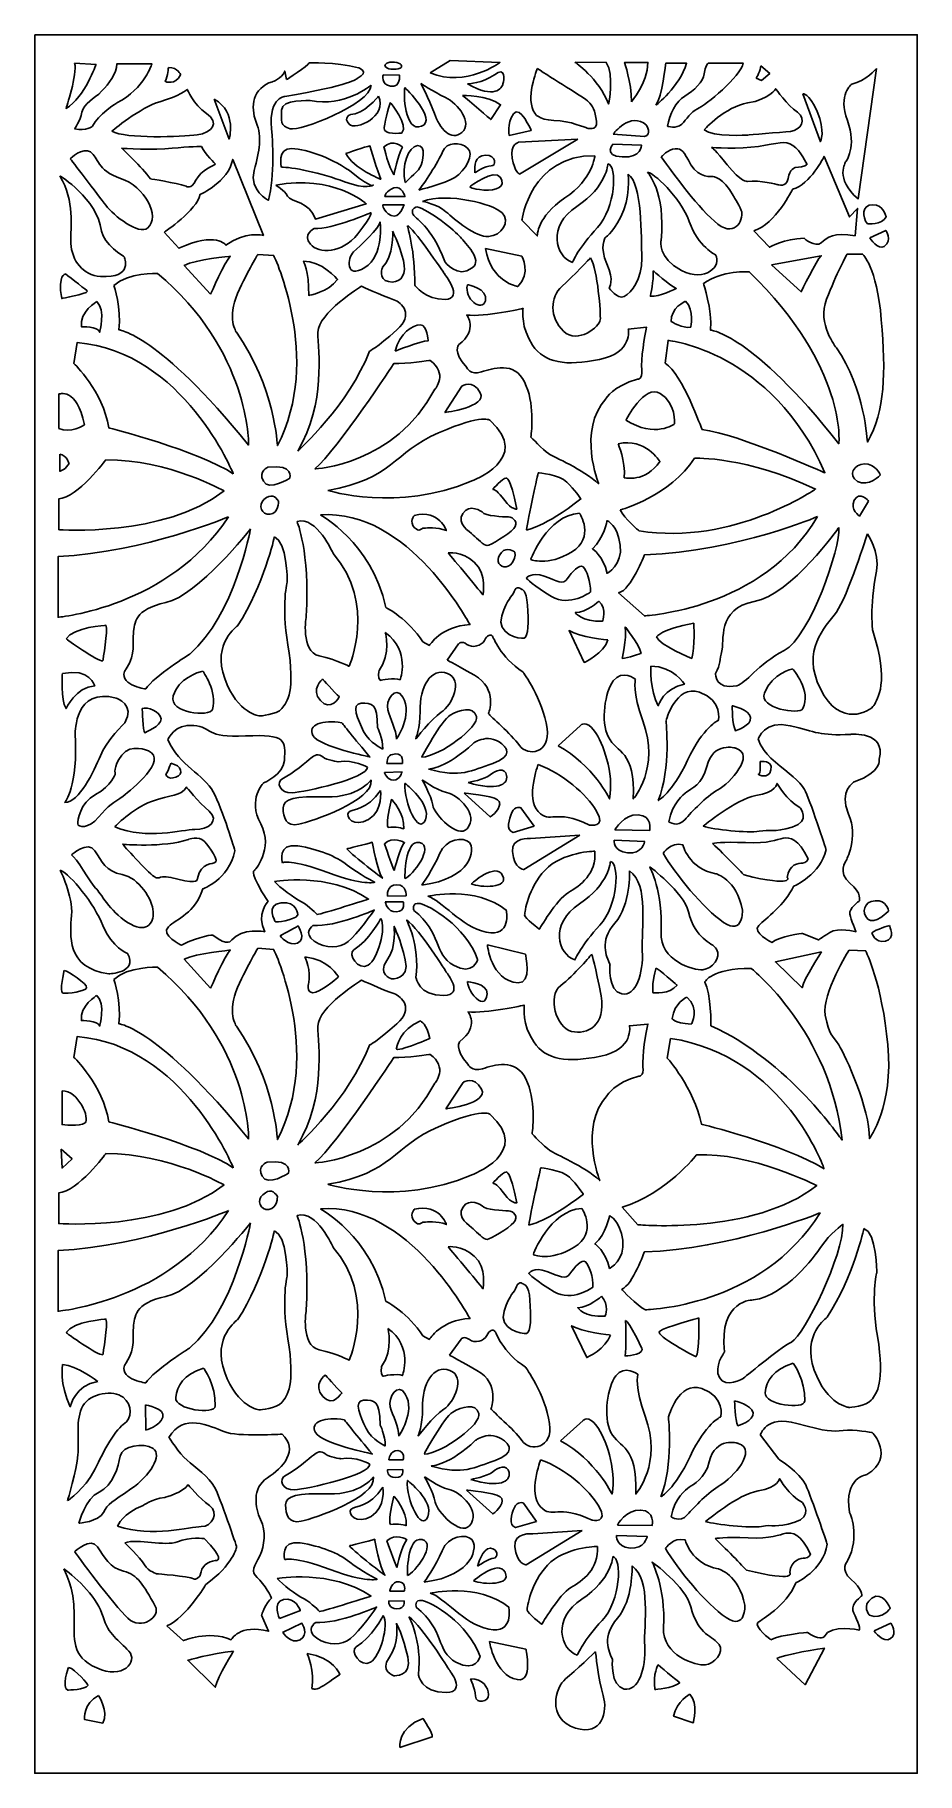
# Model space of a CAD drawing. Header units: centimetres. Extents: x 10.6 to 19.7, y -9 to 9.
import ezdxf

# ---------------------------------------------------------------- set-up
doc = ezdxf.new("R2010")
doc.units = ezdxf.units.CM
doc.header["$MEASUREMENT"] = 0
doc.layers.add('layer 1', color=7, linetype='Continuous')

msp = doc.modelspace()

# ---------------------------------------------------------------- linework, layer by layer
at = {"layer": 'layer 1', "color": 250}
msp.add_open_spline([(10.56679, 9.00077), (10.56679, 9.00077), (19.7069, 9.00077), (19.7069, 9.00077), (19.7069, 9.00077), (19.7069, 9.00077), (19.7069, -9.00021), (19.7069, -9.00021), (19.7069, -9.00021), (19.7069, -9.00021), (10.56679, -9.00021), (10.56679, -9.00021), (10.56679, -9.00021), (10.56679, -9.00021), (10.56679, 9.00077), (10.56679, 9.00077)], degree=3, knots=[0, 0, 0, 0, 0.2, 0.2, 0.2, 0.2, 0.4, 0.4, 0.4, 0.4, 0.6, 0.6, 0.6, 0.6, 1, 1, 1, 1], dxfattribs=at)
at = {"layer": 'layer 1', "color": 7}
for points, knots in [([(10.97947, 8.70729), (10.97947, 8.70729), (11.20163, 8.69461), (11.20163, 8.69461), (11.20163, 8.69461), (11.20163, 8.69461), (11.08738, 8.35819), (10.89061, 8.23759), (10.89061, 8.23759), (10.89061, 8.23759), (11.01121, 8.59304), (10.97947, 8.70729)], [0, 0, 0, 0, 0.25, 0.25, 0.25, 0.25, 0.5, 0.5, 0.5, 0.5, 1, 1, 1, 1]), ([(10.97947, 8.02813), (10.97947, 8.02813), (11.0366, 8.1043), (11.05564, 8.19951), (11.05564, 8.19951), (11.07468, 8.29472), (11.18259, 8.3328), (11.25875, 8.41532), (11.25875, 8.41532), (11.33492, 8.49783), (11.41744, 8.59304), (11.41744, 8.70095), (11.41744, 8.70095), (11.41744, 8.70095), (11.77923, 8.70095), (11.77923, 8.70095), (11.77923, 8.70095), (11.77923, 8.70095), (11.70942, 8.44706), (11.41744, 8.29472), (11.41744, 8.29472), (11.41744, 8.29472), (11.22068, 8.17411), (11.16355, 8.05351), (11.16355, 8.05351), (11.16355, 8.05351), (11.10007, 7.99638), (10.97947, 8.02813)], [0, 0, 0, 0, 0.125, 0.125, 0.125, 0.125, 0.25, 0.25, 0.25, 0.25, 0.375, 0.375, 0.375, 0.375, 0.5, 0.5, 0.5, 0.5, 0.625, 0.625, 0.625, 0.625, 0.75, 0.75, 0.75, 0.75, 1, 1, 1, 1]), ([(11.95061, 8.66287), (11.95061, 8.66287), (11.94427, 8.574), (11.91887, 8.51687), (11.91887, 8.51687), (11.91887, 8.51687), (12.02042, 8.47244), (12.07755, 8.5867), (12.07755, 8.5867), (12.07755, 8.5867), (12.05217, 8.66287), (11.95061, 8.66287)], [0, 0, 0, 0, 0.25, 0.25, 0.25, 0.25, 0.5, 0.5, 0.5, 0.5, 1, 1, 1, 1]), ([(13.17352, 8.53591), (13.17352, 8.53591), (13.39357, 8.67979), (13.41048, 8.70942), (13.41048, 8.70942), (13.41048, 8.70942), (13.67285, 8.72211), (13.91827, 8.65864), (13.91827, 8.65864), (13.91827, 8.65864), (14.04945, 8.62055), (13.90557, 8.54861), (13.90557, 8.54861), (13.90557, 8.54861), (13.85057, 8.47667), (13.15661, 8.36242), (13.15661, 8.36242), (13.15661, 8.36242), (12.96618, 8.34549), (13.02542, 7.96043), (13.02542, 7.96043), (13.02542, 7.96043), (13.05504, 7.5288), (12.98734, 7.28761), (12.98734, 7.28761), (12.98734, 7.28761), (12.78422, 7.38493), (12.83923, 7.5965), (12.83923, 7.5965), (12.89424, 7.80809), (12.92387, 7.93503), (12.86039, 8.09584), (12.86039, 8.09584), (12.79692, 8.25663), (12.8223, 8.45129), (13.02965, 8.51476), (13.02965, 8.51476), (13.02965, 8.51476), (13.12275, 8.54438), (13.15661, 8.62478), (13.15661, 8.62478), (13.15661, 8.62478), (13.17352, 8.53591), (13.17352, 8.53591)], [0, 0, 0, 0, 0.08333333, 0.08333333, 0.08333333, 0.08333333, 0.16666667, 0.16666667, 0.16666667, 0.16666667, 0.25, 0.25, 0.25, 0.25, 0.33333333, 0.33333333, 0.33333333, 0.33333333, 0.41666667, 0.41666667, 0.41666667, 0.41666667, 0.5, 0.5, 0.5, 0.5, 0.58333333, 0.58333333, 0.58333333, 0.58333333, 0.66666667, 0.66666667, 0.66666667, 0.66666667, 0.75, 0.75, 0.75, 0.75, 0.83333333, 0.83333333, 0.83333333, 0.83333333, 1, 1, 1, 1]), ([(14.19332, 8.68825), (14.19332, 8.68825), (14.21872, 8.72634), (14.29064, 8.71788), (14.29064, 8.71788), (14.36259, 8.70942), (14.38797, 8.67134), (14.34989, 8.65441), (14.34989, 8.65441), (14.3118, 8.63748), (14.19332, 8.63325), (14.19332, 8.68825)], [0, 0, 0, 0, 0.25, 0.25, 0.25, 0.25, 0.5, 0.5, 0.5, 0.5, 1, 1, 1, 1]), ([(14.66091, 8.60574), (14.66091, 8.60574), (14.87037, 8.73269), (14.87037, 8.73269), (14.87037, 8.73269), (14.87037, 8.73269), (15.38448, 8.71365), (15.38448, 8.71365), (15.38448, 8.71365), (15.38448, 8.71365), (15.03539, 8.4534), (14.66091, 8.60574)], [0, 0, 0, 0, 0.25, 0.25, 0.25, 0.25, 0.5, 0.5, 0.5, 0.5, 1, 1, 1, 1]), ([(15.04809, 8.49149), (15.04809, 8.49149), (15.20676, 8.49783), (15.32736, 8.5867), (15.32736, 8.5867), (15.44795, 8.67557), (15.42891, 8.53591), (15.41623, 8.49149), (15.41623, 8.49149), (15.40353, 8.44706), (15.3337, 8.3328), (15.04809, 8.49149)], [0, 0, 0, 0, 0.25, 0.25, 0.25, 0.25, 0.5, 0.5, 0.5, 0.5, 1, 1, 1, 1]), ([(15.77167, 8.65272), (15.77167, 8.65272), (15.64218, 8.32772), (15.74629, 8.18808), (15.74629, 8.18808), (15.74629, 8.18808), (15.77676, 8.11953), (15.94431, 8.11445), (15.94431, 8.11445), (16.11189, 8.10938), (16.28199, 8.03574), (16.28199, 8.03574), (16.28199, 8.03574), (16.28199, 8.03574), (16.39878, 7.99513), (16.38355, 8.10683), (16.38355, 8.10683), (16.36831, 8.21855), (16.34546, 8.26425), (16.30231, 8.3074), (16.30231, 8.3074), (16.25914, 8.35057), (15.91385, 8.5537), (15.77167, 8.65272)], [0, 0, 0, 0, 0.14285714, 0.14285714, 0.14285714, 0.14285714, 0.28571429, 0.28571429, 0.28571429, 0.28571429, 0.42857143, 0.42857143, 0.42857143, 0.42857143, 0.57142857, 0.57142857, 0.57142857, 0.57142857, 0.71428571, 0.71428571, 0.71428571, 0.71428571, 1, 1, 1, 1]), ([(16.16267, 8.71618), (16.16267, 8.71618), (16.40386, 8.5537), (16.5105, 8.28455), (16.5105, 8.28455), (16.5105, 8.28455), (16.57144, 8.58416), (16.48511, 8.71365), (16.48511, 8.71365), (16.48511, 8.71365), (16.16267, 8.71618), (16.16267, 8.71618)], [0, 0, 0, 0, 0.25, 0.25, 0.25, 0.25, 0.5, 0.5, 0.5, 0.5, 1, 1, 1, 1]), ([(16.74662, 8.3074), (16.74662, 8.3074), (16.91418, 8.49783), (16.91673, 8.71365), (16.91673, 8.71365), (16.91673, 8.71365), (16.67552, 8.71365), (16.67552, 8.71365), (16.67552, 8.71365), (16.67552, 8.71365), (16.74662, 8.51306), (16.74662, 8.3074)], [0, 0, 0, 0, 0.25, 0.25, 0.25, 0.25, 0.5, 0.5, 0.5, 0.5, 1, 1, 1, 1]), ([(17.00052, 8.27187), (17.00052, 8.27187), (17.24171, 8.45721), (17.31786, 8.70603), (17.31786, 8.70603), (17.31786, 8.70603), (17.10207, 8.70603), (17.10207, 8.70603), (17.10207, 8.70603), (17.10207, 8.70603), (17.06399, 8.35819), (17.00052, 8.27187)], [0, 0, 0, 0, 0.25, 0.25, 0.25, 0.25, 0.5, 0.5, 0.5, 0.5, 1, 1, 1, 1]), ([(17.11984, 8.05351), (17.11984, 8.05351), (17.21378, 8.02304), (17.26709, 8.07383), (17.26709, 8.07383), (17.32041, 8.12461), (17.35595, 8.20078), (17.43212, 8.23378), (17.43212, 8.23378), (17.50829, 8.26679), (17.88405, 8.57146), (17.90437, 8.70603), (17.90437, 8.70603), (17.90437, 8.70603), (17.54129, 8.70603), (17.54129, 8.70603), (17.54129, 8.70603), (17.54129, 8.70603), (17.50829, 8.6781), (17.50067, 8.59685), (17.50067, 8.59685), (17.49305, 8.51561), (17.3915, 8.41912), (17.3001, 8.36581), (17.3001, 8.36581), (17.20871, 8.31249), (17.14016, 8.17538), (17.11984, 8.05351)], [0, 0, 0, 0, 0.125, 0.125, 0.125, 0.125, 0.25, 0.25, 0.25, 0.25, 0.375, 0.375, 0.375, 0.375, 0.5, 0.5, 0.5, 0.5, 0.625, 0.625, 0.625, 0.625, 0.75, 0.75, 0.75, 0.75, 1, 1, 1, 1]), ([(18.08632, 8.67979), (18.08632, 8.67979), (18.17942, 8.5994), (18.17942, 8.5994), (18.17942, 8.5994), (18.17942, 8.5994), (18.09478, 8.52746), (18.09478, 8.52746), (18.09478, 8.52746), (18.09478, 8.52746), (18.03978, 8.55284), (18.03978, 8.55284), (18.03978, 8.55284), (18.03978, 8.55284), (18.08632, 8.63325), (18.08632, 8.67979)], [0, 0, 0, 0, 0.2, 0.2, 0.2, 0.2, 0.4, 0.4, 0.4, 0.4, 0.6, 0.6, 0.6, 0.6, 1, 1, 1, 1]), ([(19.28384, 8.65017), (19.28384, 8.65017), (19.17383, 8.52323), (19.02995, 8.48937), (19.02995, 8.48937), (19.02995, 8.48937), (18.88185, 8.38357), (18.98341, 8.11277), (18.98341, 8.11277), (19.08496, 7.84193), (18.96648, 7.68537), (18.96648, 7.68537), (18.96648, 7.68537), (18.96648, 7.68537), (18.848, 7.51187), (19.09342, 7.30029), (19.09342, 7.30029), (19.09342, 7.30029), (19.28384, 8.65017), (19.28384, 8.65017)], [0, 0, 0, 0, 0.16666667, 0.16666667, 0.16666667, 0.16666667, 0.33333333, 0.33333333, 0.33333333, 0.33333333, 0.5, 0.5, 0.5, 0.5, 0.66666667, 0.66666667, 0.66666667, 0.66666667, 1, 1, 1, 1]), ([(14.05157, 8.47879), (14.05157, 8.47879), (13.77229, 8.24711), (13.42001, 8.3201), (13.42001, 8.3201), (13.42001, 8.3201), (13.12169, 8.3328), (13.12169, 8.22171), (13.12169, 8.22171), (13.12169, 8.11064), (13.10582, 8.05669), (13.21054, 8.02813), (13.21054, 8.02813), (13.31527, 7.99956), (14.03887, 8.27568), (14.05157, 8.47879)], [0, 0, 0, 0, 0.2, 0.2, 0.2, 0.2, 0.4, 0.4, 0.4, 0.4, 0.6, 0.6, 0.6, 0.6, 1, 1, 1, 1]), ([(14.17639, 8.5867), (14.17639, 8.5867), (14.34566, 8.58247), (14.34566, 8.58247), (14.34566, 8.58247), (14.34566, 8.58247), (14.35836, 8.45129), (14.25256, 8.46821), (14.25256, 8.46821), (14.14678, 8.48514), (14.17639, 8.5867), (14.17639, 8.5867)], [0, 0, 0, 0, 0.25, 0.25, 0.25, 0.25, 0.5, 0.5, 0.5, 0.5, 1, 1, 1, 1]), ([(14.56569, 8.49783), (14.56569, 8.49783), (14.68629, 8.41532), (14.81959, 8.35185), (14.81959, 8.35185), (14.95288, 8.28836), (15.10521, 8.08525), (14.99097, 7.99004), (14.99097, 7.99004), (14.87671, 7.89483), (14.76246, 8.02813), (14.70533, 8.18681), (14.70533, 8.18681), (14.64821, 8.34549), (14.56569, 8.49783), (14.56569, 8.49783)], [0, 0, 0, 0, 0.2, 0.2, 0.2, 0.2, 0.4, 0.4, 0.4, 0.4, 0.6, 0.6, 0.6, 0.6, 1, 1, 1, 1]), ([(11.36666, 8.00274), (11.36666, 8.00274), (11.65863, 8.25029), (11.86174, 8.3074), (11.86174, 8.3074), (12.06487, 8.36453), (12.14738, 8.43436), (12.14738, 8.43436), (12.14738, 8.43436), (12.14738, 8.43436), (12.2045, 8.28202), (12.34414, 8.18681), (12.34414, 8.18681), (12.48378, 8.0916), (12.40761, 7.9837), (12.24893, 7.96466), (12.24893, 7.96466), (12.09025, 7.94562), (11.5063, 7.92022), (11.36666, 8.00274)], [0, 0, 0, 0, 0.16666667, 0.16666667, 0.16666667, 0.16666667, 0.33333333, 0.33333333, 0.33333333, 0.33333333, 0.5, 0.5, 0.5, 0.5, 0.66666667, 0.66666667, 0.66666667, 0.66666667, 1, 1, 1, 1]), ([(12.42666, 8.3328), (12.42666, 8.3328), (12.57899, 7.92022), (12.57899, 7.92022), (12.57899, 7.92022), (12.57899, 7.92022), (12.66786, 8.19315), (12.42666, 8.3328)], [0, 0, 0, 0, 0.33333333, 0.33333333, 0.33333333, 0.33333333, 1, 1, 1, 1]), ([(14.12773, 8.36453), (14.12773, 8.36453), (13.96905, 8.16777), (13.83576, 8.17411), (13.83576, 8.17411), (13.83576, 8.17411), (13.75641, 8.14556), (13.82306, 8.07573), (13.82306, 8.07573), (13.88971, 8.00591), (14.22295, 8.1519), (14.12773, 8.36453)], [0, 0, 0, 0, 0.25, 0.25, 0.25, 0.25, 0.5, 0.5, 0.5, 0.5, 1, 1, 1, 1]), ([(14.24833, 8.30106), (14.24833, 8.30106), (14.4451, 8.05987), (14.36893, 7.9837), (14.36893, 7.9837), (14.36893, 7.9837), (14.17216, 7.9583), (14.18486, 8.04083), (14.18486, 8.04083), (14.19755, 8.12334), (14.24833, 8.30106), (14.24833, 8.30106)], [0, 0, 0, 0, 0.25, 0.25, 0.25, 0.25, 0.5, 0.5, 0.5, 0.5, 1, 1, 1, 1]), ([(14.40067, 8.4534), (14.40067, 8.4534), (14.74342, 8.12334), (14.57205, 8.05351), (14.57205, 8.05351), (14.40067, 7.9837), (14.38163, 8.40262), (14.40067, 8.4534)], [0, 0, 0, 0, 0.33333333, 0.33333333, 0.33333333, 0.33333333, 1, 1, 1, 1]), ([(14.99731, 8.37089), (14.99731, 8.37089), (15.25754, 8.37723), (15.39083, 8.27568), (15.39083, 8.27568), (15.39083, 8.27568), (15.28927, 8.12334), (15.28927, 8.12334), (15.28927, 8.12334), (15.28927, 8.12334), (15.06079, 8.32645), (14.99731, 8.37089)], [0, 0, 0, 0, 0.25, 0.25, 0.25, 0.25, 0.5, 0.5, 0.5, 0.5, 1, 1, 1, 1]), ([(15.4797, 7.9583), (15.4797, 7.9583), (15.7082, 8.00908), (15.7082, 8.00908), (15.7082, 8.00908), (15.7082, 8.00908), (15.59395, 8.28202), (15.52412, 8.18047), (15.52412, 8.18047), (15.45431, 8.07891), (15.4797, 7.9583), (15.4797, 7.9583)], [0, 0, 0, 0, 0.25, 0.25, 0.25, 0.25, 0.5, 0.5, 0.5, 0.5, 1, 1, 1, 1]), ([(17.50067, 8.01798), (17.50067, 8.01798), (17.72156, 8.25917), (17.95007, 8.29472), (17.95007, 8.29472), (18.17856, 8.33026), (18.24203, 8.44198), (18.24203, 8.44198), (18.24203, 8.44198), (18.24203, 8.44198), (18.36137, 8.26933), (18.46546, 8.19823), (18.46546, 8.19823), (18.56956, 8.12715), (18.49847, 8.01036), (18.39437, 8.00019), (18.39437, 8.00019), (18.29028, 7.99004), (17.9526, 7.96211), (17.9526, 7.96211), (17.9526, 7.96211), (17.9526, 7.96211), (17.58954, 7.93926), (17.50067, 8.01798)], [0, 0, 0, 0, 0.14285714, 0.14285714, 0.14285714, 0.14285714, 0.28571429, 0.28571429, 0.28571429, 0.28571429, 0.42857143, 0.42857143, 0.42857143, 0.42857143, 0.57142857, 0.57142857, 0.57142857, 0.57142857, 0.71428571, 0.71428571, 0.71428571, 0.71428571, 1, 1, 1, 1]), ([(18.52216, 8.38782), (18.52216, 8.38782), (18.70412, 7.89272), (18.70412, 7.89272), (18.70412, 7.89272), (18.70412, 7.89272), (18.75913, 8.00274), (18.67027, 8.20585), (18.67027, 8.20585), (18.58141, 8.40897), (18.52216, 8.38782), (18.52216, 8.38782)], [0, 0, 0, 0, 0.25, 0.25, 0.25, 0.25, 0.5, 0.5, 0.5, 0.5, 1, 1, 1, 1]), ([(16.55874, 7.97311), (16.55874, 7.97311), (16.73646, 8.21008), (16.9015, 8.06621), (16.9015, 8.06621), (16.9015, 8.06621), (16.96497, 7.96466), (16.88033, 7.94773), (16.88033, 7.94773), (16.88033, 7.94773), (16.55874, 7.97311), (16.55874, 7.97311)], [0, 0, 0, 0, 0.25, 0.25, 0.25, 0.25, 0.5, 0.5, 0.5, 0.5, 1, 1, 1, 1]), ([(14.28642, 7.55207), (14.28642, 7.55207), (14.33084, 7.75519), (14.37527, 7.8377), (14.37527, 7.8377), (14.37527, 7.8377), (14.28642, 7.92974), (14.18168, 7.84088), (14.18168, 7.84088), (14.18168, 7.84088), (14.23563, 7.62506), (14.28642, 7.55207)], [0, 0, 0, 0, 0.25, 0.25, 0.25, 0.25, 0.5, 0.5, 0.5, 0.5, 1, 1, 1, 1]), ([(10.93504, 7.71711), (10.93504, 7.71711), (11.06198, 7.84405), (11.14451, 7.78692), (11.14451, 7.78692), (11.22702, 7.72979), (11.20798, 7.5965), (11.45553, 7.51398), (11.45553, 7.51398), (11.70306, 7.43147), (11.87489, 7.11993), (11.7348, 6.99984), (11.7348, 6.99984), (11.64594, 6.92367), (11.3857, 7.1268), (11.30319, 7.23471), (11.30319, 7.23471), (11.22068, 7.3426), (10.93504, 7.71711), (10.93504, 7.71711)], [0, 0, 0, 0, 0.16666667, 0.16666667, 0.16666667, 0.16666667, 0.33333333, 0.33333333, 0.33333333, 0.33333333, 0.5, 0.5, 0.5, 0.5, 0.66666667, 0.66666667, 0.66666667, 0.66666667, 1, 1, 1, 1]), ([(12.43936, 7.65998), (12.43936, 7.65998), (12.33144, 7.76788), (12.29336, 7.84405), (12.29336, 7.84405), (12.29336, 7.84405), (12.16642, 7.84405), (11.9887, 7.825), (11.9887, 7.825), (11.81097, 7.80596), (11.46821, 7.825), (11.46821, 7.825), (11.46821, 7.825), (11.46821, 7.825), (11.67768, 7.62824), (11.76653, 7.50764), (11.76653, 7.50764), (11.76653, 7.50764), (12.02678, 7.46956), (12.13468, 7.43147), (12.13468, 7.43147), (12.13468, 7.43147), (12.19181, 7.39339), (12.23623, 7.49494), (12.23623, 7.49494), (12.28067, 7.5965), (12.43936, 7.65998), (12.43936, 7.65998)], [0, 0, 0, 0, 0.125, 0.125, 0.125, 0.125, 0.25, 0.25, 0.25, 0.25, 0.375, 0.375, 0.375, 0.375, 0.5, 0.5, 0.5, 0.5, 0.625, 0.625, 0.625, 0.625, 0.75, 0.75, 0.75, 0.75, 1, 1, 1, 1]), ([(13.12169, 7.62824), (13.12169, 7.62824), (13.07092, 7.82818), (13.22958, 7.82184), (13.22958, 7.82184), (13.38828, 7.81548), (13.66121, 7.72345), (13.86432, 7.56477), (13.86432, 7.56477), (14.06743, 7.40609), (14.07379, 7.44417), (14.07379, 7.44417), (14.07379, 7.44417), (14.07379, 7.44417), (14.00078, 7.39339), (13.77545, 7.47908), (13.77545, 7.47908), (13.55012, 7.56477), (13.21054, 7.63776), (13.12169, 7.62824)], [0, 0, 0, 0, 0.16666667, 0.16666667, 0.16666667, 0.16666667, 0.33333333, 0.33333333, 0.33333333, 0.33333333, 0.5, 0.5, 0.5, 0.5, 0.66666667, 0.66666667, 0.66666667, 0.66666667, 1, 1, 1, 1]), ([(13.78815, 7.77106), (13.78815, 7.77106), (14.00078, 7.84405), (14.03887, 7.8504), (14.03887, 7.8504), (14.03887, 7.8504), (14.11821, 7.58381), (14.14994, 7.50446), (14.14994, 7.50446), (14.14994, 7.50446), (13.8675, 7.61554), (13.78815, 7.77106)], [0, 0, 0, 0, 0.25, 0.25, 0.25, 0.25, 0.5, 0.5, 0.5, 0.5, 1, 1, 1, 1]), ([(14.40383, 7.46956), (14.40383, 7.46956), (14.52127, 7.57429), (14.55617, 7.62506), (14.55617, 7.62506), (14.59109, 7.67584), (14.62282, 7.86309), (14.53079, 7.85357), (14.53079, 7.85357), (14.43875, 7.84405), (14.35941, 7.6441), (14.40383, 7.46956)], [0, 0, 0, 0, 0.25, 0.25, 0.25, 0.25, 0.5, 0.5, 0.5, 0.5, 1, 1, 1, 1]), ([(14.54349, 7.39339), (14.54349, 7.39339), (14.81006, 7.45686), (14.91798, 7.52351), (14.91798, 7.52351), (15.02587, 7.59015), (15.12425, 7.76471), (15.04809, 7.82818), (15.04809, 7.82818), (14.97192, 7.89165), (14.83546, 7.89483), (14.79102, 7.7901), (14.79102, 7.7901), (14.7466, 7.68537), (14.59109, 7.44099), (14.54349, 7.39339)], [0, 0, 0, 0, 0.2, 0.2, 0.2, 0.2, 0.4, 0.4, 0.4, 0.4, 0.6, 0.6, 0.6, 0.6, 1, 1, 1, 1]), ([(15.12425, 7.57111), (15.12425, 7.57111), (15.2385, 7.64728), (15.29352, 7.64305), (15.29352, 7.64305), (15.34851, 7.63882), (15.34851, 7.75731), (15.23426, 7.75308), (15.23426, 7.75308), (15.12, 7.74883), (15.12, 7.64728), (15.12425, 7.57111)], [0, 0, 0, 0, 0.25, 0.25, 0.25, 0.25, 0.5, 0.5, 0.5, 0.5, 1, 1, 1, 1]), ([(16.19059, 7.92022), (16.19059, 7.92022), (15.58125, 7.88849), (15.58125, 7.88849), (15.58125, 7.88849), (15.58125, 7.88849), (15.48604, 7.86945), (15.51144, 7.72345), (15.51144, 7.72345), (15.53682, 7.57745), (15.58759, 7.55841), (15.58759, 7.55841), (15.58759, 7.55841), (15.58759, 7.55841), (16.19059, 7.92022), (16.19059, 7.92022)], [0, 0, 0, 0, 0.2, 0.2, 0.2, 0.2, 0.4, 0.4, 0.4, 0.4, 0.6, 0.6, 0.6, 0.6, 1, 1, 1, 1]), ([(16.36831, 7.74883), (16.36831, 7.74883), (16.34927, 7.50764), (16.05729, 7.31088), (16.05729, 7.31088), (15.76533, 7.1141), (15.77167, 6.91733), (15.77167, 6.91733), (15.77167, 6.91733), (15.77167, 6.91733), (15.61299, 7.08237), (15.61299, 7.08237), (15.61299, 7.08237), (15.61299, 7.08237), (15.70185, 7.75519), (16.36831, 7.74883)], [0, 0, 0, 0, 0.2, 0.2, 0.2, 0.2, 0.4, 0.4, 0.4, 0.4, 0.6, 0.6, 0.6, 0.6, 1, 1, 1, 1]), ([(16.55451, 7.86733), (16.55451, 7.86733), (16.85071, 7.85886), (16.85071, 7.85886), (16.85071, 7.85886), (16.85071, 7.85886), (16.85494, 7.72345), (16.65183, 7.73615), (16.65183, 7.73615), (16.44871, 7.74883), (16.55451, 7.86733), (16.55451, 7.86733)], [0, 0, 0, 0, 0.25, 0.25, 0.25, 0.25, 0.5, 0.5, 0.5, 0.5, 1, 1, 1, 1]), ([(17.05637, 7.73615), (17.05637, 7.73615), (17.12746, 7.81739), (17.20109, 7.81994), (17.20109, 7.81994), (17.27471, 7.82247), (17.28233, 7.79709), (17.36357, 7.6549), (17.36357, 7.6549), (17.44482, 7.51271), (17.58954, 7.53303), (17.58954, 7.53303), (17.58954, 7.53303), (17.58954, 7.53303), (17.70165, 7.52464), (17.80026, 7.33499), (17.80026, 7.33499), (17.80026, 7.33499), (17.85358, 7.2512), (17.88405, 7.18265), (17.88405, 7.18265), (17.91452, 7.1141), (17.83582, 6.89067), (17.64286, 7.04048), (17.64286, 7.04048), (17.4499, 7.19026), (17.18331, 7.55588), (17.05637, 7.73615)], [0, 0, 0, 0, 0.125, 0.125, 0.125, 0.125, 0.25, 0.25, 0.25, 0.25, 0.375, 0.375, 0.375, 0.375, 0.5, 0.5, 0.5, 0.5, 0.625, 0.625, 0.625, 0.625, 0.75, 0.75, 0.75, 0.75, 1, 1, 1, 1]), ([(17.57684, 7.83262), (17.57684, 7.83262), (17.8612, 7.81485), (18.06431, 7.84532), (18.06431, 7.84532), (18.26743, 7.87579), (18.33598, 7.90879), (18.41977, 7.85547), (18.41977, 7.85547), (18.50354, 7.80215), (18.56448, 7.65743), (18.56448, 7.65743), (18.56448, 7.65743), (18.56448, 7.65743), (18.54671, 7.62696), (18.44515, 7.62696), (18.44515, 7.62696), (18.44515, 7.62696), (18.38169, 7.6092), (18.36899, 7.51271), (18.36899, 7.51271), (18.35629, 7.41624), (18.25981, 7.44924), (18.25981, 7.44924), (18.25981, 7.44924), (18.25981, 7.44924), (18.07701, 7.50002), (17.94752, 7.48226), (17.94752, 7.48226), (17.94752, 7.48226), (17.88215, 7.47259), (17.73933, 7.6549), (17.73933, 7.6549), (17.62001, 7.80724), (17.57684, 7.83262), (17.57684, 7.83262)], [0, 0, 0, 0, 0.1, 0.1, 0.1, 0.1, 0.2, 0.2, 0.2, 0.2, 0.3, 0.3, 0.3, 0.3, 0.4, 0.4, 0.4, 0.4, 0.5, 0.5, 0.5, 0.5, 0.6, 0.6, 0.6, 0.6, 0.7, 0.7, 0.7, 0.7, 0.8, 0.8, 0.8, 0.8, 1, 1, 1, 1]), ([(11.90619, 6.95541), (11.90619, 6.95541), (12.24893, 7.18392), (12.28067, 7.34896), (12.28067, 7.34896), (12.28067, 7.34896), (12.57265, 7.4759), (12.61708, 7.71075), (12.61708, 7.71075), (12.61708, 7.71075), (12.93444, 6.92367), (12.93444, 6.92367), (12.93444, 6.92367), (12.93444, 6.92367), (12.73768, 6.96811), (12.54725, 6.82212), (12.54725, 6.82212), (12.54725, 6.82212), (12.4457, 6.96811), (12.05851, 6.79038), (12.05851, 6.79038), (12.05851, 6.79038), (11.90619, 6.95541), (11.90619, 6.95541)], [0, 0, 0, 0, 0.14285714, 0.14285714, 0.14285714, 0.14285714, 0.28571429, 0.28571429, 0.28571429, 0.28571429, 0.42857143, 0.42857143, 0.42857143, 0.42857143, 0.57142857, 0.57142857, 0.57142857, 0.57142857, 0.71428571, 0.71428571, 0.71428571, 0.71428571, 1, 1, 1, 1]), ([(15.07346, 7.42724), (15.07346, 7.42724), (15.3316, 7.6219), (15.39083, 7.52457), (15.39083, 7.52457), (15.45007, 7.42724), (15.34851, 7.38493), (15.21735, 7.39339), (15.21735, 7.39339), (15.08616, 7.40186), (15.07346, 7.42724), (15.07346, 7.42724)], [0, 0, 0, 0, 0.25, 0.25, 0.25, 0.25, 0.5, 0.5, 0.5, 0.5, 1, 1, 1, 1]), ([(16.50372, 7.66421), (16.50372, 7.66421), (16.49104, 7.42724), (16.18213, 7.22412), (16.18213, 7.22412), (15.87323, 7.02101), (15.95785, 6.70364), (16.13558, 6.64439), (16.13558, 6.64439), (16.13558, 6.64439), (16.20329, 6.80096), (16.39371, 7.00408), (16.39371, 7.00408), (16.58412, 7.20719), (16.60105, 7.64728), (16.50372, 7.66421)], [0, 0, 0, 0, 0.2, 0.2, 0.2, 0.2, 0.4, 0.4, 0.4, 0.4, 0.6, 0.6, 0.6, 0.6, 1, 1, 1, 1]), ([(16.91165, 7.57873), (16.91165, 7.57873), (17.10461, 7.38069), (17.05382, 6.87037), (17.05382, 6.87037), (17.05382, 6.87037), (17.01574, 6.68756), (17.26456, 6.56061), (17.26456, 6.56061), (17.51337, 6.43367), (17.68856, 6.60886), (17.61746, 6.72311), (17.61746, 6.72311), (17.61746, 6.72311), (17.4372, 6.8069), (17.3458, 7.06586), (17.3458, 7.06586), (17.25439, 7.32484), (16.9675, 7.57619), (16.91165, 7.57873)], [0, 0, 0, 0, 0.16666667, 0.16666667, 0.16666667, 0.16666667, 0.33333333, 0.33333333, 0.33333333, 0.33333333, 0.5, 0.5, 0.5, 0.5, 0.66666667, 0.66666667, 0.66666667, 0.66666667, 1, 1, 1, 1]), ([(18.01438, 6.97023), (18.01438, 6.97023), (18.17519, 6.80096), (18.17519, 6.80096), (18.17519, 6.80096), (18.17519, 6.80096), (18.33176, 6.88983), (18.53486, 6.89406), (18.53486, 6.89406), (18.53486, 6.89406), (18.64912, 6.7925), (18.71259, 6.8475), (18.71259, 6.8475), (18.77606, 6.90252), (18.83953, 6.96176), (19.06381, 6.91944), (19.06381, 6.91944), (19.06381, 6.91944), (19.08919, 7.20296), (19.08919, 7.20296), (19.08919, 7.20296), (19.08919, 7.20296), (19.00456, 7.1141), (19.00456, 7.1141), (19.00456, 7.1141), (19.00456, 7.1141), (18.7422, 7.74038), (18.7422, 7.74038), (18.7422, 7.74038), (18.7422, 7.74038), (18.59833, 7.4484), (18.41638, 7.40186), (18.41638, 7.40186), (18.41638, 7.40186), (18.23866, 7.03793), (18.01438, 6.97023)], [0, 0, 0, 0, 0.1, 0.1, 0.1, 0.1, 0.2, 0.2, 0.2, 0.2, 0.3, 0.3, 0.3, 0.3, 0.4, 0.4, 0.4, 0.4, 0.5, 0.5, 0.5, 0.5, 0.6, 0.6, 0.6, 0.6, 0.7, 0.7, 0.7, 0.7, 0.8, 0.8, 0.8, 0.8, 1, 1, 1, 1]), ([(10.82713, 7.53937), (10.82713, 7.53937), (11.20955, 7.31257), (11.25875, 6.96811), (11.25875, 6.96811), (11.27779, 6.83482), (11.49361, 6.70152), (11.49361, 6.70152), (11.49361, 6.70152), (11.49361, 6.70152), (11.59451, 6.47351), (11.24606, 6.49841), (11.24606, 6.49841), (11.06834, 6.5111), (10.94774, 6.66344), (10.94138, 6.84116), (10.94138, 6.84116), (10.93504, 7.01888), (10.98583, 7.27279), (10.82713, 7.53937)], [0, 0, 0, 0, 0.16666667, 0.16666667, 0.16666667, 0.16666667, 0.33333333, 0.33333333, 0.33333333, 0.33333333, 0.5, 0.5, 0.5, 0.5, 0.66666667, 0.66666667, 0.66666667, 0.66666667, 1, 1, 1, 1]), ([(13.06456, 7.44417), (13.06456, 7.44417), (13.15343, 7.39021), (13.18517, 7.32992), (13.18517, 7.32992), (13.2169, 7.26961), (13.42001, 7.27279), (13.47395, 7.09189), (13.47395, 7.09189), (13.47395, 7.09189), (14.00078, 7.25057), (14.00078, 7.25057), (14.00078, 7.25057), (14.00078, 7.25057), (13.65169, 7.55841), (13.06456, 7.44417)], [0, 0, 0, 0, 0.2, 0.2, 0.2, 0.2, 0.4, 0.4, 0.4, 0.4, 0.6, 0.6, 0.6, 0.6, 1, 1, 1, 1]), ([(14.19332, 7.32569), (14.19332, 7.32569), (14.40067, 7.32569), (14.40067, 7.32569), (14.40067, 7.32569), (14.40067, 7.32569), (14.37106, 7.44417), (14.28642, 7.41454), (14.28642, 7.41454), (14.20179, 7.38493), (14.19332, 7.32569), (14.19332, 7.32569)], [0, 0, 0, 0, 0.25, 0.25, 0.25, 0.25, 0.5, 0.5, 0.5, 0.5, 1, 1, 1, 1]), ([(16.71361, 7.55841), (16.71361, 7.55841), (16.73646, 7.30198), (16.63744, 7.11664), (16.63744, 7.11664), (16.53843, 6.93129), (16.47495, 6.90082), (16.47495, 6.90082), (16.47495, 6.90082), (16.47495, 6.90082), (16.41148, 6.80435), (16.49273, 6.62916), (16.49273, 6.62916), (16.57397, 6.45397), (16.51558, 6.38035), (16.51558, 6.38035), (16.51558, 6.38035), (16.51558, 6.38035), (16.59935, 6.2534), (16.67299, 6.29148), (16.67299, 6.29148), (16.74662, 6.32957), (16.8558, 6.46667), (16.85325, 6.68756), (16.85325, 6.68756), (16.85071, 6.90844), (16.8558, 7.45686), (16.71361, 7.55841)], [0, 0, 0, 0, 0.125, 0.125, 0.125, 0.125, 0.25, 0.25, 0.25, 0.25, 0.375, 0.375, 0.375, 0.375, 0.5, 0.5, 0.5, 0.5, 0.625, 0.625, 0.625, 0.625, 0.75, 0.75, 0.75, 0.75, 1, 1, 1, 1]), ([(14.17216, 7.24105), (14.17216, 7.24105), (14.3922, 7.24105), (14.3922, 7.24105), (14.3922, 7.24105), (14.3922, 7.24105), (14.34566, 7.08871), (14.2568, 7.13102), (14.2568, 7.13102), (14.16793, 7.17335), (14.17216, 7.24105), (14.17216, 7.24105)], [0, 0, 0, 0, 0.25, 0.25, 0.25, 0.25, 0.5, 0.5, 0.5, 0.5, 1, 1, 1, 1]), ([(14.52445, 7.21883), (14.52445, 7.21883), (14.46096, 7.20931), (14.48, 7.15218), (14.48, 7.15218), (14.49905, 7.09505), (14.67677, 7.0284), (14.81324, 6.65392), (14.81324, 6.65392), (14.81324, 6.65392), (14.94405, 6.46783), (15.09886, 6.58727), (15.09886, 6.58727), (15.20994, 6.67296), (15.02587, 6.84116), (14.9751, 6.90463), (14.9751, 6.90463), (14.92432, 6.96811), (14.64504, 7.19344), (14.52445, 7.21883)], [0, 0, 0, 0, 0.16666667, 0.16666667, 0.16666667, 0.16666667, 0.33333333, 0.33333333, 0.33333333, 0.33333333, 0.5, 0.5, 0.5, 0.5, 0.66666667, 0.66666667, 0.66666667, 0.66666667, 1, 1, 1, 1]), ([(14.58157, 7.27596), (14.58157, 7.27596), (14.73707, 7.24739), (14.82594, 7.16806), (14.82594, 7.16806), (14.9148, 7.08871), (15.13377, 6.90147), (15.26707, 6.91099), (15.26707, 6.91099), (15.40035, 6.92051), (15.49874, 7.06967), (15.4067, 7.15854), (15.4067, 7.15854), (15.31467, 7.24739), (14.85133, 7.37117), (14.58157, 7.27596)], [0, 0, 0, 0, 0.2, 0.2, 0.2, 0.2, 0.4, 0.4, 0.4, 0.4, 0.6, 0.6, 0.6, 0.6, 1, 1, 1, 1]), ([(19.19074, 7.04217), (19.19074, 7.04217), (19.33885, 7.02947), (19.3854, 7.1141), (19.3854, 7.1141), (19.3854, 7.1141), (19.36001, 7.24105), (19.24576, 7.24105), (19.24576, 7.24105), (19.1315, 7.24105), (19.13575, 7.1141), (19.19074, 7.04217)], [0, 0, 0, 0, 0.25, 0.25, 0.25, 0.25, 0.5, 0.5, 0.5, 0.5, 1, 1, 1, 1]), ([(14.04839, 7.15854), (14.04839, 7.15854), (13.65486, 6.98716), (13.45809, 6.9935), (13.45809, 6.9935), (13.45809, 6.9935), (13.33749, 6.93319), (13.42318, 6.83164), (13.42318, 6.83164), (13.50887, 6.73009), (13.74689, 6.73326), (13.91193, 6.93955), (13.91193, 6.93955), (14.07695, 7.14584), (14.04839, 7.15854), (14.04839, 7.15854)], [0, 0, 0, 0, 0.2, 0.2, 0.2, 0.2, 0.4, 0.4, 0.4, 0.4, 0.6, 0.6, 0.6, 0.6, 1, 1, 1, 1]), ([(14.1436, 7.06333), (14.1436, 7.06333), (14.18803, 6.7174), (13.98492, 6.59045), (13.98492, 6.59045), (13.78181, 6.46349), (13.80402, 6.69518), (13.8675, 6.75231), (13.8675, 6.75231), (13.93097, 6.80942), (14.14043, 7.00302), (14.1436, 7.06333)], [0, 0, 0, 0, 0.25, 0.25, 0.25, 0.25, 0.5, 0.5, 0.5, 0.5, 1, 1, 1, 1]), ([(14.42605, 7.02206), (14.42605, 7.02206), (14.50857, 6.75231), (14.50222, 6.40637), (14.50222, 6.40637), (14.50222, 6.40637), (14.6133, 6.25403), (14.81642, 6.26038), (14.81642, 6.26038), (15.01953, 6.26673), (14.8069, 6.53014), (14.8069, 6.53014), (14.8069, 6.53014), (14.8069, 6.53014), (14.47048, 7.0284), (14.42605, 7.02206)], [0, 0, 0, 0, 0.2, 0.2, 0.2, 0.2, 0.4, 0.4, 0.4, 0.4, 0.6, 0.6, 0.6, 0.6, 1, 1, 1, 1]), ([(14.27372, 6.96811), (14.27372, 6.96811), (14.28642, 6.70152), (14.16898, 6.59363), (14.16898, 6.59363), (14.16898, 6.59363), (14.12139, 6.46667), (14.22929, 6.44445), (14.22929, 6.44445), (14.3372, 6.42224), (14.40701, 6.49206), (14.39431, 6.61267), (14.39431, 6.61267), (14.38163, 6.73326), (14.27372, 6.96811), (14.27372, 6.96811)], [0, 0, 0, 0, 0.2, 0.2, 0.2, 0.2, 0.4, 0.4, 0.4, 0.4, 0.6, 0.6, 0.6, 0.6, 1, 1, 1, 1]), ([(19.21614, 6.89829), (19.21614, 6.89829), (19.38117, 6.97446), (19.38117, 6.97446), (19.38117, 6.97446), (19.38117, 6.97446), (19.45606, 6.87676), (19.36424, 6.80942), (19.36424, 6.80942), (19.30077, 6.76288), (19.21614, 6.89829), (19.21614, 6.89829)], [0, 0, 0, 0, 0.25, 0.25, 0.25, 0.25, 0.5, 0.5, 0.5, 0.5, 1, 1, 1, 1]), ([(12.38857, 6.31433), (12.38857, 6.31433), (12.54091, 6.66344), (12.59169, 6.70788), (12.59169, 6.70788), (12.59169, 6.70788), (12.23623, 6.67614), (12.11564, 6.61267), (12.11564, 6.61267), (12.11564, 6.61267), (12.38857, 6.31433), (12.38857, 6.31433)], [0, 0, 0, 0, 0.25, 0.25, 0.25, 0.25, 0.5, 0.5, 0.5, 0.5, 1, 1, 1, 1]), ([(12.87731, 6.72691), (12.87731, 6.72691), (13.04235, 6.71422), (13.04235, 6.71422), (13.04235, 6.71422), (13.04235, 6.71422), (13.55012, 5.65421), (13.08044, 4.74652), (13.08044, 4.74652), (13.08044, 4.74652), (13.05504, 5.34953), (12.65516, 5.9208), (12.65516, 5.9208), (12.65516, 5.9208), (12.55361, 6.06678), (12.66786, 6.32068), (12.66786, 6.32068), (12.7821, 6.57458), (12.87731, 6.72691), (12.87731, 6.72691)], [0, 0, 0, 0, 0.16666667, 0.16666667, 0.16666667, 0.16666667, 0.33333333, 0.33333333, 0.33333333, 0.33333333, 0.5, 0.5, 0.5, 0.5, 0.66666667, 0.66666667, 0.66666667, 0.66666667, 1, 1, 1, 1]), ([(13.34701, 6.65709), (13.34701, 6.65709), (13.41048, 6.56188), (13.40414, 6.30163), (13.40414, 6.30163), (13.40414, 6.30163), (13.60725, 6.33337), (13.70246, 6.46667), (13.70246, 6.46667), (13.70246, 6.46667), (13.53744, 6.66344), (13.34701, 6.65709)], [0, 0, 0, 0, 0.25, 0.25, 0.25, 0.25, 0.5, 0.5, 0.5, 0.5, 1, 1, 1, 1]), ([(15.23426, 6.78828), (15.23426, 6.78828), (15.61088, 6.70788), (15.61088, 6.70788), (15.61088, 6.70788), (15.61088, 6.70788), (15.71243, 6.53014), (15.56856, 6.39473), (15.56856, 6.39473), (15.56856, 6.39473), (15.29352, 6.43704), (15.23426, 6.78828)], [0, 0, 0, 0, 0.25, 0.25, 0.25, 0.25, 0.5, 0.5, 0.5, 0.5, 1, 1, 1, 1]), ([(16.32261, 6.6901), (16.32261, 6.6901), (16.14744, 6.50476), (16.02557, 6.39558), (16.02557, 6.39558), (15.90369, 6.2864), (15.89608, 6.07314), (16.04333, 5.93095), (16.04333, 5.93095), (16.19059, 5.78876), (16.4191, 5.98427), (16.42418, 6.04774), (16.42418, 6.04774), (16.42925, 6.11121), (16.39878, 6.56823), (16.32261, 6.6901)], [0, 0, 0, 0, 0.2, 0.2, 0.2, 0.2, 0.4, 0.4, 0.4, 0.4, 0.6, 0.6, 0.6, 0.6, 1, 1, 1, 1]), ([(18.19635, 6.61901), (18.19635, 6.61901), (18.50524, 6.33972), (18.50524, 6.33972), (18.50524, 6.33972), (18.50524, 6.33972), (18.66182, 6.66555), (18.71259, 6.71211), (18.71259, 6.71211), (18.71259, 6.71211), (18.19635, 6.61901), (18.19635, 6.61901)], [0, 0, 0, 0, 0.25, 0.25, 0.25, 0.25, 0.5, 0.5, 0.5, 0.5, 1, 1, 1, 1]), ([(18.97916, 6.72904), (18.97916, 6.72904), (19.13997, 6.72904), (19.13997, 6.72904), (19.13997, 6.72904), (19.13997, 6.72904), (19.28807, 6.60631), (19.33463, 6.04774), (19.33463, 6.04774), (19.38117, 5.48917), (19.37694, 5.1168), (19.19074, 4.78249), (19.19074, 4.78249), (19.19074, 4.78249), (19.16536, 5.34106), (18.86915, 5.75999), (18.86915, 5.75999), (18.86915, 5.75999), (18.66605, 6.00543), (18.7676, 6.26355), (18.7676, 6.26355), (18.86915, 6.52168), (18.97916, 6.72904), (18.97916, 6.72904)], [0, 0, 0, 0, 0.14285714, 0.14285714, 0.14285714, 0.14285714, 0.28571429, 0.28571429, 0.28571429, 0.28571429, 0.42857143, 0.42857143, 0.42857143, 0.42857143, 0.57142857, 0.57142857, 0.57142857, 0.57142857, 0.71428571, 0.71428571, 0.71428571, 0.71428571, 1, 1, 1, 1]), ([(11.11276, 6.34607), (11.11276, 6.34607), (10.94138, 6.48571), (10.88426, 6.5238), (10.88426, 6.5238), (10.88426, 6.5238), (10.80175, 6.51746), (10.84617, 6.26991), (10.84617, 6.26991), (10.84617, 6.26991), (11.10007, 6.31433), (11.11276, 6.34607)], [0, 0, 0, 0, 0.25, 0.25, 0.25, 0.25, 0.5, 0.5, 0.5, 0.5, 1, 1, 1, 1]), ([(11.3857, 6.4032), (11.3857, 6.4032), (11.46821, 6.16834), (11.43648, 5.94619), (11.43648, 5.94619), (11.43648, 5.94619), (11.8427, 5.9081), (12.7821, 4.75288), (12.7821, 4.75288), (12.7821, 4.75288), (12.7948, 5.73672), (11.83636, 6.53014), (11.83636, 6.53014), (11.83636, 6.53014), (11.53168, 6.54284), (11.3857, 6.4032)], [0, 0, 0, 0, 0.2, 0.2, 0.2, 0.2, 0.4, 0.4, 0.4, 0.4, 0.6, 0.6, 0.6, 0.6, 1, 1, 1, 1]), ([(16.97342, 6.55554), (16.97342, 6.55554), (17.14269, 6.40743), (17.21039, 6.37357), (17.21039, 6.37357), (17.21039, 6.37357), (17.03266, 6.2847), (16.94381, 6.29318), (16.94381, 6.29318), (16.94381, 6.29318), (16.97767, 6.46244), (16.97342, 6.55554)], [0, 0, 0, 0, 0.25, 0.25, 0.25, 0.25, 0.5, 0.5, 0.5, 0.5, 1, 1, 1, 1]), ([(17.49391, 6.42436), (17.49391, 6.42436), (17.58276, 6.15777), (17.56583, 5.94196), (17.56583, 5.94196), (17.56583, 5.94196), (17.98477, 5.91656), (18.89454, 4.76556), (18.89454, 4.76556), (18.89454, 4.76556), (18.98764, 5.54841), (17.96784, 6.54707), (17.96784, 6.54707), (17.96784, 6.54707), (17.68009, 6.564), (17.49391, 6.42436)], [0, 0, 0, 0, 0.2, 0.2, 0.2, 0.2, 0.4, 0.4, 0.4, 0.4, 0.6, 0.6, 0.6, 0.6, 1, 1, 1, 1]), ([(13.28989, 4.68939), (13.28989, 4.68939), (13.82942, 5.17815), (14.03252, 5.72402), (14.03252, 5.72402), (14.03252, 5.72402), (14.10278, 5.75389), (14.31816, 5.94619), (14.31816, 5.94619), (14.49588, 6.10487), (14.37029, 6.22785), (14.28642, 6.25721), (14.28642, 6.25721), (14.15946, 6.30163), (13.95001, 6.39684), (13.95001, 6.39684), (13.95001, 6.39684), (13.95001, 6.39684), (13.49935, 6.11757), (13.49935, 5.9208), (13.49935, 5.9208), (13.49935, 5.72402), (13.58821, 5.19085), (13.28989, 4.68939)], [0, 0, 0, 0, 0.14285714, 0.14285714, 0.14285714, 0.14285714, 0.28571429, 0.28571429, 0.28571429, 0.28571429, 0.42857143, 0.42857143, 0.42857143, 0.42857143, 0.57142857, 0.57142857, 0.57142857, 0.57142857, 0.71428571, 0.71428571, 0.71428571, 0.71428571, 1, 1, 1, 1]), ([(15.04809, 6.41166), (15.04809, 6.41166), (15.26812, 6.37357), (15.23426, 6.24662), (15.23426, 6.24662), (15.20042, 6.11968), (15.01001, 6.27202), (15.04809, 6.41166)], [0, 0, 0, 0, 0.33333333, 0.33333333, 0.33333333, 0.33333333, 1, 1, 1, 1]), ([(11.20798, 6.23816), (11.20798, 6.23816), (11.03025, 6.13025), (11.0493, 5.97793), (11.0493, 5.97793), (11.0493, 5.97793), (11.22068, 5.98427), (11.23972, 5.9208), (11.23972, 5.9208), (11.23972, 5.9208), (11.30319, 6.14929), (11.20798, 6.23816)], [0, 0, 0, 0, 0.25, 0.25, 0.25, 0.25, 0.5, 0.5, 0.5, 0.5, 1, 1, 1, 1]), ([(15.70565, 4.83411), (15.70565, 4.83411), (15.83006, 4.70463), (15.88846, 4.66401), (15.88846, 4.66401), (15.94686, 4.62339), (16.24137, 4.50405), (16.4064, 4.35171), (16.4064, 4.35171), (16.4064, 4.35171), (16.18552, 4.90522), (16.48257, 5.23274), (16.48257, 5.23274), (16.48257, 5.23274), (16.55874, 5.3673), (16.81009, 5.43332), (16.81009, 5.43332), (16.81009, 5.43332), (16.86341, 5.42823), (16.85325, 5.52979), (16.85325, 5.52979), (16.8431, 5.63136), (16.88371, 5.8954), (16.90403, 5.97157), (16.90403, 5.97157), (16.90403, 5.97157), (16.71361, 5.9538), (16.71361, 5.9538), (16.71361, 5.9538), (16.71361, 5.9538), (16.76439, 5.71006), (16.41656, 5.63897), (16.41656, 5.63897), (16.06873, 5.56787), (15.84784, 5.60089), (15.72344, 5.78623), (15.72344, 5.78623), (15.59902, 5.97157), (15.62442, 6.14168), (15.62442, 6.16708), (15.62442, 6.16708), (15.62442, 6.16708), (15.2258, 6.07821), (15.04048, 6.09852), (15.04048, 6.09852), (15.04048, 6.09852), (15.16487, 5.95127), (14.95669, 5.79131), (14.95669, 5.79131), (14.95669, 5.79131), (14.89067, 5.72276), (15.04048, 5.55519), (15.04048, 5.55519), (15.04048, 5.55519), (15.07601, 5.47394), (15.1928, 5.50949), (15.1928, 5.50949), (15.30959, 5.54502), (15.53301, 5.62374), (15.63965, 5.40538), (15.63965, 5.40538), (15.74629, 5.18704), (15.71327, 4.90775), (15.70565, 4.83411)], [0, 0, 0, 0, 0.05882353, 0.05882353, 0.05882353, 0.05882353, 0.11764706, 0.11764706, 0.11764706, 0.11764706, 0.17647059, 0.17647059, 0.17647059, 0.17647059, 0.23529412, 0.23529412, 0.23529412, 0.23529412, 0.29411765, 0.29411765, 0.29411765, 0.29411765, 0.35294118, 0.35294118, 0.35294118, 0.35294118, 0.41176471, 0.41176471, 0.41176471, 0.41176471, 0.47058824, 0.47058824, 0.47058824, 0.47058824, 0.52941176, 0.52941176, 0.52941176, 0.52941176, 0.58823529, 0.58823529, 0.58823529, 0.58823529, 0.64705882, 0.64705882, 0.64705882, 0.64705882, 0.70588235, 0.70588235, 0.70588235, 0.70588235, 0.76470588, 0.76470588, 0.76470588, 0.76470588, 0.82352941, 0.82352941, 0.82352941, 0.82352941, 0.88235294, 0.88235294, 0.88235294, 0.88235294, 1, 1, 1, 1]), ([(17.30771, 6.24239), (17.30771, 6.24239), (17.14692, 6.17045), (17.15962, 6.03081), (17.15962, 6.03081), (17.15962, 6.03081), (17.2781, 5.95889), (17.3585, 5.97157), (17.3585, 5.97157), (17.3585, 5.97157), (17.40504, 6.14507), (17.30771, 6.24239)], [0, 0, 0, 0, 0.25, 0.25, 0.25, 0.25, 0.5, 0.5, 0.5, 0.5, 1, 1, 1, 1]), ([(14.29912, 5.72402), (14.29912, 5.72402), (14.55935, 5.83193), (14.64186, 5.83193), (14.64186, 5.83193), (14.64186, 5.83193), (14.63552, 5.99697), (14.55935, 5.99697), (14.55935, 5.99697), (14.48318, 5.99697), (14.34354, 5.91444), (14.29912, 5.72402)], [0, 0, 0, 0, 0.25, 0.25, 0.25, 0.25, 0.5, 0.5, 0.5, 0.5, 1, 1, 1, 1]), ([(12.62342, 4.45454), (12.62342, 4.45454), (12.10929, 5.72402), (11.00487, 5.81289), (11.00487, 5.81289), (11.00487, 5.81289), (10.97313, 5.59708), (10.97313, 5.59708), (10.97313, 5.59708), (10.97313, 5.59708), (11.27145, 5.31145), (11.33492, 4.9306), (11.33492, 4.9306), (11.33492, 4.9306), (12.27432, 4.68939), (12.62342, 4.45454)], [0, 0, 0, 0, 0.2, 0.2, 0.2, 0.2, 0.4, 0.4, 0.4, 0.4, 0.6, 0.6, 0.6, 0.6, 1, 1, 1, 1]), ([(17.09613, 5.5992), (17.09613, 5.5992), (17.12576, 5.83616), (17.12576, 5.83616), (17.12576, 5.83616), (17.12576, 5.83616), (18.19635, 5.73038), (18.75067, 4.46513), (18.75067, 4.46513), (18.75067, 4.46513), (17.86628, 4.86289), (17.47698, 4.91367), (17.47698, 4.91367), (17.47698, 4.91367), (17.2781, 5.48494), (17.09613, 5.5992)], [0, 0, 0, 0, 0.2, 0.2, 0.2, 0.2, 0.4, 0.4, 0.4, 0.4, 0.6, 0.6, 0.6, 0.6, 1, 1, 1, 1]), ([(13.46761, 4.50533), (13.46761, 4.50533), (14.29276, 4.54341), (14.71169, 5.33049), (14.71169, 5.33049), (14.71169, 5.33049), (14.85133, 5.49551), (14.66091, 5.62881), (14.66091, 5.62881), (14.66091, 5.62881), (14.41335, 5.59072), (14.28642, 5.59708), (14.28642, 5.59708), (14.28642, 5.59708), (13.70246, 4.70843), (13.46761, 4.50533)], [0, 0, 0, 0, 0.2, 0.2, 0.2, 0.2, 0.4, 0.4, 0.4, 0.4, 0.6, 0.6, 0.6, 0.6, 1, 1, 1, 1]), ([(14.81324, 5.08928), (14.81324, 5.08928), (15.25754, 5.14641), (15.18138, 5.2924), (15.18138, 5.2924), (15.10521, 5.43839), (14.99097, 5.36222), (14.99097, 5.36222), (14.99097, 5.36222), (14.99097, 5.36222), (14.81324, 5.08928), (14.81324, 5.08928)], [0, 0, 0, 0, 0.25, 0.25, 0.25, 0.25, 0.5, 0.5, 0.5, 0.5, 1, 1, 1, 1]), ([(10.81445, 4.92426), (10.81445, 4.92426), (10.81445, 5.2797), (10.81445, 5.2797), (10.81445, 5.2797), (10.81445, 5.2797), (11.00487, 5.35587), (11.08102, 4.96234), (11.08102, 4.96234), (11.08102, 4.96234), (10.93504, 4.86713), (10.81445, 4.92426)], [0, 0, 0, 0, 0.25, 0.25, 0.25, 0.25, 0.5, 0.5, 0.5, 0.5, 1, 1, 1, 1]), ([(16.68992, 5.011), (16.68992, 5.011), (16.88033, 5.38762), (17.04536, 5.28606), (17.04536, 5.28606), (17.21039, 5.18449), (17.19347, 4.97291), (17.19347, 4.97291), (17.19347, 4.97291), (17.19347, 4.97291), (16.99035, 4.81635), (16.68992, 5.011)], [0, 0, 0, 0, 0.25, 0.25, 0.25, 0.25, 0.5, 0.5, 0.5, 0.5, 1, 1, 1, 1]), ([(13.60091, 4.28316), (13.60091, 4.28316), (14.33084, 4.05465), (15.08616, 4.37837), (15.08616, 4.37837), (15.08616, 4.37837), (15.72725, 4.61324), (15.28293, 5.00677), (15.28293, 5.00677), (15.28293, 5.00677), (15.21946, 5.08294), (14.74977, 4.87982), (14.74977, 4.87982), (14.28007, 4.67671), (14.27372, 4.39742), (13.60091, 4.28316)], [0, 0, 0, 0, 0.2, 0.2, 0.2, 0.2, 0.4, 0.4, 0.4, 0.4, 0.6, 0.6, 0.6, 0.6, 1, 1, 1, 1]), ([(16.60952, 4.76556), (16.60952, 4.76556), (16.68569, 4.58784), (16.67299, 4.41434), (16.67299, 4.41434), (16.67299, 4.41434), (16.89303, 4.35933), (17.04114, 4.58361), (17.04114, 4.58361), (17.04114, 4.58361), (16.8888, 4.82905), (16.60952, 4.76556)], [0, 0, 0, 0, 0.25, 0.25, 0.25, 0.25, 0.5, 0.5, 0.5, 0.5, 1, 1, 1, 1]), ([(12.52821, 4.27682), (12.52821, 4.27682), (11.95695, 4.60054), (11.30319, 4.60054), (11.30319, 4.60054), (11.30319, 4.60054), (11.01121, 4.20699), (10.81445, 4.19431), (10.81445, 4.19431), (10.81445, 4.19431), (10.81445, 3.87693), (10.81445, 3.87693), (10.81445, 3.87693), (10.81445, 3.87693), (11.89983, 3.79442), (12.52821, 4.27682)], [0, 0, 0, 0, 0.2, 0.2, 0.2, 0.2, 0.4, 0.4, 0.4, 0.4, 0.6, 0.6, 0.6, 0.6, 1, 1, 1, 1]), ([(10.82713, 4.65767), (10.82713, 4.65767), (10.82713, 4.47994), (10.82713, 4.47994), (10.82713, 4.47994), (10.82713, 4.47994), (10.89696, 4.50533), (10.92234, 4.56245), (10.92234, 4.56245), (10.92234, 4.56245), (10.89696, 4.64497), (10.82713, 4.65767)], [0, 0, 0, 0, 0.25, 0.25, 0.25, 0.25, 0.5, 0.5, 0.5, 0.5, 1, 1, 1, 1]), ([(12.98523, 4.52437), (12.98523, 4.52437), (12.87731, 4.48628), (12.93444, 4.37837), (12.93444, 4.37837), (12.99157, 4.27048), (13.20738, 4.41012), (13.20738, 4.41012), (13.20738, 4.41012), (13.20738, 4.41012), (13.25815, 4.55611), (12.98523, 4.52437)], [0, 0, 0, 0, 0.25, 0.25, 0.25, 0.25, 0.5, 0.5, 0.5, 0.5, 1, 1, 1, 1]), ([(16.63068, 4.08005), (16.63068, 4.08005), (17.15539, 4.22392), (17.40081, 4.61745), (17.40081, 4.61745), (17.40081, 4.61745), (17.94668, 4.63438), (18.65335, 4.29586), (18.65335, 4.29586), (18.65335, 4.29586), (17.8028, 3.70766), (16.82533, 3.86423), (16.82533, 3.86423), (16.82533, 3.86423), (16.67299, 3.99541), (16.63068, 4.08005)], [0, 0, 0, 0, 0.2, 0.2, 0.2, 0.2, 0.4, 0.4, 0.4, 0.4, 0.6, 0.6, 0.6, 0.6, 1, 1, 1, 1]), ([(19.32615, 4.44397), (19.32615, 4.44397), (19.19922, 4.31279), (19.08919, 4.37626), (19.08919, 4.37626), (18.97916, 4.43973), (19.05533, 4.55398), (19.16113, 4.55823), (19.16113, 4.55823), (19.26691, 4.56245), (19.32615, 4.44397), (19.32615, 4.44397)], [0, 0, 0, 0, 0.25, 0.25, 0.25, 0.25, 0.5, 0.5, 0.5, 0.5, 1, 1, 1, 1]), ([(15.30959, 4.29333), (15.30959, 4.29333), (15.41623, 4.41265), (15.44669, 4.41012), (15.44669, 4.41012), (15.44669, 4.41012), (15.49493, 4.4355), (15.5584, 4.0902), (15.5584, 4.0902), (15.5584, 4.0902), (15.50763, 4.08005), (15.43399, 4.17907), (15.43399, 4.17907), (15.36036, 4.27809), (15.32991, 4.29333), (15.30959, 4.29333)], [0, 0, 0, 0, 0.2, 0.2, 0.2, 0.2, 0.4, 0.4, 0.4, 0.4, 0.6, 0.6, 0.6, 0.6, 1, 1, 1, 1]), ([(15.78182, 4.46597), (15.78182, 4.46597), (15.67265, 3.9861), (15.65995, 3.8744), (15.65995, 3.8744), (15.65995, 3.8744), (15.84276, 3.89978), (16.22361, 4.19431), (16.22361, 4.19431), (16.22361, 4.19431), (16.15505, 4.29333), (16.07888, 4.3695), (16.07888, 4.3695), (16.00271, 4.44567), (15.78182, 4.46597), (15.78182, 4.46597)], [0, 0, 0, 0, 0.2, 0.2, 0.2, 0.2, 0.4, 0.4, 0.4, 0.4, 0.6, 0.6, 0.6, 0.6, 1, 1, 1, 1]), ([(13.09312, 4.16891), (13.09312, 4.16891), (13.09312, 4.04831), (13.00427, 4.03561), (13.00427, 4.03561), (12.9154, 4.02293), (12.87574, 4.13375), (12.94078, 4.18795), (12.94078, 4.18795), (13.01695, 4.25143), (13.05504, 4.22603), (13.09312, 4.16891)], [0, 0, 0, 0, 0.25, 0.25, 0.25, 0.25, 0.5, 0.5, 0.5, 0.5, 1, 1, 1, 1]), ([(15.20042, 4.05974), (15.20042, 4.05974), (15.0684, 4.15367), (14.99986, 4.0445), (14.99986, 4.0445), (14.93131, 3.93533), (15.07093, 3.85916), (15.10901, 3.82108), (15.10901, 3.82108), (15.1471, 3.78299), (15.21819, 3.71191), (15.25119, 3.71191), (15.25119, 3.71191), (15.2842, 3.71191), (15.47208, 3.82616), (15.52793, 3.8871), (15.52793, 3.8871), (15.5838, 3.94802), (15.52286, 4.00895), (15.47208, 4.00895), (15.47208, 4.00895), (15.42129, 4.00895), (15.23089, 4.01657), (15.20042, 4.05974)], [0, 0, 0, 0, 0.14285714, 0.14285714, 0.14285714, 0.14285714, 0.28571429, 0.28571429, 0.28571429, 0.28571429, 0.42857143, 0.42857143, 0.42857143, 0.42857143, 0.57142857, 0.57142857, 0.57142857, 0.57142857, 0.71428571, 0.71428571, 0.71428571, 0.71428571, 1, 1, 1, 1]), ([(19.20344, 4.17314), (19.20344, 4.17314), (19.11035, 4.01657), (19.11035, 4.01657), (19.11035, 4.01657), (19.11035, 4.01657), (19.00456, 4.08005), (19.05533, 4.18161), (19.05533, 4.18161), (19.10612, 4.28316), (19.20344, 4.17314), (19.20344, 4.17314)], [0, 0, 0, 0, 0.25, 0.25, 0.25, 0.25, 0.5, 0.5, 0.5, 0.5, 1, 1, 1, 1]), ([(12.57265, 4.01023), (12.57265, 4.01023), (11.70942, 3.64208), (10.80809, 3.59765), (10.80809, 3.59765), (10.80809, 3.59765), (10.80809, 2.96926), (10.80809, 2.96926), (10.80809, 2.96926), (10.80809, 2.96926), (11.96331, 3.07081), (12.57265, 4.01023)], [0, 0, 0, 0, 0.25, 0.25, 0.25, 0.25, 0.5, 0.5, 0.5, 0.5, 1, 1, 1, 1]), ([(13.28355, 3.95946), (13.28355, 3.95946), (13.41683, 3.65478), (13.37876, 2.98196), (13.37876, 2.98196), (13.37876, 2.98196), (13.31527, 2.61379), (13.51204, 2.56937), (13.51204, 2.56937), (13.7088, 2.52494), (13.82306, 2.46146), (13.82306, 2.46146), (13.82306, 2.46146), (13.82306, 2.46146), (14.10869, 3.10889), (13.65803, 3.62938), (13.65803, 3.62938), (13.65803, 3.62938), (13.48665, 4.02293), (13.28355, 3.95946)], [0, 0, 0, 0, 0.16666667, 0.16666667, 0.16666667, 0.16666667, 0.33333333, 0.33333333, 0.33333333, 0.33333333, 0.5, 0.5, 0.5, 0.5, 0.66666667, 0.66666667, 0.66666667, 0.66666667, 1, 1, 1, 1]), ([(13.52474, 4.02927), (13.52474, 4.02927), (14.05157, 3.74999), (14.2039, 3.07081), (14.2039, 3.07081), (14.2039, 3.07081), (14.4451, 2.94387), (14.58474, 2.71536), (14.58474, 2.71536), (14.58474, 2.71536), (14.65456, 2.67728), (14.65456, 2.67728), (14.65456, 2.67728), (14.65456, 2.67728), (14.77516, 2.88039), (15.07346, 2.89309), (15.07346, 2.89309), (15.07346, 2.89309), (14.43875, 4.0991), (13.52474, 4.02927)], [0, 0, 0, 0, 0.16666667, 0.16666667, 0.16666667, 0.16666667, 0.33333333, 0.33333333, 0.33333333, 0.33333333, 0.5, 0.5, 0.5, 0.5, 0.66666667, 0.66666667, 0.66666667, 0.66666667, 1, 1, 1, 1]), ([(14.49714, 4.02419), (14.49714, 4.02419), (14.44382, 3.95563), (14.49714, 3.89978), (14.49714, 3.89978), (14.55046, 3.84393), (14.56824, 3.89216), (14.59871, 3.89216), (14.59871, 3.89216), (14.62916, 3.89216), (14.72818, 3.9074), (14.82975, 3.86678), (14.82975, 3.86678), (14.82975, 3.86678), (14.7612, 4.08767), (14.49714, 4.02419)], [0, 0, 0, 0, 0.2, 0.2, 0.2, 0.2, 0.4, 0.4, 0.4, 0.4, 0.6, 0.6, 0.6, 0.6, 1, 1, 1, 1]), ([(15.70396, 3.56802), (15.70396, 3.56802), (15.87323, 4.02504), (16.20752, 4.0462), (16.20752, 4.0462), (16.20752, 4.0462), (16.37678, 3.79653), (16.12712, 3.64419), (16.12712, 3.64419), (15.87745, 3.49186), (15.70396, 3.56802), (15.70396, 3.56802)], [0, 0, 0, 0, 0.25, 0.25, 0.25, 0.25, 0.5, 0.5, 0.5, 0.5, 1, 1, 1, 1]), ([(16.49527, 3.97003), (16.49527, 3.97003), (16.46141, 3.78808), (16.34293, 3.67805), (16.34293, 3.67805), (16.34293, 3.67805), (16.45295, 3.60611), (16.49527, 3.42414), (16.49527, 3.42414), (16.49527, 3.42414), (16.65606, 3.50878), (16.63068, 3.71613), (16.63068, 3.71613), (16.60528, 3.92349), (16.49527, 3.97003), (16.49527, 3.97003)], [0, 0, 0, 0, 0.2, 0.2, 0.2, 0.2, 0.4, 0.4, 0.4, 0.4, 0.6, 0.6, 0.6, 0.6, 1, 1, 1, 1]), ([(18.6745, 4.01234), (18.6745, 4.01234), (17.87051, 3.66112), (16.88033, 3.61457), (16.88033, 3.61457), (16.88033, 3.61457), (16.74493, 3.25489), (16.61375, 3.22103), (16.61375, 3.22103), (16.61375, 3.22103), (16.88033, 2.98407), (16.88033, 2.98407), (16.88033, 2.98407), (16.88033, 2.98407), (18.10748, 3.04331), (18.6745, 4.01234)], [0, 0, 0, 0, 0.2, 0.2, 0.2, 0.2, 0.4, 0.4, 0.4, 0.4, 0.6, 0.6, 0.6, 0.6, 1, 1, 1, 1]), ([(12.80114, 3.88327), (12.80114, 3.88327), (12.63612, 2.9883), (12.17276, 2.58841), (12.17276, 2.58841), (12.17276, 2.58841), (11.80462, 2.3599), (11.71576, 2.22661), (11.71576, 2.22661), (11.71576, 2.22661), (11.40474, 2.27105), (11.51264, 2.43607), (11.51264, 2.43607), (11.62055, 2.60111), (11.57612, 2.70266), (11.58881, 2.80422), (11.58881, 2.80422), (11.60151, 2.90579), (11.59517, 3.05177), (11.92523, 3.12159), (11.92523, 3.12159), (12.25527, 3.19142), (12.80114, 3.88327), (12.80114, 3.88327)], [0, 0, 0, 0, 0.14285714, 0.14285714, 0.14285714, 0.14285714, 0.28571429, 0.28571429, 0.28571429, 0.28571429, 0.42857143, 0.42857143, 0.42857143, 0.42857143, 0.57142857, 0.57142857, 0.57142857, 0.57142857, 0.71428571, 0.71428571, 0.71428571, 0.71428571, 1, 1, 1, 1]), ([(13.04869, 3.80076), (13.04869, 3.80076), (12.94078, 3.30566), (12.66786, 2.88039), (12.66786, 2.88039), (12.66786, 2.88039), (12.40127, 2.70266), (12.53457, 2.33452), (12.53457, 2.33452), (12.66786, 1.96637), (12.89636, 1.94733), (12.89636, 1.94733), (12.89636, 1.94733), (12.89636, 1.94733), (13.07261, 1.95964), (13.12486, 2.0235), (13.12486, 2.0235), (13.18199, 2.09331), (13.26821, 2.20434), (13.18833, 2.68362), (13.18833, 2.68362), (13.11852, 3.10255), (13.18199, 3.34374), (13.18199, 3.34374), (13.18199, 3.34374), (13.18199, 3.34374), (13.18199, 3.75633), (13.04869, 3.80076)], [0, 0, 0, 0, 0.125, 0.125, 0.125, 0.125, 0.25, 0.25, 0.25, 0.25, 0.375, 0.375, 0.375, 0.375, 0.5, 0.5, 0.5, 0.5, 0.625, 0.625, 0.625, 0.625, 0.75, 0.75, 0.75, 0.75, 1, 1, 1, 1]), ([(18.89454, 3.89809), (18.89454, 3.89809), (18.40792, 3.20411), (18.01861, 3.13218), (18.01861, 3.13218), (17.62932, 3.06024), (17.70972, 2.70901), (17.68433, 2.62015), (17.68433, 2.62015), (17.65893, 2.53128), (17.67163, 2.48474), (17.61662, 2.38742), (17.61662, 2.38742), (17.61662, 2.38742), (17.6138, 2.20981), (17.83666, 2.26046), (17.83666, 2.26046), (17.92975, 2.28162), (18.05669, 2.4805), (18.32751, 2.62438), (18.32751, 2.62438), (18.59833, 2.76825), (18.9157, 3.69498), (18.89454, 3.89809)], [0, 0, 0, 0, 0.14285714, 0.14285714, 0.14285714, 0.14285714, 0.28571429, 0.28571429, 0.28571429, 0.28571429, 0.42857143, 0.42857143, 0.42857143, 0.42857143, 0.57142857, 0.57142857, 0.57142857, 0.57142857, 0.71428571, 0.71428571, 0.71428571, 0.71428571, 1, 1, 1, 1]), ([(19.19074, 3.83462), (19.19074, 3.83462), (18.98764, 3.18718), (18.86915, 3.02215), (18.86915, 3.02215), (18.75067, 2.85712), (18.50101, 2.63708), (18.70412, 2.22661), (18.70412, 2.22661), (18.90724, 1.81615), (19.22037, 1.99387), (19.25846, 2.05734), (19.25846, 2.05734), (19.29654, 2.12082), (19.41925, 2.29855), (19.24576, 2.8275), (19.24576, 2.8275), (19.24576, 2.8275), (19.21108, 3.06526), (19.28384, 3.44531), (19.28384, 3.44531), (19.32193, 3.64419), (19.19074, 3.83462), (19.19074, 3.83462)], [0, 0, 0, 0, 0.14285714, 0.14285714, 0.14285714, 0.14285714, 0.28571429, 0.28571429, 0.28571429, 0.28571429, 0.42857143, 0.42857143, 0.42857143, 0.42857143, 0.57142857, 0.57142857, 0.57142857, 0.57142857, 0.71428571, 0.71428571, 0.71428571, 0.71428571, 1, 1, 1, 1]), ([(14.84752, 3.63574), (14.84752, 3.63574), (15.15978, 3.26504), (15.20803, 3.20157), (15.20803, 3.20157), (15.20803, 3.20157), (15.25374, 3.41738), (15.11917, 3.53925), (15.11917, 3.53925), (14.98462, 3.66112), (14.84752, 3.63574), (14.84752, 3.63574)], [0, 0, 0, 0, 0.25, 0.25, 0.25, 0.25, 0.5, 0.5, 0.5, 0.5, 1, 1, 1, 1]), ([(15.53894, 3.64419), (15.53894, 3.64419), (15.45431, 3.70766), (15.3993, 3.63997), (15.3993, 3.63997), (15.34428, 3.57225), (15.36121, 3.50456), (15.42468, 3.49186), (15.42468, 3.49186), (15.48815, 3.47916), (15.55586, 3.55957), (15.53894, 3.64419)], [0, 0, 0, 0, 0.25, 0.25, 0.25, 0.25, 0.5, 0.5, 0.5, 0.5, 1, 1, 1, 1]), ([(15.65742, 3.37337), (15.65742, 3.37337), (15.7082, 3.44531), (15.8436, 3.39453), (15.8436, 3.39453), (15.97901, 3.34374), (16.03826, 3.30143), (16.08481, 3.36914), (16.08481, 3.36914), (16.13135, 3.43684), (16.20752, 3.52571), (16.2456, 3.49186), (16.2456, 3.49186), (16.28369, 3.458), (16.326, 3.33529), (16.32177, 3.22951), (16.32177, 3.22951), (16.32177, 3.22951), (16.10596, 3.07292), (15.91977, 3.18295), (15.91977, 3.18295), (15.73359, 3.29298), (15.65742, 3.37337), (15.65742, 3.37337)], [0, 0, 0, 0, 0.14285714, 0.14285714, 0.14285714, 0.14285714, 0.28571429, 0.28571429, 0.28571429, 0.28571429, 0.42857143, 0.42857143, 0.42857143, 0.42857143, 0.57142857, 0.57142857, 0.57142857, 0.57142857, 0.71428571, 0.71428571, 0.71428571, 0.71428571, 1, 1, 1, 1]), ([(15.60918, 3.25742), (15.60918, 3.25742), (15.65742, 3.26251), (15.67012, 3.09494), (15.67012, 3.09494), (15.6828, 2.92736), (15.68027, 2.76232), (15.63457, 2.75217), (15.63457, 2.75217), (15.58887, 2.74202), (15.34259, 2.79279), (15.40353, 2.98322), (15.40353, 2.98322), (15.46446, 3.17364), (15.50508, 3.16602), (15.53048, 3.23711), (15.53048, 3.23711), (15.55586, 3.30821), (15.60918, 3.25742), (15.60918, 3.25742)], [0, 0, 0, 0, 0.16666667, 0.16666667, 0.16666667, 0.16666667, 0.33333333, 0.33333333, 0.33333333, 0.33333333, 0.5, 0.5, 0.5, 0.5, 0.66666667, 0.66666667, 0.66666667, 0.66666667, 1, 1, 1, 1]), ([(16.41062, 3.13641), (16.41062, 3.13641), (16.28369, 3.01793), (16.1652, 3.01793), (16.1652, 3.01793), (16.1652, 3.01793), (16.22867, 2.91636), (16.44871, 2.92906), (16.44871, 2.92906), (16.44871, 2.92906), (16.49527, 3.05177), (16.41062, 3.13641)], [0, 0, 0, 0, 0.25, 0.25, 0.25, 0.25, 0.5, 0.5, 0.5, 0.5, 1, 1, 1, 1]), ([(10.89061, 2.74709), (10.89061, 2.74709), (11.22068, 2.5059), (11.27145, 2.51858), (11.27145, 2.51858), (11.27145, 2.51858), (11.32857, 2.83596), (11.30319, 2.88674), (11.30319, 2.88674), (11.30319, 2.88674), (10.96678, 2.8677), (10.89061, 2.74709)], [0, 0, 0, 0, 0.25, 0.25, 0.25, 0.25, 0.5, 0.5, 0.5, 0.5, 1, 1, 1, 1]), ([(17.39235, 2.9079), (17.39235, 2.9079), (17.40927, 2.66246), (17.37118, 2.54398), (17.37118, 2.54398), (17.37118, 2.54398), (17.03689, 2.67939), (17.00728, 2.76825), (17.00728, 2.76825), (17.00728, 2.76825), (17.05382, 2.84442), (17.39235, 2.9079)], [0, 0, 0, 0, 0.25, 0.25, 0.25, 0.25, 0.5, 0.5, 0.5, 0.5, 1, 1, 1, 1]), ([(14.19755, 2.81057), (14.19755, 2.81057), (14.26103, 2.59475), (14.13408, 2.41703), (14.13408, 2.41703), (14.13408, 2.41703), (14.11504, 2.33452), (14.14678, 2.31547), (14.14678, 2.31547), (14.14678, 2.31547), (14.29276, 2.34722), (14.34989, 2.32182), (14.34989, 2.32182), (14.34989, 2.32182), (14.46414, 2.62015), (14.19755, 2.81057)], [0, 0, 0, 0, 0.2, 0.2, 0.2, 0.2, 0.4, 0.4, 0.4, 0.4, 0.6, 0.6, 0.6, 0.6, 1, 1, 1, 1]), ([(14.83863, 2.52494), (14.83863, 2.52494), (14.95669, 2.69377), (14.95669, 2.69377), (14.95669, 2.69377), (14.95669, 2.69377), (14.98969, 2.72932), (15.04301, 2.6887), (15.04301, 2.6887), (15.09631, 2.64807), (15.19533, 2.67092), (15.22327, 2.72932), (15.22327, 2.72932), (15.25119, 2.78772), (15.28927, 2.79279), (15.30451, 2.77756), (15.30451, 2.77756), (15.31974, 2.76232), (15.38321, 2.55922), (15.62442, 2.40179), (15.62442, 2.40179), (15.62442, 2.40179), (15.82743, 2.12621), (15.87323, 1.81784), (15.87323, 1.81784), (15.91131, 1.5614), (15.67265, 1.52078), (15.58633, 1.64265), (15.58633, 1.64265), (15.50001, 1.76452), (15.2842, 1.93971), (15.26642, 1.97271), (15.26642, 1.97271), (15.26642, 1.97271), (15.36798, 2.22915), (15.1217, 2.36879), (15.1217, 2.36879), (14.87544, 2.50843), (14.83863, 2.52494), (14.83863, 2.52494)], [0, 0, 0, 0, 0.09090909, 0.09090909, 0.09090909, 0.09090909, 0.18181818, 0.18181818, 0.18181818, 0.18181818, 0.27272727, 0.27272727, 0.27272727, 0.27272727, 0.36363636, 0.36363636, 0.36363636, 0.36363636, 0.45454545, 0.45454545, 0.45454545, 0.45454545, 0.54545455, 0.54545455, 0.54545455, 0.54545455, 0.63636364, 0.63636364, 0.63636364, 0.63636364, 0.72727273, 0.72727273, 0.72727273, 0.72727273, 0.81818182, 0.81818182, 0.81818182, 0.81818182, 1, 1, 1, 1]), ([(16.50372, 2.73441), (16.50372, 2.73441), (16.20752, 2.76402), (16.10173, 2.83173), (16.10173, 2.83173), (16.10173, 2.83173), (16.2583, 2.50167), (16.2583, 2.50167), (16.2583, 2.50167), (16.2583, 2.50167), (16.46141, 2.59475), (16.50372, 2.73441)], [0, 0, 0, 0, 0.25, 0.25, 0.25, 0.25, 0.5, 0.5, 0.5, 0.5, 1, 1, 1, 1]), ([(16.68145, 2.86982), (16.68145, 2.86982), (16.82533, 2.69208), (16.84648, 2.59475), (16.84648, 2.59475), (16.84648, 2.59475), (16.70685, 2.54398), (16.65183, 2.54398), (16.65183, 2.54398), (16.65183, 2.54398), (16.69837, 2.73863), (16.68145, 2.86982)], [0, 0, 0, 0, 0.25, 0.25, 0.25, 0.25, 0.5, 0.5, 0.5, 0.5, 1, 1, 1, 1]), ([(10.85253, 2.3853), (10.85253, 2.3853), (10.83349, 2.11235), (10.89061, 2.0235), (10.89061, 2.0235), (10.89061, 2.0235), (10.99217, 2.24565), (11.18893, 2.25835), (11.18893, 2.25835), (11.18893, 2.25835), (11.13815, 2.44877), (10.85253, 2.3853)], [0, 0, 0, 0, 0.25, 0.25, 0.25, 0.25, 0.5, 0.5, 0.5, 0.5, 1, 1, 1, 1]), ([(12.30606, 2.4128), (12.30606, 2.4128), (12.46485, 2.19626), (12.40761, 2.01503), (12.40761, 2.01503), (12.38223, 1.93463), (11.95061, 1.97271), (12.00138, 2.15468), (12.00138, 2.15468), (12.05217, 2.33663), (12.2595, 2.4001), (12.30606, 2.4128)], [0, 0, 0, 0, 0.25, 0.25, 0.25, 0.25, 0.5, 0.5, 0.5, 0.5, 1, 1, 1, 1]), ([(14.5107, 1.70612), (14.5107, 1.70612), (14.66725, 1.91347), (14.77727, 1.98541), (14.77727, 1.98541), (14.8873, 2.05734), (15.01001, 2.32393), (14.84074, 2.38742), (14.84074, 2.38742), (14.67149, 2.45088), (14.55079, 2.25191), (14.55724, 1.99387), (14.55724, 1.99387), (14.56147, 1.8246), (14.5107, 1.70612), (14.5107, 1.70612)], [0, 0, 0, 0, 0.2, 0.2, 0.2, 0.2, 0.4, 0.4, 0.4, 0.4, 0.6, 0.6, 0.6, 0.6, 1, 1, 1, 1]), ([(16.78724, 2.32817), (16.78724, 2.32817), (16.65183, 2.43396), (16.55874, 2.31125), (16.55874, 2.31125), (16.47555, 2.20158), (16.42332, 1.89231), (16.50797, 1.72728), (16.50797, 1.72728), (16.59259, 1.56225), (16.78724, 1.59611), (16.76609, 1.08831), (16.76609, 1.08831), (16.76609, 1.08831), (17.04767, 1.40755), (16.86341, 1.89654), (16.86341, 1.89654), (16.75339, 2.18852), (16.78724, 2.32817), (16.78724, 2.32817)], [0, 0, 0, 0, 0.16666667, 0.16666667, 0.16666667, 0.16666667, 0.33333333, 0.33333333, 0.33333333, 0.33333333, 0.5, 0.5, 0.5, 0.5, 0.66666667, 0.66666667, 0.66666667, 0.66666667, 1, 1, 1, 1]), ([(16.94804, 2.46358), (16.94804, 2.46358), (16.93534, 2.20968), (17.02421, 2.05311), (17.02421, 2.05311), (17.02421, 2.05311), (17.08345, 2.2393), (17.29501, 2.27739), (17.29501, 2.27739), (17.29501, 2.27739), (17.185, 2.45936), (16.94804, 2.46358)], [0, 0, 0, 0, 0.25, 0.25, 0.25, 0.25, 0.5, 0.5, 0.5, 0.5, 1, 1, 1, 1]), ([(18.41638, 2.43396), (18.41638, 2.43396), (18.61433, 2.20783), (18.52216, 2.0235), (18.52216, 2.0235), (18.48831, 1.95578), (18.06327, 2.02663), (18.1244, 2.18429), (18.1244, 2.18429), (18.2048, 2.39164), (18.41638, 2.43396), (18.41638, 2.43396)], [0, 0, 0, 0, 0.25, 0.25, 0.25, 0.25, 0.5, 0.5, 0.5, 0.5, 1, 1, 1, 1]), ([(10.87791, 1.05234), (10.87791, 1.05234), (11.01755, 1.21102), (10.98583, 1.7696), (10.98583, 1.7696), (10.98583, 1.7696), (10.97947, 2.252), (11.41108, 2.13139), (11.41108, 2.13139), (11.41108, 2.13139), (11.61421, 2.06158), (11.49995, 1.8775), (11.49995, 1.8775), (11.49995, 1.8775), (11.30953, 1.69343), (11.24606, 1.53474), (11.24606, 1.53474), (11.18259, 1.37606), (11.02391, 1.046), (10.87791, 1.05234)], [0, 0, 0, 0, 0.16666667, 0.16666667, 0.16666667, 0.16666667, 0.33333333, 0.33333333, 0.33333333, 0.33333333, 0.5, 0.5, 0.5, 0.5, 0.66666667, 0.66666667, 0.66666667, 0.66666667, 1, 1, 1, 1]), ([(13.55012, 2.32817), (13.55012, 2.32817), (13.66438, 2.19488), (13.7215, 2.14409), (13.7215, 2.14409), (13.7215, 2.14409), (13.63265, 1.98541), (13.52474, 2.10601), (13.52474, 2.10601), (13.41683, 2.22661), (13.55012, 2.32817), (13.55012, 2.32817)], [0, 0, 0, 0, 0.25, 0.25, 0.25, 0.25, 0.5, 0.5, 0.5, 0.5, 1, 1, 1, 1]), ([(14.3118, 1.70612), (14.3118, 1.70612), (14.48677, 1.96133), (14.37951, 2.14198), (14.37951, 2.14198), (14.29912, 2.27739), (14.19755, 2.09967), (14.22295, 2.0108), (14.22295, 2.0108), (14.24833, 1.92193), (14.3118, 1.80345), (14.3118, 1.70612)], [0, 0, 0, 0, 0.25, 0.25, 0.25, 0.25, 0.5, 0.5, 0.5, 0.5, 1, 1, 1, 1]), ([(17.02421, 1.07138), (17.02421, 1.07138), (17.16807, 1.14755), (17.32887, 1.49031), (17.32887, 1.49031), (17.48968, 1.83307), (17.64625, 1.90077), (17.64625, 1.90077), (17.64625, 1.90077), (17.64625, 1.90077), (17.69702, 2.10812), (17.4516, 2.19276), (17.4516, 2.19276), (17.20616, 2.27739), (17.10461, 1.89654), (17.10461, 1.89654), (17.10461, 1.89654), (17.10461, 1.89654), (17.15962, 1.40144), (17.02421, 1.07138)], [0, 0, 0, 0, 0.16666667, 0.16666667, 0.16666667, 0.16666667, 0.33333333, 0.33333333, 0.33333333, 0.33333333, 0.5, 0.5, 0.5, 0.5, 0.66666667, 0.66666667, 0.66666667, 0.66666667, 1, 1, 1, 1]), ([(11.67979, 2.0235), (11.67979, 2.0235), (11.68826, 1.78653), (11.70518, 1.77383), (11.70518, 1.77383), (11.70518, 1.77383), (11.87867, 1.84153), (11.87444, 1.9177), (11.87444, 1.9177), (11.87021, 1.99387), (11.73056, 2.04888), (11.67979, 2.0235)], [0, 0, 0, 0, 0.25, 0.25, 0.25, 0.25, 0.5, 0.5, 0.5, 0.5, 1, 1, 1, 1]), ([(14.17216, 1.60457), (14.17216, 1.60457), (14.03252, 1.66804), (13.97328, 1.78653), (13.97328, 1.78653), (13.91404, 1.905), (13.83787, 2.07851), (13.9479, 2.07851), (13.9479, 2.07851), (14.05791, 2.07851), (14.11716, 2.08697), (14.11716, 1.8246), (14.11716, 1.8246), (14.11716, 1.8246), (14.17216, 1.71882), (14.17216, 1.60457)], [0, 0, 0, 0, 0.2, 0.2, 0.2, 0.2, 0.4, 0.4, 0.4, 0.4, 0.6, 0.6, 0.6, 0.6, 1, 1, 1, 1]), ([(14.57416, 1.51994), (14.57416, 1.51994), (14.77727, 1.90077), (14.87037, 1.95578), (14.87037, 1.95578), (14.96347, 2.0108), (15.10732, 2.05311), (15.14118, 1.94308), (15.14118, 1.94308), (15.17502, 1.83307), (14.76882, 1.53262), (14.57416, 1.51994)], [0, 0, 0, 0, 0.25, 0.25, 0.25, 0.25, 0.5, 0.5, 0.5, 0.5, 1, 1, 1, 1]), ([(17.79011, 2.05311), (17.79011, 2.05311), (17.79011, 1.85423), (17.82397, 1.79499), (17.82397, 1.79499), (17.82397, 1.79499), (17.99322, 1.84576), (17.98052, 1.9304), (17.98052, 1.9304), (17.96784, 2.01503), (17.79011, 2.05311), (17.79011, 2.05311)], [0, 0, 0, 0, 0.25, 0.25, 0.25, 0.25, 0.5, 0.5, 0.5, 0.5, 1, 1, 1, 1]), ([(11.94638, 1.70189), (11.94638, 1.70189), (12.01408, 1.87116), (12.21296, 1.85), (12.21296, 1.85), (12.41184, 1.82883), (12.32722, 1.71882), (12.75037, 1.73998), (12.75037, 1.73998), (13.17352, 1.76113), (13.1646, 1.69414), (13.15236, 1.48608), (13.15236, 1.48608), (13.14391, 1.3422), (12.93655, 1.25335), (12.93655, 1.25335), (12.93655, 1.25335), (12.93655, 1.25335), (12.76729, 1.09254), (12.90694, 0.83019), (12.90694, 0.83019), (13.04658, 0.56782), (12.83923, 0.34354), (12.83923, 0.34354), (12.83923, 0.34354), (12.83923, 0.34354), (12.78422, 0.33086), (12.9831, 0.02618), (12.9831, 0.02618), (12.9831, 0.02618), (12.85616, -0.10921), (12.94925, -0.28695), (12.94925, -0.28695), (12.94925, -0.28695), (12.71229, -0.24462), (12.60649, -0.37158), (12.60649, -0.37158), (12.60649, -0.37158), (12.56841, -0.45198), (12.41184, -0.32079), (12.41184, -0.32079), (12.41184, -0.32079), (12.2849, -0.32504), (12.08602, -0.42659), (12.08602, -0.42659), (12.08602, -0.42659), (11.86597, -0.32079), (11.95061, -0.23617), (11.95061, -0.23617), (12.03524, -0.15154), (12.23412, -0.09653), (12.30606, 0.15736), (12.30606, 0.15736), (12.30606, 0.15736), (12.57265, 0.24622), (12.64035, 0.5509), (12.64035, 0.5509), (12.64035, 0.5509), (12.5134, 0.97828), (12.41608, 1.16025), (12.41608, 1.16025), (12.31876, 1.3422), (12.06487, 1.43107), (11.94638, 1.70189)], [0, 0, 0, 0, 0.05882353, 0.05882353, 0.05882353, 0.05882353, 0.11764706, 0.11764706, 0.11764706, 0.11764706, 0.17647059, 0.17647059, 0.17647059, 0.17647059, 0.23529412, 0.23529412, 0.23529412, 0.23529412, 0.29411765, 0.29411765, 0.29411765, 0.29411765, 0.35294118, 0.35294118, 0.35294118, 0.35294118, 0.41176471, 0.41176471, 0.41176471, 0.41176471, 0.47058824, 0.47058824, 0.47058824, 0.47058824, 0.52941176, 0.52941176, 0.52941176, 0.52941176, 0.58823529, 0.58823529, 0.58823529, 0.58823529, 0.64705882, 0.64705882, 0.64705882, 0.64705882, 0.70588235, 0.70588235, 0.70588235, 0.70588235, 0.76470588, 0.76470588, 0.76470588, 0.76470588, 0.82352941, 0.82352941, 0.82352941, 0.82352941, 0.88235294, 0.88235294, 0.88235294, 0.88235294, 1, 1, 1, 1]), ([(13.74689, 1.8775), (13.74689, 1.8775), (13.88018, 1.70612), (14.03887, 1.52205), (14.03887, 1.52205), (14.03887, 1.52205), (13.51204, 1.62995), (13.44857, 1.7442), (13.44857, 1.7442), (13.3851, 1.85846), (13.55012, 1.90924), (13.74689, 1.8775)], [0, 0, 0, 0, 0.25, 0.25, 0.25, 0.25, 0.5, 0.5, 0.5, 0.5, 1, 1, 1, 1]), ([(15.98748, 1.63842), (15.98748, 1.63842), (16.22022, 1.85), (16.22022, 1.85), (16.22022, 1.85), (16.22022, 1.85), (16.27523, 1.91347), (16.36408, 1.79075), (16.36408, 1.79075), (16.45295, 1.66804), (16.56719, 1.35913), (16.52065, 1.08831), (16.52065, 1.08831), (16.52065, 1.08831), (16.35138, 1.44377), (15.98748, 1.63842)], [0, 0, 0, 0, 0.2, 0.2, 0.2, 0.2, 0.4, 0.4, 0.4, 0.4, 0.6, 0.6, 0.6, 0.6, 1, 1, 1, 1]), ([(18.06093, 1.71036), (18.06093, 1.71036), (18.1244, 1.90924), (18.391, 1.84576), (18.391, 1.84576), (18.65757, 1.78229), (18.69566, 1.73998), (19.01725, 1.7569), (19.01725, 1.7569), (19.01725, 1.7569), (19.3854, 1.79499), (19.31347, 1.49877), (19.31347, 1.49877), (19.31347, 1.49877), (19.34308, 1.36336), (19.05533, 1.26603), (19.05533, 1.26603), (19.05533, 1.26603), (18.89031, 1.17293), (18.99609, 0.93174), (18.99609, 0.93174), (19.10189, 0.69053), (18.97071, 0.44934), (18.97071, 0.44934), (18.97071, 0.44934), (18.97071, 0.44934), (18.87761, 0.32239), (19.00879, 0.21661), (19.00879, 0.21661), (19.13997, 0.11081), (19.10612, 0.03041), (19.10612, 0.03041), (19.10612, 0.03041), (19.10612, 0.03041), (18.99609, -0.04574), (19.00879, -0.10499), (19.00879, -0.10499), (19.02149, -0.16423), (19.07226, -0.28695), (19.07226, -0.28695), (19.07226, -0.28695), (19.07226, -0.28695), (18.88608, -0.2404), (18.80144, -0.29541), (18.80144, -0.29541), (18.71682, -0.35042), (18.68297, -0.37158), (18.68297, -0.37158), (18.68297, -0.37158), (18.68297, -0.37158), (18.51794, -0.30388), (18.51794, -0.30388), (18.51794, -0.30388), (18.51794, -0.30388), (18.28097, -0.33349), (18.20057, -0.39696), (18.20057, -0.39696), (18.20057, -0.39696), (17.99322, -0.29541), (18.06516, -0.22347), (18.06516, -0.22347), (18.1371, -0.15154), (18.34021, -0.00345), (18.42484, 0.18275), (18.42484, 0.18275), (18.42484, 0.18275), (18.71259, 0.3097), (18.76336, 0.5636), (18.76336, 0.5636), (18.76336, 0.5636), (18.58988, 1.09677), (18.53909, 1.18563), (18.53909, 1.18563), (18.48831, 1.2745), (18.37407, 1.3549), (18.23866, 1.46916), (18.23866, 1.46916), (18.10325, 1.58341), (18.06093, 1.69343), (18.06093, 1.71036)], [0, 0, 0, 0, 0.04761905, 0.04761905, 0.04761905, 0.04761905, 0.0952381, 0.0952381, 0.0952381, 0.0952381, 0.14285714, 0.14285714, 0.14285714, 0.14285714, 0.19047619, 0.19047619, 0.19047619, 0.19047619, 0.23809524, 0.23809524, 0.23809524, 0.23809524, 0.28571429, 0.28571429, 0.28571429, 0.28571429, 0.33333333, 0.33333333, 0.33333333, 0.33333333, 0.38095238, 0.38095238, 0.38095238, 0.38095238, 0.42857143, 0.42857143, 0.42857143, 0.42857143, 0.47619048, 0.47619048, 0.47619048, 0.47619048, 0.52380952, 0.52380952, 0.52380952, 0.52380952, 0.57142857, 0.57142857, 0.57142857, 0.57142857, 0.61904762, 0.61904762, 0.61904762, 0.61904762, 0.66666667, 0.66666667, 0.66666667, 0.66666667, 0.71428571, 0.71428571, 0.71428571, 0.71428571, 0.76190476, 0.76190476, 0.76190476, 0.76190476, 0.80952381, 0.80952381, 0.80952381, 0.80952381, 0.85714286, 0.85714286, 0.85714286, 0.85714286, 0.9047619, 0.9047619, 0.9047619, 0.9047619, 1, 1, 1, 1]), ([(11.74326, 1.58764), (11.74326, 1.58764), (11.56131, 1.66804), (11.46821, 1.5411), (11.46821, 1.5411), (11.37511, 1.41414), (11.40051, 1.34643), (11.40051, 1.34643), (11.40051, 1.34643), (11.40051, 1.34643), (11.36243, 1.22372), (11.19739, 1.13485), (11.19739, 1.13485), (11.03237, 1.046), (11.01121, 0.86403), (11.01121, 0.83019), (11.01121, 0.83019), (11.01121, 0.79633), (11.12546, 0.77095), (11.22702, 0.89789), (11.22702, 0.89789), (11.32857, 1.02484), (11.38781, 1.05022), (11.48091, 1.11792), (11.48091, 1.11792), (11.57401, 1.18563), (11.95061, 1.49031), (11.74326, 1.58764)], [0, 0, 0, 0, 0.125, 0.125, 0.125, 0.125, 0.25, 0.25, 0.25, 0.25, 0.375, 0.375, 0.375, 0.375, 0.5, 0.5, 0.5, 0.5, 0.625, 0.625, 0.625, 0.625, 0.75, 0.75, 0.75, 0.75, 1, 1, 1, 1]), ([(14.64609, 1.39721), (14.64609, 1.39721), (14.83651, 1.40569), (15.10732, 1.66381), (15.10732, 1.66381), (15.10732, 1.66381), (15.28504, 1.79499), (15.43315, 1.62995), (15.43315, 1.62995), (15.43315, 1.62995), (15.53471, 1.53262), (15.31043, 1.45646), (15.31043, 1.45646), (15.08616, 1.38029), (14.98462, 1.30412), (14.64609, 1.39721)], [0, 0, 0, 0, 0.2, 0.2, 0.2, 0.2, 0.4, 0.4, 0.4, 0.4, 0.6, 0.6, 0.6, 0.6, 1, 1, 1, 1]), ([(17.13422, 0.85134), (17.13422, 0.85134), (17.22309, 0.78786), (17.29926, 0.8725), (17.29926, 0.8725), (17.37543, 0.95713), (17.51506, 1.10947), (17.642, 1.18141), (17.642, 1.18141), (17.76896, 1.25335), (18.03554, 1.54532), (17.8282, 1.61302), (17.8282, 1.61302), (17.8282, 1.61302), (17.59125, 1.68927), (17.52775, 1.4226), (17.52775, 1.4226), (17.48544, 1.24488), (17.3585, 1.18986), (17.32041, 1.16025), (17.32041, 1.16025), (17.28233, 1.13062), (17.16807, 1.05022), (17.13422, 0.85134)], [0, 0, 0, 0, 0.14285714, 0.14285714, 0.14285714, 0.14285714, 0.28571429, 0.28571429, 0.28571429, 0.28571429, 0.42857143, 0.42857143, 0.42857143, 0.42857143, 0.57142857, 0.57142857, 0.57142857, 0.57142857, 0.71428571, 0.71428571, 0.71428571, 0.71428571, 1, 1, 1, 1]), ([(11.976, 1.45857), (11.976, 1.45857), (11.95061, 1.37606), (11.92523, 1.3422), (11.92523, 1.3422), (11.92523, 1.3422), (11.93791, 1.28296), (12.02678, 1.31259), (12.02678, 1.31259), (12.11564, 1.3422), (12.09025, 1.43318), (11.976, 1.45857)], [0, 0, 0, 0, 0.25, 0.25, 0.25, 0.25, 0.5, 0.5, 0.5, 0.5, 1, 1, 1, 1]), ([(14.01137, 1.41837), (14.01137, 1.41837), (13.87173, 1.49877), (13.71093, 1.47338), (13.71093, 1.47338), (13.71093, 1.47338), (13.59245, 1.48608), (13.55012, 1.52417), (13.55012, 1.52417), (13.50781, 1.56225), (13.46127, 1.5411), (13.42741, 1.51147), (13.42741, 1.51147), (13.39357, 1.48186), (13.22829, 1.34432), (13.14391, 1.30412), (13.14391, 1.30412), (13.05504, 1.2618), (13.10582, 1.14332), (13.23276, 1.15178), (13.23276, 1.15178), (13.35971, 1.16025), (14.0156, 1.29989), (14.01137, 1.41837)], [0, 0, 0, 0, 0.14285714, 0.14285714, 0.14285714, 0.14285714, 0.28571429, 0.28571429, 0.28571429, 0.28571429, 0.42857143, 0.42857143, 0.42857143, 0.42857143, 0.57142857, 0.57142857, 0.57142857, 0.57142857, 0.71428571, 0.71428571, 0.71428571, 0.71428571, 1, 1, 1, 1]), ([(14.21447, 1.45646), (14.21447, 1.45646), (14.37527, 1.45646), (14.37527, 1.45646), (14.37527, 1.45646), (14.37527, 1.45646), (14.3922, 1.56225), (14.30334, 1.55378), (14.30334, 1.55378), (14.21447, 1.54532), (14.22717, 1.5157), (14.21447, 1.45646)], [0, 0, 0, 0, 0.25, 0.25, 0.25, 0.25, 0.5, 0.5, 0.5, 0.5, 1, 1, 1, 1]), ([(15.78013, 1.44377), (15.78013, 1.44377), (15.64896, 1.09254), (15.78013, 0.95713), (15.78013, 0.95713), (15.91131, 0.82172), (15.94517, 0.99521), (16.3133, 0.81749), (16.3133, 0.81749), (16.3133, 0.81749), (16.49104, 0.78363), (16.38524, 0.96137), (16.38524, 0.96137), (16.27946, 1.13909), (16.03826, 1.35067), (15.78013, 1.44377)], [0, 0, 0, 0, 0.2, 0.2, 0.2, 0.2, 0.4, 0.4, 0.4, 0.4, 0.6, 0.6, 0.6, 0.6, 1, 1, 1, 1]), ([(18.07786, 1.47338), (18.07786, 1.47338), (18.09055, 1.3422), (18.06093, 1.3422), (18.06093, 1.3422), (18.06093, 1.3422), (18.16672, 1.28296), (18.19212, 1.38876), (18.19212, 1.38876), (18.2175, 1.49454), (18.07786, 1.47338), (18.07786, 1.47338)], [0, 0, 0, 0, 0.25, 0.25, 0.25, 0.25, 0.5, 0.5, 0.5, 0.5, 1, 1, 1, 1]), ([(14.04945, 1.28296), (14.04945, 1.28296), (13.91404, 1.10101), (13.58821, 1.10947), (13.58821, 1.10947), (13.26239, 1.11792), (13.13968, 1.09254), (13.13968, 0.99521), (13.13968, 0.99521), (13.13968, 0.89789), (13.16929, 0.79633), (13.30047, 0.82594), (13.30047, 0.82594), (13.43164, 0.85557), (14.08331, 1.07138), (14.04945, 1.28296)], [0, 0, 0, 0, 0.2, 0.2, 0.2, 0.2, 0.4, 0.4, 0.4, 0.4, 0.6, 0.6, 0.6, 0.6, 1, 1, 1, 1]), ([(14.18909, 1.36336), (14.18909, 1.36336), (14.37106, 1.3676), (14.37106, 1.3676), (14.37106, 1.3676), (14.37106, 1.3676), (14.34989, 1.28296), (14.28219, 1.28296), (14.28219, 1.28296), (14.21447, 1.28296), (14.18909, 1.36336), (14.18909, 1.36336)], [0, 0, 0, 0, 0.25, 0.25, 0.25, 0.25, 0.5, 0.5, 0.5, 0.5, 1, 1, 1, 1]), ([(14.57839, 1.28719), (14.57839, 1.28719), (14.70958, 1.18563), (14.83229, 1.15601), (14.83229, 1.15601), (14.955, 1.12639), (15.17188, 0.9249), (15.04387, 0.7794), (15.04387, 0.7794), (14.95077, 0.67361), (14.70533, 0.92329), (14.6884, 1.02484), (14.6884, 1.02484), (14.67149, 1.12639), (14.57839, 1.28719), (14.57839, 1.28719)], [0, 0, 0, 0, 0.2, 0.2, 0.2, 0.2, 0.4, 0.4, 0.4, 0.4, 0.6, 0.6, 0.6, 0.6, 1, 1, 1, 1]), ([(15.05655, 1.25758), (15.05655, 1.25758), (15.23426, 1.29143), (15.28504, 1.33797), (15.28504, 1.33797), (15.33583, 1.38451), (15.43738, 1.4226), (15.45431, 1.32952), (15.45431, 1.32952), (15.47124, 1.23642), (15.35698, 1.16871), (15.05655, 1.25758)], [0, 0, 0, 0, 0.25, 0.25, 0.25, 0.25, 0.5, 0.5, 0.5, 0.5, 1, 1, 1, 1]), ([(11.39629, 0.80056), (11.39629, 0.80056), (11.57401, 0.98675), (11.77712, 1.06292), (11.77712, 1.06292), (11.98023, 1.13909), (12.07755, 1.10947), (12.13679, 1.21102), (12.13679, 1.21102), (12.13679, 1.21102), (12.2595, 1.0587), (12.37376, 0.96137), (12.37376, 0.96137), (12.48801, 0.86403), (12.36107, 0.7667), (12.22566, 0.77095), (12.22566, 0.77095), (12.09025, 0.77518), (11.73056, 0.65669), (11.39629, 0.80056)], [0, 0, 0, 0, 0.16666667, 0.16666667, 0.16666667, 0.16666667, 0.33333333, 0.33333333, 0.33333333, 0.33333333, 0.5, 0.5, 0.5, 0.5, 0.66666667, 0.66666667, 0.66666667, 0.66666667, 1, 1, 1, 1]), ([(14.14678, 1.17718), (14.14678, 1.17718), (14.18063, 0.96983), (14.02407, 0.87673), (14.02407, 0.87673), (13.8675, 0.78363), (13.78286, 0.90636), (13.81672, 0.94867), (13.81672, 0.94867), (13.85057, 0.99098), (14.0156, 0.9656), (14.14678, 1.17718)], [0, 0, 0, 0, 0.25, 0.25, 0.25, 0.25, 0.5, 0.5, 0.5, 0.5, 1, 1, 1, 1]), ([(14.26103, 1.08408), (14.26103, 1.08408), (14.4049, 0.93597), (14.38797, 0.7794), (14.38797, 0.7794), (14.38797, 0.7794), (14.29912, 0.80903), (14.22717, 0.7921), (14.22717, 0.7921), (14.22717, 0.7921), (14.19332, 0.80479), (14.26103, 1.08408)], [0, 0, 0, 0, 0.25, 0.25, 0.25, 0.25, 0.5, 0.5, 0.5, 0.5, 1, 1, 1, 1]), ([(14.40067, 1.2491), (14.40067, 1.2491), (14.67995, 1.03754), (14.61225, 0.8725), (14.61225, 0.8725), (14.54454, 0.70746), (14.38797, 1.046), (14.40067, 1.2491)], [0, 0, 0, 0, 0.33333333, 0.33333333, 0.33333333, 0.33333333, 1, 1, 1, 1]), ([(15.01424, 1.14755), (15.01424, 1.14755), (15.29774, 1.12639), (15.36121, 1.07984), (15.36121, 1.07984), (15.42468, 1.0333), (15.33583, 0.93597), (15.28504, 0.90211), (15.28504, 0.90211), (15.28504, 0.90211), (15.01424, 1.14755), (15.01424, 1.14755)], [0, 0, 0, 0, 0.25, 0.25, 0.25, 0.25, 0.5, 0.5, 0.5, 0.5, 1, 1, 1, 1]), ([(17.48968, 0.80479), (17.48968, 0.80479), (17.8282, 1.08831), (18.03554, 1.12217), (18.03554, 1.12217), (18.24289, 1.15601), (18.25559, 1.2491), (18.25559, 1.2491), (18.25559, 1.2491), (18.25559, 1.2491), (18.35291, 1.07138), (18.49255, 0.99945), (18.49255, 0.99945), (18.49255, 0.99945), (18.61103, 0.85557), (18.41215, 0.79633), (18.41215, 0.79633), (18.21327, 0.73709), (18.18365, 0.77518), (18.06939, 0.75402), (18.06939, 0.75402), (17.95514, 0.73286), (17.59546, 0.77095), (17.48968, 0.80479)], [0, 0, 0, 0, 0.14285714, 0.14285714, 0.14285714, 0.14285714, 0.28571429, 0.28571429, 0.28571429, 0.28571429, 0.42857143, 0.42857143, 0.42857143, 0.42857143, 0.57142857, 0.57142857, 0.57142857, 0.57142857, 0.71428571, 0.71428571, 0.71428571, 0.71428571, 1, 1, 1, 1]), ([(15.73782, 0.80479), (15.73782, 0.80479), (15.60241, 0.99521), (15.60241, 0.99521), (15.60241, 0.99521), (15.60241, 0.99521), (15.53894, 1.02061), (15.50932, 0.94867), (15.50932, 0.94867), (15.4797, 0.87673), (15.44161, 0.7667), (15.52201, 0.74132), (15.52201, 0.74132), (15.52201, 0.74132), (15.73782, 0.80479), (15.73782, 0.80479)], [0, 0, 0, 0, 0.2, 0.2, 0.2, 0.2, 0.4, 0.4, 0.4, 0.4, 0.6, 0.6, 0.6, 0.6, 1, 1, 1, 1]), ([(16.57566, 0.7667), (16.57566, 0.7667), (16.93534, 0.76248), (16.93534, 0.76248), (16.93534, 0.76248), (16.93534, 0.76248), (16.96919, 0.91481), (16.81686, 0.92329), (16.81686, 0.92329), (16.66452, 0.93174), (16.57566, 0.7667), (16.57566, 0.7667)], [0, 0, 0, 0, 0.25, 0.25, 0.25, 0.25, 0.5, 0.5, 0.5, 0.5, 1, 1, 1, 1]), ([(10.94774, 0.50858), (10.94774, 0.50858), (11.11276, 0.66092), (11.18893, 0.5509), (11.18893, 0.5509), (11.2651, 0.44087), (11.29894, 0.33932), (11.47246, 0.30546), (11.47246, 0.30546), (11.64594, 0.27162), (11.78557, 0.04734), (11.79405, -0.0796), (11.79405, -0.0796), (11.8025, -0.20654), (11.71788, -0.31234), (11.52745, -0.18963), (11.52745, -0.18963), (11.33703, -0.0669), (11.2524, 0.11081), (11.19739, 0.16582), (11.19739, 0.16582), (11.14239, 0.22083), (10.99428, 0.48743), (10.94774, 0.50858)], [0, 0, 0, 0, 0.14285714, 0.14285714, 0.14285714, 0.14285714, 0.28571429, 0.28571429, 0.28571429, 0.28571429, 0.42857143, 0.42857143, 0.42857143, 0.42857143, 0.57142857, 0.57142857, 0.57142857, 0.57142857, 0.71428571, 0.71428571, 0.71428571, 0.71428571, 1, 1, 1, 1]), ([(11.47668, 0.61861), (11.47668, 0.61861), (11.90406, 0.58052), (12.15795, 0.66938), (12.15795, 0.66938), (12.15795, 0.66938), (12.26375, 0.70746), (12.32299, 0.65245), (12.32299, 0.65245), (12.32299, 0.65245), (12.47108, 0.4705), (12.44147, 0.43664), (12.44147, 0.43664), (12.41184, 0.40279), (12.29336, 0.4451), (12.25105, 0.26315), (12.25105, 0.26315), (12.25105, 0.26315), (12.26797, 0.19545), (12.04794, 0.25892), (12.04794, 0.25892), (11.82789, 0.32239), (11.87444, 0.23776), (11.8025, 0.2843), (11.8025, 0.2843), (11.73056, 0.33086), (11.47668, 0.61861), (11.47668, 0.61861)], [0, 0, 0, 0, 0.125, 0.125, 0.125, 0.125, 0.25, 0.25, 0.25, 0.25, 0.375, 0.375, 0.375, 0.375, 0.5, 0.5, 0.5, 0.5, 0.625, 0.625, 0.625, 0.625, 0.75, 0.75, 0.75, 0.75, 1, 1, 1, 1]), ([(13.13121, 0.42818), (13.13121, 0.42818), (13.07619, 0.63552), (13.292, 0.60168), (13.292, 0.60168), (13.50781, 0.56782), (13.68553, 0.49588), (13.80402, 0.40279), (13.80402, 0.40279), (13.9225, 0.3097), (14.08754, 0.22506), (14.08754, 0.22506), (14.08754, 0.22506), (14.08754, 0.22506), (13.97751, 0.18698), (13.60091, 0.32662), (13.60091, 0.32662), (13.2243, 0.46627), (13.13121, 0.42818), (13.13121, 0.42818)], [0, 0, 0, 0, 0.16666667, 0.16666667, 0.16666667, 0.16666667, 0.33333333, 0.33333333, 0.33333333, 0.33333333, 0.5, 0.5, 0.5, 0.5, 0.66666667, 0.66666667, 0.66666667, 0.66666667, 1, 1, 1, 1]), ([(13.79979, 0.57205), (13.79979, 0.57205), (13.99867, 0.61861), (14.06215, 0.63976), (14.06215, 0.63976), (14.06215, 0.63976), (14.11716, 0.33086), (14.16793, 0.26737), (14.16793, 0.26737), (14.16793, 0.26737), (13.8675, 0.49165), (13.79979, 0.57205)], [0, 0, 0, 0, 0.25, 0.25, 0.25, 0.25, 0.5, 0.5, 0.5, 0.5, 1, 1, 1, 1]), ([(14.29064, 0.34779), (14.29064, 0.34779), (14.35413, 0.60168), (14.39644, 0.63552), (14.39644, 0.63552), (14.39644, 0.63552), (14.26949, 0.71169), (14.18909, 0.62284), (14.18909, 0.62284), (14.18909, 0.62284), (14.26949, 0.39433), (14.29064, 0.34779)], [0, 0, 0, 0, 0.25, 0.25, 0.25, 0.25, 0.5, 0.5, 0.5, 0.5, 1, 1, 1, 1]), ([(14.40067, 0.26315), (14.40067, 0.26315), (14.3922, 0.67361), (14.55301, 0.63552), (14.55301, 0.63552), (14.7138, 0.59744), (14.47261, 0.28855), (14.40067, 0.26315)], [0, 0, 0, 0, 0.33333333, 0.33333333, 0.33333333, 0.33333333, 1, 1, 1, 1]), ([(14.57416, 0.19545), (14.57416, 0.19545), (14.69688, 0.3647), (14.76034, 0.52127), (14.76034, 0.52127), (14.82383, 0.67785), (15.01001, 0.69901), (15.06924, 0.63552), (15.06924, 0.63552), (15.12848, 0.57205), (15.10309, 0.26315), (14.57416, 0.19545)], [0, 0, 0, 0, 0.25, 0.25, 0.25, 0.25, 0.5, 0.5, 0.5, 0.5, 1, 1, 1, 1]), ([(16.21175, 0.71169), (16.21175, 0.71169), (15.63203, 0.35624), (15.63203, 0.35624), (15.63203, 0.35624), (15.63203, 0.35624), (15.53384, 0.35984), (15.51355, 0.54244), (15.51355, 0.54244), (15.49662, 0.69478), (15.69973, 0.67785), (15.69973, 0.67785), (15.69973, 0.67785), (15.69973, 0.67785), (16.21175, 0.71169), (16.21175, 0.71169)], [0, 0, 0, 0, 0.2, 0.2, 0.2, 0.2, 0.4, 0.4, 0.4, 0.4, 0.6, 0.6, 0.6, 0.6, 1, 1, 1, 1]), ([(16.36831, 0.54667), (16.36831, 0.54667), (16.02979, 0.54244), (15.85207, 0.35202), (15.85207, 0.35202), (15.67435, 0.16159), (15.64049, -0.08383), (15.64049, -0.11346), (15.64049, -0.11346), (15.64049, -0.14307), (15.79283, -0.26155), (15.79283, -0.26155), (15.79283, -0.26155), (15.79283, -0.26155), (15.97055, 0.04734), (16.09326, 0.11928), (16.09326, 0.11928), (16.21599, 0.19121), (16.38524, 0.3097), (16.36831, 0.54667)], [0, 0, 0, 0, 0.16666667, 0.16666667, 0.16666667, 0.16666667, 0.33333333, 0.33333333, 0.33333333, 0.33333333, 0.5, 0.5, 0.5, 0.5, 0.66666667, 0.66666667, 0.66666667, 0.66666667, 1, 1, 1, 1]), ([(16.56719, 0.66092), (16.56719, 0.66092), (16.88457, 0.64822), (16.88457, 0.64822), (16.88457, 0.64822), (16.88457, 0.64822), (16.85917, 0.51281), (16.70685, 0.52974), (16.70685, 0.52974), (16.55451, 0.54667), (16.56719, 0.66092), (16.56719, 0.66092)], [0, 0, 0, 0, 0.25, 0.25, 0.25, 0.25, 0.5, 0.5, 0.5, 0.5, 1, 1, 1, 1]), ([(17.07498, 0.52551), (17.07498, 0.52551), (17.15115, 0.64399), (17.2781, 0.61436), (17.2781, 0.61436), (17.2781, 0.61436), (17.33734, 0.3647), (17.62085, 0.31393), (17.62085, 0.31393), (17.62085, 0.31393), (17.83666, 0.25892), (17.8959, -0.06267), (17.8959, -0.06267), (17.8959, -0.06267), (17.9086, -0.32926), (17.70124, -0.18963), (17.70124, -0.18963), (17.49391, -0.04997), (17.1977, 0.31393), (17.07498, 0.52551)], [0, 0, 0, 0, 0.16666667, 0.16666667, 0.16666667, 0.16666667, 0.33333333, 0.33333333, 0.33333333, 0.33333333, 0.5, 0.5, 0.5, 0.5, 0.66666667, 0.66666667, 0.66666667, 0.66666667, 1, 1, 1, 1]), ([(17.58699, 0.62706), (17.58699, 0.62706), (17.68856, 0.64822), (17.92975, 0.63552), (17.92975, 0.63552), (18.17095, 0.62284), (18.25134, 0.66938), (18.31906, 0.68208), (18.31906, 0.68208), (18.38675, 0.69478), (18.47562, 0.67785), (18.57718, 0.46627), (18.57718, 0.46627), (18.57718, 0.46627), (18.55602, 0.42394), (18.51794, 0.42394), (18.51794, 0.42394), (18.47985, 0.42394), (18.37407, 0.41126), (18.36137, 0.27585), (18.36137, 0.27585), (18.36137, 0.27585), (18.44599, 0.17005), (17.91282, 0.30123), (17.91282, 0.30123), (17.91282, 0.30123), (17.71394, 0.50858), (17.58699, 0.62706)], [0, 0, 0, 0, 0.125, 0.125, 0.125, 0.125, 0.25, 0.25, 0.25, 0.25, 0.375, 0.375, 0.375, 0.375, 0.5, 0.5, 0.5, 0.5, 0.625, 0.625, 0.625, 0.625, 0.75, 0.75, 0.75, 0.75, 1, 1, 1, 1]), ([(15.08616, 0.20813), (15.08616, 0.20813), (15.34006, 0.43664), (15.41198, 0.297), (15.41198, 0.297), (15.48392, 0.15736), (15.18349, 0.17005), (15.08616, 0.20813)], [0, 0, 0, 0, 0.33333333, 0.33333333, 0.33333333, 0.33333333, 1, 1, 1, 1]), ([(16.52912, 0.44087), (16.52912, 0.44087), (16.51642, 0.20391), (16.20752, 0.00078), (16.20752, 0.00078), (15.89861, -0.20231), (15.98325, -0.51969), (16.16098, -0.57893), (16.16098, -0.57893), (16.16098, -0.57893), (16.22867, -0.42235), (16.4191, -0.21924), (16.4191, -0.21924), (16.60952, -0.01613), (16.62643, 0.42394), (16.52912, 0.44087)], [0, 0, 0, 0, 0.2, 0.2, 0.2, 0.2, 0.4, 0.4, 0.4, 0.4, 0.6, 0.6, 0.6, 0.6, 1, 1, 1, 1]), ([(16.93534, 0.38587), (16.93534, 0.38587), (17.07732, 0.11997), (17.05382, -0.29118), (17.05382, -0.29118), (17.03689, -0.58739), (17.39235, -0.68894), (17.48544, -0.68048), (17.48544, -0.68048), (17.57853, -0.67203), (17.68433, -0.55353), (17.62932, -0.4689), (17.62932, -0.4689), (17.57431, -0.38426), (17.41038, -0.37786), (17.33734, -0.0796), (17.33734, -0.0796), (17.28656, 0.12774), (16.93534, 0.38587), (16.93534, 0.38587)], [0, 0, 0, 0, 0.16666667, 0.16666667, 0.16666667, 0.16666667, 0.33333333, 0.33333333, 0.33333333, 0.33333333, 0.5, 0.5, 0.5, 0.5, 0.66666667, 0.66666667, 0.66666667, 0.66666667, 1, 1, 1, 1]), ([(10.82924, 0.35202), (10.82924, 0.35202), (10.96467, 0.08542), (10.94774, -0.11769), (10.94774, -0.11769), (10.93081, -0.32079), (10.89273, -0.66356), (11.3328, -0.7228), (11.3328, -0.7228), (11.3328, -0.7228), (11.63748, -0.71857), (11.52745, -0.51122), (11.52745, -0.51122), (11.52745, -0.51122), (11.36666, -0.45198), (11.27356, -0.22347), (11.27356, -0.22347), (11.18048, 0.00503), (10.9435, 0.30123), (10.82924, 0.35202)], [0, 0, 0, 0, 0.16666667, 0.16666667, 0.16666667, 0.16666667, 0.33333333, 0.33333333, 0.33333333, 0.33333333, 0.5, 0.5, 0.5, 0.5, 0.66666667, 0.66666667, 0.66666667, 0.66666667, 1, 1, 1, 1]), ([(13.05081, 0.23353), (13.05081, 0.23353), (13.60938, 0.33086), (14.02407, 0.05157), (14.02407, 0.05157), (14.02407, 0.05157), (13.54167, -0.10499), (13.49088, -0.10921), (13.49088, -0.10921), (13.49088, -0.10921), (13.41048, -0.02036), (13.33009, 0.02195), (13.33009, 0.02195), (13.24969, 0.06427), (13.10582, 0.17005), (13.05081, 0.23353)], [0, 0, 0, 0, 0.2, 0.2, 0.2, 0.2, 0.4, 0.4, 0.4, 0.4, 0.6, 0.6, 0.6, 0.6, 1, 1, 1, 1]), ([(14.21872, 0.08119), (14.21872, 0.08119), (14.41335, 0.08542), (14.41335, 0.08542), (14.41335, 0.08542), (14.41335, 0.08542), (14.42183, 0.19968), (14.31604, 0.19968), (14.31604, 0.19968), (14.21025, 0.19968), (14.21872, 0.08119), (14.21872, 0.08119)], [0, 0, 0, 0, 0.25, 0.25, 0.25, 0.25, 0.5, 0.5, 0.5, 0.5, 1, 1, 1, 1]), ([(14.63763, 0.08119), (14.63763, 0.08119), (15.1327, 0.19121), (15.45007, -0.06267), (15.45007, -0.06267), (15.45007, -0.06267), (15.50932, -0.35042), (15.24273, -0.29118), (15.24273, -0.29118), (14.97615, -0.23194), (14.7815, 0.03887), (14.63763, 0.08119)], [0, 0, 0, 0, 0.25, 0.25, 0.25, 0.25, 0.5, 0.5, 0.5, 0.5, 1, 1, 1, 1]), ([(16.728, 0.34354), (16.728, 0.34354), (16.74069, -0.00767), (16.57566, -0.19808), (16.57566, -0.19808), (16.41062, -0.38851), (16.48679, -0.5366), (16.52488, -0.62547), (16.52488, -0.62547), (16.52488, -0.62547), (16.49949, -0.90053), (16.6476, -0.93015), (16.6476, -0.93015), (16.7957, -0.95978), (16.87187, -0.71434), (16.85917, -0.48583), (16.85917, -0.48583), (16.84648, -0.25732), (16.93111, 0.19545), (16.728, 0.34354)], [0, 0, 0, 0, 0.16666667, 0.16666667, 0.16666667, 0.16666667, 0.33333333, 0.33333333, 0.33333333, 0.33333333, 0.5, 0.5, 0.5, 0.5, 0.66666667, 0.66666667, 0.66666667, 0.66666667, 1, 1, 1, 1]), ([(13.05927, -0.18538), (13.05927, -0.18538), (13.24969, -0.17693), (13.292, -0.11346), (13.292, -0.11346), (13.292, -0.11346), (13.28777, 0.03041), (13.11852, 0.01348), (13.11852, 0.01348), (12.94925, -0.00345), (13.05927, -0.18538), (13.05927, -0.18538)], [0, 0, 0, 0, 0.25, 0.25, 0.25, 0.25, 0.5, 0.5, 0.5, 0.5, 1, 1, 1, 1]), ([(14.19755, 0.02195), (14.19755, 0.02195), (14.38374, 0.02195), (14.38374, 0.02195), (14.38374, 0.02195), (14.38374, 0.02195), (14.40913, -0.07537), (14.3118, -0.0796), (14.3118, -0.0796), (14.21447, -0.08383), (14.19755, 0.02195), (14.19755, 0.02195)], [0, 0, 0, 0, 0.25, 0.25, 0.25, 0.25, 0.5, 0.5, 0.5, 0.5, 1, 1, 1, 1]), ([(14.49377, -0.0669), (14.49377, -0.0669), (14.46414, 0.02195), (14.55724, 0.00503), (14.55724, 0.00503), (14.65032, -0.0119), (15.02694, -0.22347), (15.15386, -0.57469), (15.15386, -0.57469), (15.15386, -0.57469), (15.11155, -0.7482), (14.90421, -0.63394), (14.90421, -0.63394), (14.69688, -0.51969), (14.78574, -0.29541), (14.49377, -0.0669)], [0, 0, 0, 0, 0.2, 0.2, 0.2, 0.2, 0.4, 0.4, 0.4, 0.4, 0.6, 0.6, 0.6, 0.6, 1, 1, 1, 1]), ([(19.4108, -0.07113), (19.4108, -0.07113), (19.26269, -0.22347), (19.19497, -0.15577), (19.19497, -0.15577), (19.12728, -0.08806), (19.15267, 0.02618), (19.27114, 0.03464), (19.27114, 0.03464), (19.38964, 0.04311), (19.4108, -0.07113), (19.4108, -0.07113)], [0, 0, 0, 0, 0.25, 0.25, 0.25, 0.25, 0.5, 0.5, 0.5, 0.5, 1, 1, 1, 1]), ([(13.44857, -0.22347), (13.44857, -0.22347), (13.33856, -0.29964), (13.46127, -0.38426), (13.46127, -0.38426), (13.58398, -0.4689), (13.72362, -0.4562), (13.81249, -0.38851), (13.81249, -0.38851), (13.90136, -0.32079), (14.08331, -0.06267), (14.08331, -0.06267), (14.08331, -0.06267), (14.08331, -0.06267), (13.68976, -0.23617), (13.44857, -0.22347)], [0, 0, 0, 0, 0.2, 0.2, 0.2, 0.2, 0.4, 0.4, 0.4, 0.4, 0.6, 0.6, 0.6, 0.6, 1, 1, 1, 1]), ([(14.15101, -0.15154), (14.15101, -0.15154), (14.0269, -0.38186), (13.87173, -0.47313), (13.87173, -0.47313), (13.79979, -0.51544), (13.91827, -0.69741), (14.01982, -0.63394), (14.01982, -0.63394), (14.12139, -0.57046), (14.21025, -0.24462), (14.15101, -0.15154)], [0, 0, 0, 0, 0.25, 0.25, 0.25, 0.25, 0.5, 0.5, 0.5, 0.5, 1, 1, 1, 1]), ([(14.4176, -0.16423), (14.4176, -0.16423), (14.55724, -0.42659), (14.51492, -0.76088), (14.51492, -0.76088), (14.51492, -0.76088), (14.54445, -0.95204), (14.80266, -0.94708), (14.80266, -0.94708), (15.02271, -0.94285), (14.83229, -0.71011), (14.83229, -0.71011), (14.83229, -0.71011), (14.83229, -0.71011), (14.55724, -0.2658), (14.4176, -0.16423)], [0, 0, 0, 0, 0.2, 0.2, 0.2, 0.2, 0.4, 0.4, 0.4, 0.4, 0.6, 0.6, 0.6, 0.6, 1, 1, 1, 1]), ([(13.10836, -0.32757), (13.10836, -0.32757), (13.25308, -0.25394), (13.2937, -0.22602), (13.2937, -0.22602), (13.2937, -0.22602), (13.38257, -0.36312), (13.28861, -0.40374), (13.28861, -0.40374), (13.19468, -0.44436), (13.10836, -0.32757), (13.10836, -0.32757)], [0, 0, 0, 0, 0.25, 0.25, 0.25, 0.25, 0.5, 0.5, 0.5, 0.5, 1, 1, 1, 1]), ([(14.28642, -0.22771), (14.28642, -0.22771), (14.32027, -0.43928), (14.21447, -0.58316), (14.21447, -0.58316), (14.10869, -0.72702), (14.26103, -0.77358), (14.26103, -0.77358), (14.26103, -0.77358), (14.26103, -0.77358), (14.45144, -0.79051), (14.4049, -0.57893), (14.4049, -0.57893), (14.35836, -0.36735), (14.28642, -0.22771), (14.28642, -0.22771)], [0, 0, 0, 0, 0.2, 0.2, 0.2, 0.2, 0.4, 0.4, 0.4, 0.4, 0.6, 0.6, 0.6, 0.6, 1, 1, 1, 1]), ([(19.41925, -0.22347), (19.41925, -0.22347), (19.27539, -0.26155), (19.2373, -0.29964), (19.2373, -0.29964), (19.2373, -0.29964), (19.26691, -0.40543), (19.37694, -0.38426), (19.37694, -0.38426), (19.48695, -0.36312), (19.41925, -0.22347), (19.41925, -0.22347)], [0, 0, 0, 0, 0.25, 0.25, 0.25, 0.25, 0.5, 0.5, 0.5, 0.5, 1, 1, 1, 1]), ([(12.38857, -0.87091), (12.38857, -0.87091), (12.54091, -0.5218), (12.59169, -0.47736), (12.59169, -0.47736), (12.59169, -0.47736), (12.23623, -0.5091), (12.11564, -0.57257), (12.11564, -0.57257), (12.11564, -0.57257), (12.38857, -0.87091), (12.38857, -0.87091)], [0, 0, 0, 0, 0.25, 0.25, 0.25, 0.25, 0.5, 0.5, 0.5, 0.5, 1, 1, 1, 1]), ([(12.87731, -0.45832), (12.87731, -0.45832), (13.04235, -0.47102), (13.04235, -0.47102), (13.04235, -0.47102), (13.04235, -0.47102), (13.55012, -1.53103), (13.08044, -2.4387), (13.08044, -2.4387), (13.08044, -2.4387), (13.05504, -1.83571), (12.65516, -1.26444), (12.65516, -1.26444), (12.65516, -1.26444), (12.55361, -1.11846), (12.66786, -0.86456), (12.66786, -0.86456), (12.7821, -0.61066), (12.87731, -0.45832), (12.87731, -0.45832)], [0, 0, 0, 0, 0.16666667, 0.16666667, 0.16666667, 0.16666667, 0.33333333, 0.33333333, 0.33333333, 0.33333333, 0.5, 0.5, 0.5, 0.5, 0.66666667, 0.66666667, 0.66666667, 0.66666667, 1, 1, 1, 1]), ([(15.25543, -0.42235), (15.25543, -0.42235), (15.28653, -0.79136), (15.57279, -0.81589), (15.57279, -0.81589), (15.72089, -0.82859), (15.64896, -0.51969), (15.64896, -0.51969), (15.64896, -0.51969), (15.64896, -0.51969), (15.25543, -0.42235), (15.25543, -0.42235)], [0, 0, 0, 0, 0.25, 0.25, 0.25, 0.25, 0.5, 0.5, 0.5, 0.5, 1, 1, 1, 1]), ([(16.33446, -0.51969), (16.33446, -0.51969), (16.1525, -0.73972), (16.01287, -0.84552), (16.01287, -0.84552), (15.87323, -0.9513), (15.96632, -1.28137), (16.12712, -1.31945), (16.12712, -1.31945), (16.28791, -1.35754), (16.48679, -1.25598), (16.4318, -0.9513), (16.4318, -0.9513), (16.37678, -0.64663), (16.33446, -0.51969), (16.33446, -0.51969)], [0, 0, 0, 0, 0.2, 0.2, 0.2, 0.2, 0.4, 0.4, 0.4, 0.4, 0.6, 0.6, 0.6, 0.6, 1, 1, 1, 1]), ([(18.71682, -0.49429), (18.71682, -0.49429), (18.53486, -0.77358), (18.51371, -0.86668), (18.51371, -0.86668), (18.51371, -0.86668), (18.23866, -0.60009), (18.23866, -0.60009), (18.23866, -0.60009), (18.23866, -0.60009), (18.71682, -0.49429), (18.71682, -0.49429)], [0, 0, 0, 0, 0.25, 0.25, 0.25, 0.25, 0.5, 0.5, 0.5, 0.5, 1, 1, 1, 1]), ([(19.00034, -0.47736), (19.00034, -0.47736), (18.71682, -0.93015), (18.7549, -1.15018), (18.7549, -1.15018), (18.79298, -1.37024), (18.82261, -1.34484), (18.89454, -1.45909), (18.89454, -1.45909), (18.96648, -1.57334), (19.21614, -2.12346), (19.2119, -2.42813), (19.2119, -2.42813), (19.2119, -2.42813), (19.46157, -2.09383), (19.40232, -1.45909), (19.40232, -1.45909), (19.34308, -0.82437), (19.17383, -0.48583), (19.17383, -0.48583), (19.17383, -0.48583), (19.17383, -0.48583), (19.00034, -0.47736), (19.00034, -0.47736)], [0, 0, 0, 0, 0.14285714, 0.14285714, 0.14285714, 0.14285714, 0.28571429, 0.28571429, 0.28571429, 0.28571429, 0.42857143, 0.42857143, 0.42857143, 0.42857143, 0.57142857, 0.57142857, 0.57142857, 0.57142857, 0.71428571, 0.71428571, 0.71428571, 0.71428571, 1, 1, 1, 1]), ([(10.87157, -0.68894), (10.87157, -0.68894), (10.81656, -0.91322), (10.85887, -0.92169), (10.85887, -0.92169), (10.90119, -0.93015), (11.09584, -0.90476), (11.10431, -0.86668), (11.10431, -0.86668), (11.11276, -0.82859), (10.91389, -0.68894), (10.87157, -0.68894)], [0, 0, 0, 0, 0.25, 0.25, 0.25, 0.25, 0.5, 0.5, 0.5, 0.5, 1, 1, 1, 1]), ([(11.3857, -0.78204), (11.3857, -0.78204), (11.46821, -1.01689), (11.43648, -1.23905), (11.43648, -1.23905), (11.43648, -1.23905), (11.8427, -1.27714), (12.7821, -2.43236), (12.7821, -2.43236), (12.7821, -2.43236), (12.7948, -1.44852), (11.83636, -0.6551), (11.83636, -0.6551), (11.83636, -0.6551), (11.53168, -0.6424), (11.3857, -0.78204)], [0, 0, 0, 0, 0.2, 0.2, 0.2, 0.2, 0.4, 0.4, 0.4, 0.4, 0.6, 0.6, 0.6, 0.6, 1, 1, 1, 1]), ([(13.36478, -0.54846), (13.36478, -0.54846), (13.43587, -0.68557), (13.40033, -0.83282), (13.40033, -0.83282), (13.40033, -0.83282), (13.38002, -0.94708), (13.47904, -0.91153), (13.47904, -0.91153), (13.57806, -0.87599), (13.71261, -0.75412), (13.71261, -0.75412), (13.71261, -0.75412), (13.71261, -0.75412), (13.61106, -0.56876), (13.36478, -0.54846)], [0, 0, 0, 0, 0.2, 0.2, 0.2, 0.2, 0.4, 0.4, 0.4, 0.4, 0.6, 0.6, 0.6, 0.6, 1, 1, 1, 1]), ([(17.00305, -0.66356), (17.00305, -0.66356), (16.95649, -0.79474), (16.96919, -0.91745), (16.96919, -0.91745), (16.96919, -0.91745), (17.14692, -0.93862), (17.21886, -0.84128), (17.21886, -0.84128), (17.21886, -0.84128), (17.10883, -0.73972), (17.00305, -0.66356)], [0, 0, 0, 0, 0.25, 0.25, 0.25, 0.25, 0.5, 0.5, 0.5, 0.5, 1, 1, 1, 1]), ([(17.57008, -1.26021), (17.57008, -1.26021), (17.57431, -0.93015), (17.50659, -0.80744), (17.50659, -0.80744), (17.50659, -0.80744), (17.57431, -0.66356), (17.98899, -0.66778), (17.98899, -0.66778), (17.98899, -0.66778), (18.80991, -1.32368), (18.9284, -2.44506), (18.9284, -2.44506), (18.9284, -2.44506), (18.36984, -1.6199), (17.57008, -1.26021)], [0, 0, 0, 0, 0.2, 0.2, 0.2, 0.2, 0.4, 0.4, 0.4, 0.4, 0.6, 0.6, 0.6, 0.6, 1, 1, 1, 1]), ([(13.28989, -2.49583), (13.28989, -2.49583), (13.82942, -2.00709), (14.03252, -1.46122), (14.03252, -1.46122), (14.03252, -1.46122), (14.10278, -1.43134), (14.31816, -1.23905), (14.31816, -1.23905), (14.49588, -1.08037), (14.37029, -0.95739), (14.28642, -0.92803), (14.28642, -0.92803), (14.15946, -0.88361), (13.95001, -0.78839), (13.95001, -0.78839), (13.95001, -0.78839), (13.95001, -0.78839), (13.49935, -1.06767), (13.49935, -1.26444), (13.49935, -1.26444), (13.49935, -1.46122), (13.58821, -1.99439), (13.28989, -2.49583)], [0, 0, 0, 0, 0.14285714, 0.14285714, 0.14285714, 0.14285714, 0.28571429, 0.28571429, 0.28571429, 0.28571429, 0.42857143, 0.42857143, 0.42857143, 0.42857143, 0.57142857, 0.57142857, 0.57142857, 0.57142857, 0.71428571, 0.71428571, 0.71428571, 0.71428571, 1, 1, 1, 1]), ([(15.04809, -0.80319), (15.04809, -0.80319), (15.25966, -0.82012), (15.25119, -0.93015), (15.25119, -0.93015), (15.24273, -1.04016), (15.17926, -1.02325), (15.11578, -0.9513), (15.11578, -0.9513), (15.05232, -0.87936), (15.04809, -0.80319), (15.04809, -0.80319)], [0, 0, 0, 0, 0.25, 0.25, 0.25, 0.25, 0.5, 0.5, 0.5, 0.5, 1, 1, 1, 1]), ([(11.20798, -0.94708), (11.20798, -0.94708), (11.03025, -1.05499), (11.0493, -1.20731), (11.0493, -1.20731), (11.0493, -1.20731), (11.22068, -1.20097), (11.23972, -1.26444), (11.23972, -1.26444), (11.23972, -1.26444), (11.30319, -1.03593), (11.20798, -0.94708)], [0, 0, 0, 0, 0.25, 0.25, 0.25, 0.25, 0.5, 0.5, 0.5, 0.5, 1, 1, 1, 1]), ([(15.71835, -2.38074), (15.71835, -2.38074), (15.84276, -2.51023), (15.90116, -2.55084), (15.90116, -2.55084), (15.95955, -2.59146), (16.25407, -2.7108), (16.4191, -2.86314), (16.4191, -2.86314), (16.4191, -2.86314), (16.19821, -2.30965), (16.49527, -1.98212), (16.49527, -1.98212), (16.49527, -1.98212), (16.57144, -1.84755), (16.82278, -1.78153), (16.82278, -1.78153), (16.82278, -1.78153), (16.8761, -1.78662), (16.86595, -1.68506), (16.86595, -1.68506), (16.8558, -1.58351), (16.89641, -1.31945), (16.91673, -1.24328), (16.91673, -1.24328), (16.91673, -1.24328), (16.72631, -1.26105), (16.72631, -1.26105), (16.72631, -1.26105), (16.72631, -1.26105), (16.77708, -1.50479), (16.42925, -1.57589), (16.42925, -1.57589), (16.08142, -1.64698), (15.86053, -1.61398), (15.73612, -1.42862), (15.73612, -1.42862), (15.61172, -1.24328), (15.6371, -1.07318), (15.6371, -1.04778), (15.6371, -1.04778), (15.6371, -1.04778), (15.2385, -1.13664), (15.05318, -1.11633), (15.05318, -1.11633), (15.05318, -1.11633), (15.17757, -1.2636), (14.96939, -1.42355), (14.96939, -1.42355), (14.96939, -1.42355), (14.90337, -1.49211), (15.05318, -1.65968), (15.05318, -1.65968), (15.05318, -1.65968), (15.0887, -1.74092), (15.20549, -1.70538), (15.20549, -1.70538), (15.32229, -1.66983), (15.54571, -1.59113), (15.65234, -1.80947), (15.65234, -1.80947), (15.75897, -2.02783), (15.72597, -2.3071), (15.71835, -2.38074)], [0, 0, 0, 0, 0.05882353, 0.05882353, 0.05882353, 0.05882353, 0.11764706, 0.11764706, 0.11764706, 0.11764706, 0.17647059, 0.17647059, 0.17647059, 0.17647059, 0.23529412, 0.23529412, 0.23529412, 0.23529412, 0.29411765, 0.29411765, 0.29411765, 0.29411765, 0.35294118, 0.35294118, 0.35294118, 0.35294118, 0.41176471, 0.41176471, 0.41176471, 0.41176471, 0.47058824, 0.47058824, 0.47058824, 0.47058824, 0.52941176, 0.52941176, 0.52941176, 0.52941176, 0.58823529, 0.58823529, 0.58823529, 0.58823529, 0.64705882, 0.64705882, 0.64705882, 0.64705882, 0.70588235, 0.70588235, 0.70588235, 0.70588235, 0.76470588, 0.76470588, 0.76470588, 0.76470588, 0.82352941, 0.82352941, 0.82352941, 0.82352941, 0.88235294, 0.88235294, 0.88235294, 0.88235294, 1, 1, 1, 1]), ([(17.32041, -0.964), (17.32041, -0.964), (17.18923, -1.02325), (17.16807, -1.18404), (17.16807, -1.18404), (17.16807, -1.18404), (17.17655, -1.23482), (17.36695, -1.24328), (17.36695, -1.24328), (17.36695, -1.24328), (17.46005, -1.08249), (17.32041, -0.964)], [0, 0, 0, 0, 0.25, 0.25, 0.25, 0.25, 0.5, 0.5, 0.5, 0.5, 1, 1, 1, 1]), ([(14.31604, -1.48449), (14.31604, -1.48449), (14.34735, -1.29491), (14.56316, -1.21112), (14.56316, -1.21112), (14.56316, -1.21112), (14.62663, -1.24159), (14.65963, -1.39139), (14.65963, -1.39139), (14.65963, -1.39139), (14.26273, -1.56319), (14.31604, -1.48449)], [0, 0, 0, 0, 0.25, 0.25, 0.25, 0.25, 0.5, 0.5, 0.5, 0.5, 1, 1, 1, 1]), ([(12.62342, -2.7307), (12.62342, -2.7307), (12.10929, -1.46122), (11.00487, -1.37235), (11.00487, -1.37235), (11.00487, -1.37235), (10.97313, -1.58816), (10.97313, -1.58816), (10.97313, -1.58816), (10.97313, -1.58816), (11.27145, -1.87379), (11.33492, -2.25464), (11.33492, -2.25464), (11.33492, -2.25464), (12.27432, -2.49583), (12.62342, -2.7307)], [0, 0, 0, 0, 0.2, 0.2, 0.2, 0.2, 0.4, 0.4, 0.4, 0.4, 0.6, 0.6, 0.6, 0.6, 1, 1, 1, 1]), ([(17.15115, -1.39139), (17.15115, -1.39139), (17.11731, -1.59451), (17.11731, -1.59451), (17.11731, -1.59451), (17.11731, -1.59451), (17.39235, -1.89918), (17.47275, -2.28002), (17.47275, -2.28002), (17.47275, -2.28002), (18.32328, -2.48738), (18.7422, -2.74127), (18.7422, -2.74127), (18.7422, -2.74127), (18.34021, -1.57334), (17.15115, -1.39139)], [0, 0, 0, 0, 0.2, 0.2, 0.2, 0.2, 0.4, 0.4, 0.4, 0.4, 0.6, 0.6, 0.6, 0.6, 1, 1, 1, 1]), ([(13.46761, -2.67991), (13.46761, -2.67991), (14.29276, -2.64183), (14.71169, -1.85475), (14.71169, -1.85475), (14.71169, -1.85475), (14.85133, -1.68971), (14.66091, -1.55643), (14.66091, -1.55643), (14.66091, -1.55643), (14.41335, -1.59451), (14.28642, -1.58816), (14.28642, -1.58816), (14.28642, -1.58816), (13.70246, -2.47679), (13.46761, -2.67991)], [0, 0, 0, 0, 0.2, 0.2, 0.2, 0.2, 0.4, 0.4, 0.4, 0.4, 0.6, 0.6, 0.6, 0.6, 1, 1, 1, 1]), ([(14.82594, -2.12134), (14.82594, -2.12134), (15.27023, -2.06422), (15.19406, -1.91822), (15.19406, -1.91822), (15.11789, -1.77224), (15.00367, -1.84841), (15.00367, -1.84841), (15.00367, -1.84841), (15.00367, -1.84841), (14.82594, -2.12134), (14.82594, -2.12134)], [0, 0, 0, 0, 0.25, 0.25, 0.25, 0.25, 0.5, 0.5, 0.5, 0.5, 1, 1, 1, 1]), ([(10.84935, -1.9341), (10.84935, -1.9341), (10.84935, -2.2832), (10.84935, -2.2832), (10.84935, -2.2832), (10.84935, -2.2832), (11.03342, -2.30859), (11.08738, -2.26734), (11.08738, -2.26734), (11.14133, -2.22608), (11.02073, -1.92774), (10.84935, -1.9341)], [0, 0, 0, 0, 0.25, 0.25, 0.25, 0.25, 0.5, 0.5, 0.5, 0.5, 1, 1, 1, 1]), ([(13.60091, -2.90208), (13.60091, -2.90208), (14.33084, -3.13059), (15.08616, -2.80687), (15.08616, -2.80687), (15.08616, -2.80687), (15.72725, -2.572), (15.28293, -2.17847), (15.28293, -2.17847), (15.28293, -2.17847), (15.21946, -2.1023), (14.74977, -2.30542), (14.74977, -2.30542), (14.28007, -2.50853), (14.27372, -2.78782), (13.60091, -2.90208)], [0, 0, 0, 0, 0.2, 0.2, 0.2, 0.2, 0.4, 0.4, 0.4, 0.4, 0.6, 0.6, 0.6, 0.6, 1, 1, 1, 1]), ([(12.52821, -2.90842), (12.52821, -2.90842), (11.95695, -2.5847), (11.30319, -2.5847), (11.30319, -2.5847), (11.30319, -2.5847), (11.01121, -2.97825), (10.81445, -2.99093), (10.81445, -2.99093), (10.81445, -2.99093), (10.81445, -3.30831), (10.81445, -3.30831), (10.81445, -3.30831), (10.81445, -3.30831), (11.89983, -3.39082), (12.52821, -2.90842)], [0, 0, 0, 0, 0.2, 0.2, 0.2, 0.2, 0.4, 0.4, 0.4, 0.4, 0.6, 0.6, 0.6, 0.6, 1, 1, 1, 1]), ([(10.83983, -2.5371), (10.83983, -2.5371), (10.84935, -2.73386), (10.84935, -2.73386), (10.84935, -2.73386), (10.84935, -2.73386), (10.95408, -2.63865), (10.95408, -2.63865), (10.95408, -2.63865), (10.95408, -2.63865), (10.83983, -2.5371), (10.83983, -2.5371)], [0, 0, 0, 0, 0.25, 0.25, 0.25, 0.25, 0.5, 0.5, 0.5, 0.5, 1, 1, 1, 1]), ([(12.97253, -2.67357), (12.97253, -2.67357), (12.86463, -2.71165), (12.92174, -2.81955), (12.92174, -2.81955), (12.97887, -2.92746), (13.19468, -2.78782), (13.19468, -2.78782), (13.19468, -2.78782), (13.19468, -2.78782), (13.24546, -2.64183), (12.97253, -2.67357)], [0, 0, 0, 0, 0.25, 0.25, 0.25, 0.25, 0.5, 0.5, 0.5, 0.5, 1, 1, 1, 1]), ([(17.42197, -2.5974), (17.42197, -2.5974), (17.10038, -3.00363), (16.65183, -3.13904), (16.65183, -3.13904), (16.65183, -3.13904), (16.81263, -3.32099), (16.81263, -3.32099), (16.81263, -3.32099), (16.81263, -3.32099), (18.01015, -3.43102), (18.66605, -2.91476), (18.66605, -2.91476), (18.66605, -2.91476), (17.97629, -2.56777), (17.42197, -2.5974)], [0, 0, 0, 0, 0.2, 0.2, 0.2, 0.2, 0.4, 0.4, 0.4, 0.4, 0.6, 0.6, 0.6, 0.6, 1, 1, 1, 1]), ([(15.30959, -2.89191), (15.30959, -2.89191), (15.41623, -2.77259), (15.44669, -2.77512), (15.44669, -2.77512), (15.44669, -2.77512), (15.49493, -2.74974), (15.5584, -3.09504), (15.5584, -3.09504), (15.5584, -3.09504), (15.50763, -3.10519), (15.43399, -3.00617), (15.43399, -3.00617), (15.36036, -2.90715), (15.32991, -2.89191), (15.30959, -2.89191)], [0, 0, 0, 0, 0.2, 0.2, 0.2, 0.2, 0.4, 0.4, 0.4, 0.4, 0.6, 0.6, 0.6, 0.6, 1, 1, 1, 1]), ([(15.80721, -2.73196), (15.80721, -2.73196), (15.69804, -3.21182), (15.68535, -3.32354), (15.68535, -3.32354), (15.68535, -3.32354), (15.86814, -3.29814), (16.24899, -3.00363), (16.24899, -3.00363), (16.24899, -3.00363), (16.18044, -2.90461), (16.10427, -2.82844), (16.10427, -2.82844), (16.0281, -2.75227), (15.80721, -2.73196), (15.80721, -2.73196)], [0, 0, 0, 0, 0.2, 0.2, 0.2, 0.2, 0.4, 0.4, 0.4, 0.4, 0.6, 0.6, 0.6, 0.6, 1, 1, 1, 1]), ([(13.08044, -3.02902), (13.08044, -3.02902), (13.08044, -3.14963), (12.99157, -3.16231), (12.99157, -3.16231), (12.9027, -3.17501), (12.86304, -3.06419), (12.9281, -3.00997), (12.9281, -3.00997), (13.00427, -2.94651), (13.04235, -2.97189), (13.08044, -3.02902)], [0, 0, 0, 0, 0.25, 0.25, 0.25, 0.25, 0.5, 0.5, 0.5, 0.5, 1, 1, 1, 1]), ([(15.20042, -3.1255), (15.20042, -3.1255), (15.0684, -3.03157), (14.99986, -3.14074), (14.99986, -3.14074), (14.93131, -3.24991), (15.07093, -3.32608), (15.10901, -3.36416), (15.10901, -3.36416), (15.1471, -3.40225), (15.21819, -3.47333), (15.25119, -3.47333), (15.25119, -3.47333), (15.2842, -3.47333), (15.47208, -3.35908), (15.52793, -3.29814), (15.52793, -3.29814), (15.5838, -3.23721), (15.52286, -3.17627), (15.47208, -3.17627), (15.47208, -3.17627), (15.42129, -3.17627), (15.23089, -3.16867), (15.20042, -3.1255)], [0, 0, 0, 0, 0.14285714, 0.14285714, 0.14285714, 0.14285714, 0.28571429, 0.28571429, 0.28571429, 0.28571429, 0.42857143, 0.42857143, 0.42857143, 0.42857143, 0.57142857, 0.57142857, 0.57142857, 0.57142857, 0.71428571, 0.71428571, 0.71428571, 0.71428571, 1, 1, 1, 1]), ([(12.57265, -3.17501), (12.57265, -3.17501), (11.70942, -3.54316), (10.80809, -3.58759), (10.80809, -3.58759), (10.80809, -3.58759), (10.80809, -4.21598), (10.80809, -4.21598), (10.80809, -4.21598), (10.80809, -4.21598), (11.96331, -4.11443), (12.57265, -3.17501)], [0, 0, 0, 0, 0.25, 0.25, 0.25, 0.25, 0.5, 0.5, 0.5, 0.5, 1, 1, 1, 1]), ([(13.28355, -3.22578), (13.28355, -3.22578), (13.41683, -3.53046), (13.37876, -4.20328), (13.37876, -4.20328), (13.37876, -4.20328), (13.31527, -4.57143), (13.51204, -4.61587), (13.51204, -4.61587), (13.7088, -4.6603), (13.82306, -4.72377), (13.82306, -4.72377), (13.82306, -4.72377), (13.82306, -4.72377), (14.10869, -4.07634), (13.65803, -3.55586), (13.65803, -3.55586), (13.65803, -3.55586), (13.48665, -3.16231), (13.28355, -3.22578)], [0, 0, 0, 0, 0.16666667, 0.16666667, 0.16666667, 0.16666667, 0.33333333, 0.33333333, 0.33333333, 0.33333333, 0.5, 0.5, 0.5, 0.5, 0.66666667, 0.66666667, 0.66666667, 0.66666667, 1, 1, 1, 1]), ([(13.52474, -3.15597), (13.52474, -3.15597), (14.05157, -3.43525), (14.2039, -4.11443), (14.2039, -4.11443), (14.2039, -4.11443), (14.4451, -4.24137), (14.58474, -4.46988), (14.58474, -4.46988), (14.58474, -4.46988), (14.65456, -4.50796), (14.65456, -4.50796), (14.65456, -4.50796), (14.65456, -4.50796), (14.77516, -4.30485), (15.07346, -4.29215), (15.07346, -4.29215), (15.07346, -4.29215), (14.43875, -3.08614), (13.52474, -3.15597)], [0, 0, 0, 0, 0.16666667, 0.16666667, 0.16666667, 0.16666667, 0.33333333, 0.33333333, 0.33333333, 0.33333333, 0.5, 0.5, 0.5, 0.5, 0.66666667, 0.66666667, 0.66666667, 0.66666667, 1, 1, 1, 1]), ([(14.49714, -3.16104), (14.49714, -3.16104), (14.44382, -3.22959), (14.49714, -3.28546), (14.49714, -3.28546), (14.55046, -3.34131), (14.56824, -3.29308), (14.59871, -3.29308), (14.59871, -3.29308), (14.62916, -3.29308), (14.72818, -3.27784), (14.82975, -3.31846), (14.82975, -3.31846), (14.82975, -3.31846), (14.7612, -3.09757), (14.49714, -3.16104)], [0, 0, 0, 0, 0.2, 0.2, 0.2, 0.2, 0.4, 0.4, 0.4, 0.4, 0.6, 0.6, 0.6, 0.6, 1, 1, 1, 1]), ([(15.72936, -3.6299), (15.72936, -3.6299), (15.89861, -3.1729), (16.2329, -3.15173), (16.2329, -3.15173), (16.2329, -3.15173), (16.40217, -3.40139), (16.1525, -3.55373), (16.1525, -3.55373), (15.90284, -3.70607), (15.72936, -3.6299), (15.72936, -3.6299)], [0, 0, 0, 0, 0.25, 0.25, 0.25, 0.25, 0.5, 0.5, 0.5, 0.5, 1, 1, 1, 1]), ([(16.52065, -3.2279), (16.52065, -3.2279), (16.48679, -3.40986), (16.36831, -3.51989), (16.36831, -3.51989), (16.36831, -3.51989), (16.47834, -3.59182), (16.52065, -3.77378), (16.52065, -3.77378), (16.52065, -3.77378), (16.68145, -3.68916), (16.65606, -3.4818), (16.65606, -3.4818), (16.63068, -3.27445), (16.52065, -3.2279), (16.52065, -3.2279)], [0, 0, 0, 0, 0.2, 0.2, 0.2, 0.2, 0.4, 0.4, 0.4, 0.4, 0.6, 0.6, 0.6, 0.6, 1, 1, 1, 1]), ([(16.88033, -3.60029), (16.88033, -3.60029), (16.76186, -3.93882), (16.6476, -3.98959), (16.6476, -3.98959), (16.6476, -3.98959), (16.79993, -4.15886), (16.89303, -4.20117), (16.89303, -4.20117), (16.89303, -4.20117), (18.09055, -4.18001), (18.69989, -3.19828), (18.69989, -3.19828), (18.69989, -3.19828), (17.75203, -3.58336), (16.88033, -3.60029)], [0, 0, 0, 0, 0.2, 0.2, 0.2, 0.2, 0.4, 0.4, 0.4, 0.4, 0.6, 0.6, 0.6, 0.6, 1, 1, 1, 1]), ([(12.80114, -3.30195), (12.80114, -3.30195), (12.63612, -4.19694), (12.17276, -4.59683), (12.17276, -4.59683), (12.17276, -4.59683), (11.80462, -4.82534), (11.71576, -4.95863), (11.71576, -4.95863), (11.71576, -4.95863), (11.40474, -4.91419), (11.51264, -4.74917), (11.51264, -4.74917), (11.62055, -4.58413), (11.57612, -4.48258), (11.58881, -4.38102), (11.58881, -4.38102), (11.60151, -4.27945), (11.59517, -4.13347), (11.92523, -4.06364), (11.92523, -4.06364), (12.25527, -3.99382), (12.80114, -3.30195), (12.80114, -3.30195)], [0, 0, 0, 0, 0.14285714, 0.14285714, 0.14285714, 0.14285714, 0.28571429, 0.28571429, 0.28571429, 0.28571429, 0.42857143, 0.42857143, 0.42857143, 0.42857143, 0.57142857, 0.57142857, 0.57142857, 0.57142857, 0.71428571, 0.71428571, 0.71428571, 0.71428571, 1, 1, 1, 1]), ([(13.04869, -3.38448), (13.04869, -3.38448), (12.94078, -3.87956), (12.66786, -4.30485), (12.66786, -4.30485), (12.66786, -4.30485), (12.40127, -4.48258), (12.53457, -4.85072), (12.53457, -4.85072), (12.66786, -5.21887), (12.89636, -5.23791), (12.89636, -5.23791), (12.89636, -5.23791), (12.89636, -5.23791), (13.07261, -5.2256), (13.12486, -5.16174), (13.12486, -5.16174), (13.18199, -5.09193), (13.26821, -4.9809), (13.18833, -4.50162), (13.18833, -4.50162), (13.11852, -4.08269), (13.18199, -3.84148), (13.18199, -3.84148), (13.18199, -3.84148), (13.18199, -3.84148), (13.18199, -3.42891), (13.04869, -3.38448)], [0, 0, 0, 0, 0.125, 0.125, 0.125, 0.125, 0.25, 0.25, 0.25, 0.25, 0.375, 0.375, 0.375, 0.375, 0.5, 0.5, 0.5, 0.5, 0.625, 0.625, 0.625, 0.625, 0.75, 0.75, 0.75, 0.75, 1, 1, 1, 1]), ([(17.70972, -4.64126), (17.70972, -4.64126), (17.59546, -4.78937), (17.65893, -4.90362), (17.65893, -4.90362), (17.72242, -5.01788), (17.90437, -4.91208), (17.90437, -4.91208), (17.90437, -4.91208), (17.90437, -4.91208), (18.26827, -4.6074), (18.40368, -4.53547), (18.40368, -4.53547), (18.53909, -4.46353), (18.94532, -3.6299), (18.93685, -3.31677), (18.93685, -3.31677), (18.93685, -3.31677), (18.79721, -3.41832), (18.71682, -3.54105), (18.71682, -3.54105), (18.63642, -3.66376), (18.34444, -4.04883), (18.01015, -4.09962), (18.01015, -4.09962), (18.01015, -4.09962), (17.65048, -4.08692), (17.70972, -4.64126)], [0, 0, 0, 0, 0.125, 0.125, 0.125, 0.125, 0.25, 0.25, 0.25, 0.25, 0.375, 0.375, 0.375, 0.375, 0.5, 0.5, 0.5, 0.5, 0.625, 0.625, 0.625, 0.625, 0.75, 0.75, 0.75, 0.75, 1, 1, 1, 1]), ([(19.15479, -3.35908), (19.15479, -3.35908), (19.04688, -3.85418), (18.77394, -4.27945), (18.77394, -4.27945), (18.77394, -4.27945), (18.50735, -4.45719), (18.64065, -4.82534), (18.64065, -4.82534), (18.77394, -5.19347), (19.00245, -5.21251), (19.00245, -5.21251), (19.00245, -5.21251), (19.00245, -5.21251), (19.1787, -5.20022), (19.23094, -5.13636), (19.23094, -5.13636), (19.28807, -5.06653), (19.3743, -4.95552), (19.29443, -4.47623), (19.29443, -4.47623), (19.2246, -4.0573), (19.28807, -3.81609), (19.28807, -3.81609), (19.28807, -3.81609), (19.28807, -3.81609), (19.28807, -3.40352), (19.15479, -3.35908)], [0, 0, 0, 0, 0.125, 0.125, 0.125, 0.125, 0.25, 0.25, 0.25, 0.25, 0.375, 0.375, 0.375, 0.375, 0.5, 0.5, 0.5, 0.5, 0.625, 0.625, 0.625, 0.625, 0.75, 0.75, 0.75, 0.75, 1, 1, 1, 1]), ([(14.84752, -3.5495), (14.84752, -3.5495), (15.15978, -3.9202), (15.20803, -3.98367), (15.20803, -3.98367), (15.20803, -3.98367), (15.25374, -3.76786), (15.11917, -3.64599), (15.11917, -3.64599), (14.98462, -3.52412), (14.84752, -3.5495), (14.84752, -3.5495)], [0, 0, 0, 0, 0.25, 0.25, 0.25, 0.25, 0.5, 0.5, 0.5, 0.5, 1, 1, 1, 1]), ([(15.6828, -3.82457), (15.6828, -3.82457), (15.73359, -3.75263), (15.869, -3.80339), (15.869, -3.80339), (16.00441, -3.85418), (16.06365, -3.89649), (16.11019, -3.82879), (16.11019, -3.82879), (16.15673, -3.76108), (16.2329, -3.67223), (16.27099, -3.70607), (16.27099, -3.70607), (16.30907, -3.73993), (16.35138, -3.86265), (16.34716, -3.96843), (16.34716, -3.96843), (16.34716, -3.96843), (16.13135, -4.125), (15.94517, -4.01497), (15.94517, -4.01497), (15.75897, -3.90496), (15.6828, -3.82457), (15.6828, -3.82457)], [0, 0, 0, 0, 0.14285714, 0.14285714, 0.14285714, 0.14285714, 0.28571429, 0.28571429, 0.28571429, 0.28571429, 0.42857143, 0.42857143, 0.42857143, 0.42857143, 0.57142857, 0.57142857, 0.57142857, 0.57142857, 0.71428571, 0.71428571, 0.71428571, 0.71428571, 1, 1, 1, 1]), ([(15.63457, -3.9405), (15.63457, -3.9405), (15.6828, -3.93543), (15.6955, -4.103), (15.6955, -4.103), (15.7082, -4.27058), (15.70565, -4.4356), (15.65995, -4.44577), (15.65995, -4.44577), (15.61425, -4.45592), (15.36798, -4.40513), (15.42891, -4.21471), (15.42891, -4.21471), (15.48985, -4.02429), (15.53048, -4.0319), (15.55586, -3.96082), (15.55586, -3.96082), (15.58125, -3.88973), (15.63457, -3.9405), (15.63457, -3.9405)], [0, 0, 0, 0, 0.16666667, 0.16666667, 0.16666667, 0.16666667, 0.33333333, 0.33333333, 0.33333333, 0.33333333, 0.5, 0.5, 0.5, 0.5, 0.66666667, 0.66666667, 0.66666667, 0.66666667, 1, 1, 1, 1]), ([(16.43602, -4.06153), (16.43602, -4.06153), (16.30907, -4.18001), (16.19059, -4.18001), (16.19059, -4.18001), (16.19059, -4.18001), (16.25407, -4.28157), (16.47411, -4.26888), (16.47411, -4.26888), (16.47411, -4.26888), (16.52065, -4.14616), (16.43602, -4.06153)], [0, 0, 0, 0, 0.25, 0.25, 0.25, 0.25, 0.5, 0.5, 0.5, 0.5, 1, 1, 1, 1]), ([(10.89061, -4.43815), (10.89061, -4.43815), (11.22068, -4.67934), (11.27145, -4.66664), (11.27145, -4.66664), (11.27145, -4.66664), (11.32857, -4.34928), (11.30319, -4.2985), (11.30319, -4.2985), (11.30319, -4.2985), (10.96678, -4.31754), (10.89061, -4.43815)], [0, 0, 0, 0, 0.25, 0.25, 0.25, 0.25, 0.5, 0.5, 0.5, 0.5, 1, 1, 1, 1]), ([(16.68569, -4.3112), (16.68569, -4.3112), (16.69837, -4.61587), (16.68145, -4.67934), (16.68145, -4.67934), (16.68145, -4.67934), (16.85071, -4.67511), (16.85917, -4.61164), (16.85917, -4.61164), (16.85917, -4.61164), (16.728, -4.32812), (16.68569, -4.3112)], [0, 0, 0, 0, 0.25, 0.25, 0.25, 0.25, 0.5, 0.5, 0.5, 0.5, 1, 1, 1, 1]), ([(17.44312, -4.28581), (17.44312, -4.28581), (17.45582, -4.65819), (17.41351, -4.6878), (17.41351, -4.6878), (17.41351, -4.6878), (16.99035, -4.46776), (17.03689, -4.42545), (17.03689, -4.42545), (17.08345, -4.38314), (17.44312, -4.28581), (17.44312, -4.28581)], [0, 0, 0, 0, 0.25, 0.25, 0.25, 0.25, 0.5, 0.5, 0.5, 0.5, 1, 1, 1, 1]), ([(14.22295, -4.39371), (14.22295, -4.39371), (14.28642, -4.60951), (14.15946, -4.78725), (14.15946, -4.78725), (14.15946, -4.78725), (14.14043, -4.86977), (14.17216, -4.88881), (14.17216, -4.88881), (14.17216, -4.88881), (14.31816, -4.85707), (14.37527, -4.88246), (14.37527, -4.88246), (14.37527, -4.88246), (14.48952, -4.58413), (14.22295, -4.39371)], [0, 0, 0, 0, 0.2, 0.2, 0.2, 0.2, 0.4, 0.4, 0.4, 0.4, 0.6, 0.6, 0.6, 0.6, 1, 1, 1, 1]), ([(14.86401, -4.673), (14.86401, -4.673), (14.98208, -4.50415), (14.98208, -4.50415), (14.98208, -4.50415), (14.98208, -4.50415), (15.01509, -4.46862), (15.06838, -4.50924), (15.06838, -4.50924), (15.1217, -4.54985), (15.22072, -4.527), (15.24865, -4.46862), (15.24865, -4.46862), (15.27659, -4.41022), (15.31467, -4.40513), (15.32991, -4.42037), (15.32991, -4.42037), (15.34512, -4.4356), (15.40861, -4.63872), (15.6498, -4.79613), (15.6498, -4.79613), (15.6498, -4.79613), (15.85282, -5.07173), (15.89861, -5.38008), (15.89861, -5.38008), (15.9367, -5.63653), (15.69804, -5.67714), (15.61172, -5.55527), (15.61172, -5.55527), (15.5254, -5.4334), (15.30959, -5.25823), (15.29182, -5.22523), (15.29182, -5.22523), (15.29182, -5.22523), (15.39337, -4.96879), (15.1471, -4.82915), (15.1471, -4.82915), (14.90084, -4.68949), (14.86401, -4.673), (14.86401, -4.673)], [0, 0, 0, 0, 0.09090909, 0.09090909, 0.09090909, 0.09090909, 0.18181818, 0.18181818, 0.18181818, 0.18181818, 0.27272727, 0.27272727, 0.27272727, 0.27272727, 0.36363636, 0.36363636, 0.36363636, 0.36363636, 0.45454545, 0.45454545, 0.45454545, 0.45454545, 0.54545455, 0.54545455, 0.54545455, 0.54545455, 0.63636364, 0.63636364, 0.63636364, 0.63636364, 0.72727273, 0.72727273, 0.72727273, 0.72727273, 0.81818182, 0.81818182, 0.81818182, 0.81818182, 1, 1, 1, 1]), ([(16.52911, -4.46353), (16.52911, -4.46353), (16.2329, -4.43391), (16.12712, -4.36621), (16.12712, -4.36621), (16.12712, -4.36621), (16.28369, -4.69627), (16.28369, -4.69627), (16.28369, -4.69627), (16.28369, -4.69627), (16.48679, -4.60317), (16.52911, -4.46353)], [0, 0, 0, 0, 0.25, 0.25, 0.25, 0.25, 0.5, 0.5, 0.5, 0.5, 1, 1, 1, 1]), ([(11.22068, -4.94276), (11.22068, -4.94276), (10.99535, -4.77455), (10.85569, -4.76821), (10.85569, -4.76821), (10.85569, -4.76821), (10.81761, -4.96816), (10.93504, -5.20618), (10.93504, -5.20618), (10.93504, -5.20618), (10.98265, -4.97768), (11.22068, -4.94276)], [0, 0, 0, 0, 0.25, 0.25, 0.25, 0.25, 0.5, 0.5, 0.5, 0.5, 1, 1, 1, 1]), ([(12.31558, -4.8063), (12.31558, -4.8063), (12.44348, -4.97777), (12.43618, -5.19666), (12.43618, -5.19666), (12.43301, -5.29186), (12.01408, -5.23475), (12.02678, -5.11097), (12.02678, -5.11097), (12.03947, -4.9872), (12.10611, -4.86977), (12.31558, -4.8063)], [0, 0, 0, 0, 0.25, 0.25, 0.25, 0.25, 0.5, 0.5, 0.5, 0.5, 1, 1, 1, 1]), ([(14.53608, -5.51085), (14.53608, -5.51085), (14.69265, -5.3035), (14.80266, -5.23155), (14.80266, -5.23155), (14.91268, -5.15963), (15.03539, -4.89304), (14.86613, -4.82957), (14.86613, -4.82957), (14.69688, -4.76608), (14.57617, -4.96505), (14.58262, -5.2231), (14.58262, -5.2231), (14.58686, -5.39236), (14.53608, -5.51085), (14.53608, -5.51085)], [0, 0, 0, 0, 0.2, 0.2, 0.2, 0.2, 0.4, 0.4, 0.4, 0.4, 0.6, 0.6, 0.6, 0.6, 1, 1, 1, 1]), ([(16.81263, -4.86977), (16.81263, -4.86977), (16.67722, -4.76397), (16.58412, -4.88669), (16.58412, -4.88669), (16.50093, -4.99634), (16.44871, -5.30561), (16.53335, -5.47065), (16.53335, -5.47065), (16.61798, -5.63569), (16.81263, -5.60183), (16.79147, -6.10962), (16.79147, -6.10962), (16.79147, -6.10962), (17.07306, -5.79038), (16.8888, -5.3014), (16.8888, -5.3014), (16.77877, -5.0094), (16.81263, -4.86977), (16.81263, -4.86977)], [0, 0, 0, 0, 0.16666667, 0.16666667, 0.16666667, 0.16666667, 0.33333333, 0.33333333, 0.33333333, 0.33333333, 0.5, 0.5, 0.5, 0.5, 0.66666667, 0.66666667, 0.66666667, 0.66666667, 1, 1, 1, 1]), ([(18.42167, -4.75551), (18.42167, -4.75551), (18.54957, -4.927), (18.54227, -5.14588), (18.54227, -5.14588), (18.53909, -5.24109), (18.12018, -5.18396), (18.13286, -5.06019), (18.13286, -5.06019), (18.14556, -4.93641), (18.21221, -4.81898), (18.42167, -4.75551)], [0, 0, 0, 0, 0.25, 0.25, 0.25, 0.25, 0.5, 0.5, 0.5, 0.5, 1, 1, 1, 1]), ([(10.90648, -6.17733), (10.90648, -6.17733), (11.0969, -6.04403), (11.17623, -5.87899), (11.17623, -5.87899), (11.25558, -5.71397), (11.38888, -5.45372), (11.48408, -5.39025), (11.48408, -5.39025), (11.57929, -5.32677), (11.57929, -5.18714), (11.48091, -5.10779), (11.48091, -5.10779), (11.38252, -5.02845), (11.14451, -5.06019), (11.06516, -5.19666), (11.06516, -5.19666), (10.98583, -5.33312), (11.02707, -5.54893), (11.01439, -5.70445), (11.01439, -5.70445), (11.00169, -5.85995), (10.90648, -6.17733), (10.90648, -6.17733)], [0, 0, 0, 0, 0.14285714, 0.14285714, 0.14285714, 0.14285714, 0.28571429, 0.28571429, 0.28571429, 0.28571429, 0.42857143, 0.42857143, 0.42857143, 0.42857143, 0.57142857, 0.57142857, 0.57142857, 0.57142857, 0.71428571, 0.71428571, 0.71428571, 0.71428571, 1, 1, 1, 1]), ([(13.57552, -4.87611), (13.57552, -4.87611), (13.68976, -5.0094), (13.74689, -5.06019), (13.74689, -5.06019), (13.74689, -5.06019), (13.65803, -5.21887), (13.55012, -5.09827), (13.55012, -5.09827), (13.44223, -4.97768), (13.57552, -4.87611), (13.57552, -4.87611)], [0, 0, 0, 0, 0.25, 0.25, 0.25, 0.25, 0.5, 0.5, 0.5, 0.5, 1, 1, 1, 1]), ([(14.3372, -5.51085), (14.3372, -5.51085), (14.51216, -5.25565), (14.4049, -5.075), (14.4049, -5.075), (14.3245, -4.93959), (14.22295, -5.11732), (14.24833, -5.20618), (14.24833, -5.20618), (14.27372, -5.29504), (14.3372, -5.41352), (14.3372, -5.51085)], [0, 0, 0, 0, 0.25, 0.25, 0.25, 0.25, 0.5, 0.5, 0.5, 0.5, 1, 1, 1, 1]), ([(17.04959, -6.13924), (17.04959, -6.13924), (17.19347, -6.06307), (17.35427, -5.72031), (17.35427, -5.72031), (17.51506, -5.37755), (17.67163, -5.30985), (17.67163, -5.30985), (17.67163, -5.30985), (17.67163, -5.30985), (17.72242, -5.1025), (17.47698, -5.01788), (17.47698, -5.01788), (17.23156, -4.93323), (17.12999, -5.31408), (17.12999, -5.31408), (17.12999, -5.31408), (17.12999, -5.31408), (17.185, -5.80918), (17.04959, -6.13924)], [0, 0, 0, 0, 0.16666667, 0.16666667, 0.16666667, 0.16666667, 0.33333333, 0.33333333, 0.33333333, 0.33333333, 0.5, 0.5, 0.5, 0.5, 0.66666667, 0.66666667, 0.66666667, 0.66666667, 1, 1, 1, 1]), ([(11.71258, -5.18714), (11.71258, -5.18714), (11.71576, -5.44738), (11.71576, -5.44738), (11.71576, -5.44738), (11.71576, -5.44738), (11.86174, -5.40611), (11.89349, -5.31408), (11.89349, -5.31408), (11.92523, -5.22205), (11.71258, -5.18714), (11.71258, -5.18714)], [0, 0, 0, 0, 0.25, 0.25, 0.25, 0.25, 0.5, 0.5, 0.5, 0.5, 1, 1, 1, 1]), ([(14.19755, -5.6124), (14.19755, -5.6124), (14.05791, -5.54893), (13.99867, -5.43045), (13.99867, -5.43045), (13.93943, -5.31197), (13.86327, -5.13847), (13.97328, -5.13847), (13.97328, -5.13847), (14.08331, -5.13847), (14.14255, -5.13002), (14.14255, -5.39236), (14.14255, -5.39236), (14.14255, -5.39236), (14.19755, -5.49815), (14.19755, -5.6124)], [0, 0, 0, 0, 0.2, 0.2, 0.2, 0.2, 0.4, 0.4, 0.4, 0.4, 0.6, 0.6, 0.6, 0.6, 1, 1, 1, 1]), ([(14.59955, -5.69704), (14.59955, -5.69704), (14.80266, -5.3162), (14.89576, -5.26118), (14.89576, -5.26118), (14.98885, -5.20618), (15.1327, -5.16386), (15.16656, -5.27388), (15.16656, -5.27388), (15.20042, -5.38391), (14.7942, -5.68434), (14.59955, -5.69704)], [0, 0, 0, 0, 0.25, 0.25, 0.25, 0.25, 0.5, 0.5, 0.5, 0.5, 1, 1, 1, 1]), ([(17.8155, -5.14481), (17.8155, -5.14481), (17.8155, -5.34369), (17.84936, -5.40294), (17.84936, -5.40294), (17.84936, -5.40294), (18.01861, -5.35217), (18.00592, -5.26754), (18.00592, -5.26754), (17.99322, -5.1829), (17.8155, -5.14481), (17.8155, -5.14481)], [0, 0, 0, 0, 0.25, 0.25, 0.25, 0.25, 0.5, 0.5, 0.5, 0.5, 1, 1, 1, 1]), ([(11.93475, -7.47537), (11.93475, -7.47537), (12.10611, -7.62771), (12.10611, -7.62771), (12.10611, -7.62771), (12.10611, -7.62771), (12.36319, -7.51662), (12.60122, -7.61819), (12.60122, -7.61819), (12.60122, -7.61819), (12.68691, -7.45315), (12.98839, -7.52932), (12.98839, -7.52932), (12.98839, -7.52932), (12.9154, -7.36429), (12.9154, -7.36429), (12.9154, -7.36429), (12.9154, -7.36429), (12.95666, -7.23416), (13.02013, -7.18656), (13.02013, -7.18656), (13.02013, -7.18656), (12.94714, -7.0374), (12.87097, -6.97393), (12.87097, -6.97393), (12.7948, -6.91044), (12.84559, -6.85649), (12.89636, -6.7486), (12.89636, -6.7486), (12.94714, -6.64069), (12.963, -6.49469), (12.90588, -6.37409), (12.90588, -6.37409), (12.84875, -6.2535), (12.81384, -6.04403), (12.9757, -5.94248), (12.9757, -5.94248), (13.13756, -5.84091), (13.30575, -5.65049), (13.12804, -5.48863), (13.12804, -5.48863), (13.12804, -5.48863), (12.67103, -5.52037), (12.52505, -5.46324), (12.52505, -5.46324), (12.37905, -5.40611), (12.10611, -5.26331), (11.95695, -5.52355), (11.95695, -5.52355), (11.95695, -5.52355), (12.06169, -5.68857), (12.1442, -5.7584), (12.1442, -5.7584), (12.22671, -5.82822), (12.37589, -5.93612), (12.42983, -6.03769), (12.42983, -6.03769), (12.48378, -6.13924), (12.65834, -6.65339), (12.65834, -6.65339), (12.65834, -6.65339), (12.65834, -6.65339), (12.62342, -6.84379), (12.3378, -7.04692), (12.3378, -7.04692), (12.3378, -7.04692), (12.13786, -7.3865), (11.93475, -7.47537)], [0, 0, 0, 0, 0.05555556, 0.05555556, 0.05555556, 0.05555556, 0.11111111, 0.11111111, 0.11111111, 0.11111111, 0.16666667, 0.16666667, 0.16666667, 0.16666667, 0.22222222, 0.22222222, 0.22222222, 0.22222222, 0.27777778, 0.27777778, 0.27777778, 0.27777778, 0.33333333, 0.33333333, 0.33333333, 0.33333333, 0.38888889, 0.38888889, 0.38888889, 0.38888889, 0.44444444, 0.44444444, 0.44444444, 0.44444444, 0.5, 0.5, 0.5, 0.5, 0.55555556, 0.55555556, 0.55555556, 0.55555556, 0.61111111, 0.61111111, 0.61111111, 0.61111111, 0.66666667, 0.66666667, 0.66666667, 0.66666667, 0.72222222, 0.72222222, 0.72222222, 0.72222222, 0.77777778, 0.77777778, 0.77777778, 0.77777778, 0.83333333, 0.83333333, 0.83333333, 0.83333333, 0.88888889, 0.88888889, 0.88888889, 0.88888889, 1, 1, 1, 1]), ([(13.77229, -5.33947), (13.77229, -5.33947), (13.90557, -5.51085), (14.06427, -5.69493), (14.06427, -5.69493), (14.06427, -5.69493), (13.53744, -5.58702), (13.47395, -5.47276), (13.47395, -5.47276), (13.41048, -5.35851), (13.57552, -5.30772), (13.77229, -5.33947)], [0, 0, 0, 0, 0.25, 0.25, 0.25, 0.25, 0.5, 0.5, 0.5, 0.5, 1, 1, 1, 1]), ([(16.01287, -5.55952), (16.01287, -5.55952), (16.2456, -5.34794), (16.2456, -5.34794), (16.2456, -5.34794), (16.2456, -5.34794), (16.30061, -5.28445), (16.38947, -5.40718), (16.38947, -5.40718), (16.47834, -5.52989), (16.59259, -5.83879), (16.54604, -6.10962), (16.54604, -6.10962), (16.54604, -6.10962), (16.37678, -5.75417), (16.01287, -5.55952)], [0, 0, 0, 0, 0.2, 0.2, 0.2, 0.2, 0.4, 0.4, 0.4, 0.4, 0.6, 0.6, 0.6, 0.6, 1, 1, 1, 1]), ([(18.18999, -7.61819), (18.18999, -7.61819), (18.01226, -7.48171), (18.05669, -7.44046), (18.05669, -7.44046), (18.10113, -7.3992), (18.33915, -7.28177), (18.45022, -7.02788), (18.45022, -7.02788), (18.45022, -7.02788), (18.73268, -6.9041), (18.77394, -6.62799), (18.77394, -6.62799), (18.77394, -6.62799), (18.61526, -6.15193), (18.55179, -6.01547), (18.55179, -6.01547), (18.48831, -5.87899), (18.2725, -5.74888), (18.2725, -5.74888), (18.2725, -5.74888), (18.2725, -5.74888), (18.08209, -5.49815), (18.08209, -5.49815), (18.08209, -5.49815), (18.08209, -5.49815), (18.13922, -5.28868), (18.45974, -5.37755), (18.45974, -5.37755), (18.78028, -5.46642), (18.82155, -5.46324), (18.93898, -5.45054), (18.93898, -5.45054), (19.0564, -5.43786), (19.24046, -5.47276), (19.24046, -5.47276), (19.24046, -5.47276), (19.24046, -5.47276), (19.48167, -5.72031), (19.18652, -5.90756), (19.18652, -5.90756), (19.18652, -5.90756), (18.94214, -5.93612), (19.00561, -6.29792), (19.00561, -6.29792), (19.00561, -6.29792), (19.12305, -6.54547), (18.98341, -6.80255), (18.98341, -6.80255), (18.98341, -6.80255), (18.90406, -6.89458), (19.02149, -6.99297), (19.02149, -6.99297), (19.13891, -7.09134), (19.13257, -7.16435), (19.13257, -7.16435), (19.13257, -7.16435), (19.13257, -7.16435), (19.01831, -7.24368), (19.04053, -7.31351), (19.04053, -7.31351), (19.06274, -7.38334), (19.12939, -7.49758), (19.104, -7.5198), (19.104, -7.5198), (19.104, -7.5198), (18.81837, -7.44363), (18.73904, -7.58962), (18.73904, -7.58962), (18.73904, -7.58962), (18.68191, -7.62771), (18.57083, -7.54202), (18.57083, -7.54202), (18.57083, -7.54202), (18.30742, -7.56106), (18.18999, -7.61819)], [0, 0, 0, 0, 0.05, 0.05, 0.05, 0.05, 0.1, 0.1, 0.1, 0.1, 0.15, 0.15, 0.15, 0.15, 0.2, 0.2, 0.2, 0.2, 0.25, 0.25, 0.25, 0.25, 0.3, 0.3, 0.3, 0.3, 0.35, 0.35, 0.35, 0.35, 0.4, 0.4, 0.4, 0.4, 0.45, 0.45, 0.45, 0.45, 0.5, 0.5, 0.5, 0.5, 0.55, 0.55, 0.55, 0.55, 0.6, 0.6, 0.6, 0.6, 0.65, 0.65, 0.65, 0.65, 0.7, 0.7, 0.7, 0.7, 0.75, 0.75, 0.75, 0.75, 0.8, 0.8, 0.8, 0.8, 0.85, 0.85, 0.85, 0.85, 0.9, 0.9, 0.9, 0.9, 1, 1, 1, 1]), ([(11.02391, -6.41218), (11.02391, -6.41218), (11.08738, -6.15511), (11.23336, -6.08846), (11.23336, -6.08846), (11.37936, -6.02181), (11.43013, -5.82505), (11.45235, -5.71713), (11.45235, -5.71713), (11.47457, -5.60924), (11.69038, -5.57115), (11.79193, -5.6378), (11.79193, -5.6378), (11.89349, -5.70445), (11.76019, -5.92026), (11.56342, -6.05673), (11.56342, -6.05673), (11.36666, -6.19319), (11.32539, -6.20589), (11.27779, -6.3011), (11.27779, -6.3011), (11.2302, -6.39631), (11.02391, -6.41218), (11.02391, -6.41218)], [0, 0, 0, 0, 0.14285714, 0.14285714, 0.14285714, 0.14285714, 0.28571429, 0.28571429, 0.28571429, 0.28571429, 0.42857143, 0.42857143, 0.42857143, 0.42857143, 0.57142857, 0.57142857, 0.57142857, 0.57142857, 0.71428571, 0.71428571, 0.71428571, 0.71428571, 1, 1, 1, 1]), ([(14.67149, -5.81975), (14.67149, -5.81975), (14.8619, -5.8113), (15.1327, -5.55316), (15.1327, -5.55316), (15.1327, -5.55316), (15.31043, -5.42198), (15.45854, -5.58702), (15.45854, -5.58702), (15.45854, -5.58702), (15.56009, -5.68434), (15.33581, -5.76051), (15.33581, -5.76051), (15.11155, -5.83668), (15.01001, -5.91285), (14.67149, -5.81975)], [0, 0, 0, 0, 0.2, 0.2, 0.2, 0.2, 0.4, 0.4, 0.4, 0.4, 0.6, 0.6, 0.6, 0.6, 1, 1, 1, 1]), ([(17.15962, -6.34659), (17.15962, -6.34659), (17.24847, -6.41006), (17.32464, -6.32544), (17.32464, -6.32544), (17.40081, -6.2408), (17.54045, -6.08846), (17.6674, -6.01653), (17.6674, -6.01653), (17.79434, -5.94459), (18.06093, -5.65261), (17.85358, -5.5849), (17.85358, -5.5849), (17.85358, -5.5849), (17.61663, -5.50867), (17.55315, -5.77533), (17.55315, -5.77533), (17.51082, -5.95305), (17.38388, -6.00806), (17.3458, -6.03769), (17.3458, -6.03769), (17.30771, -6.0673), (17.19347, -6.1477), (17.15962, -6.34659)], [0, 0, 0, 0, 0.14285714, 0.14285714, 0.14285714, 0.14285714, 0.28571429, 0.28571429, 0.28571429, 0.28571429, 0.42857143, 0.42857143, 0.42857143, 0.42857143, 0.57142857, 0.57142857, 0.57142857, 0.57142857, 0.71428571, 0.71428571, 0.71428571, 0.71428571, 1, 1, 1, 1]), ([(14.03675, -5.7986), (14.03675, -5.7986), (13.89711, -5.7182), (13.73632, -5.74358), (13.73632, -5.74358), (13.73632, -5.74358), (13.61784, -5.7309), (13.57552, -5.69281), (13.57552, -5.69281), (13.53321, -5.65473), (13.48665, -5.67589), (13.4528, -5.7055), (13.4528, -5.7055), (13.41896, -5.73513), (13.25369, -5.87267), (13.16929, -5.91285), (13.16929, -5.91285), (13.08044, -5.95516), (13.13121, -6.07366), (13.25815, -6.06519), (13.25815, -6.06519), (13.3851, -6.05673), (14.04099, -5.91708), (14.03675, -5.7986)], [0, 0, 0, 0, 0.14285714, 0.14285714, 0.14285714, 0.14285714, 0.28571429, 0.28571429, 0.28571429, 0.28571429, 0.42857143, 0.42857143, 0.42857143, 0.42857143, 0.57142857, 0.57142857, 0.57142857, 0.57142857, 0.71428571, 0.71428571, 0.71428571, 0.71428571, 1, 1, 1, 1]), ([(14.23247, -5.75522), (14.23247, -5.75522), (14.38163, -5.75522), (14.38163, -5.75522), (14.38163, -5.75522), (14.38163, -5.75522), (14.40701, -5.66953), (14.32768, -5.66001), (14.32768, -5.66001), (14.24833, -5.65049), (14.23247, -5.75522), (14.23247, -5.75522)], [0, 0, 0, 0, 0.25, 0.25, 0.25, 0.25, 0.5, 0.5, 0.5, 0.5, 1, 1, 1, 1]), ([(15.80551, -5.75417), (15.80551, -5.75417), (15.67435, -6.10539), (15.80551, -6.2408), (15.80551, -6.2408), (15.9367, -6.37621), (15.97055, -6.20271), (16.3387, -6.38044), (16.3387, -6.38044), (16.3387, -6.38044), (16.51642, -6.41429), (16.41062, -6.23657), (16.41062, -6.23657), (16.30484, -6.05885), (16.06365, -5.84727), (15.80551, -5.75417)], [0, 0, 0, 0, 0.2, 0.2, 0.2, 0.2, 0.4, 0.4, 0.4, 0.4, 0.6, 0.6, 0.6, 0.6, 1, 1, 1, 1]), ([(14.07484, -5.93401), (14.07484, -5.93401), (13.93943, -6.11597), (13.61361, -6.1075), (13.61361, -6.1075), (13.28777, -6.09904), (13.16506, -6.12443), (13.16506, -6.22176), (13.16506, -6.22176), (13.16506, -6.31908), (13.19468, -6.42065), (13.32586, -6.39102), (13.32586, -6.39102), (13.45704, -6.36139), (14.10869, -6.14559), (14.07484, -5.93401)], [0, 0, 0, 0, 0.2, 0.2, 0.2, 0.2, 0.4, 0.4, 0.4, 0.4, 0.6, 0.6, 0.6, 0.6, 1, 1, 1, 1]), ([(14.37845, -5.85679), (14.37845, -5.85679), (14.21977, -5.85995), (14.21977, -5.85995), (14.21977, -5.85995), (14.21977, -5.85995), (14.21343, -5.9393), (14.30546, -5.9393), (14.30546, -5.9393), (14.39749, -5.9393), (14.37845, -5.85679), (14.37845, -5.85679)], [0, 0, 0, 0, 0.25, 0.25, 0.25, 0.25, 0.5, 0.5, 0.5, 0.5, 1, 1, 1, 1]), ([(14.60378, -5.92978), (14.60378, -5.92978), (14.73496, -6.03133), (14.85767, -6.06096), (14.85767, -6.06096), (14.98038, -6.09057), (15.19728, -6.29206), (15.06924, -6.43756), (15.06924, -6.43756), (14.97615, -6.54336), (14.73073, -6.2937), (14.7138, -6.19214), (14.7138, -6.19214), (14.69688, -6.09057), (14.60378, -5.92978), (14.60378, -5.92978)], [0, 0, 0, 0, 0.2, 0.2, 0.2, 0.2, 0.4, 0.4, 0.4, 0.4, 0.6, 0.6, 0.6, 0.6, 1, 1, 1, 1]), ([(15.08192, -5.95939), (15.08192, -5.95939), (15.25966, -5.92555), (15.31043, -5.87899), (15.31043, -5.87899), (15.36121, -5.83245), (15.46277, -5.79437), (15.4797, -5.88746), (15.4797, -5.88746), (15.49662, -5.98056), (15.38237, -6.04826), (15.08192, -5.95939)], [0, 0, 0, 0, 0.25, 0.25, 0.25, 0.25, 0.5, 0.5, 0.5, 0.5, 1, 1, 1, 1]), ([(11.42378, -6.44074), (11.42378, -6.44074), (11.48091, -6.3011), (11.69038, -6.2281), (11.69038, -6.2281), (11.69038, -6.2281), (11.76971, -6.16145), (11.91253, -6.14559), (11.91253, -6.14559), (11.91253, -6.14559), (12.11247, -6.09164), (12.15372, -6.01229), (12.15372, -6.01229), (12.15372, -6.01229), (12.27115, -6.15193), (12.37589, -6.2281), (12.37589, -6.2281), (12.4806, -6.30427), (12.40127, -6.44708), (12.2902, -6.44708), (12.2902, -6.44708), (12.17912, -6.44708), (11.78557, -6.56452), (11.42378, -6.44074)], [0, 0, 0, 0, 0.14285714, 0.14285714, 0.14285714, 0.14285714, 0.28571429, 0.28571429, 0.28571429, 0.28571429, 0.42857143, 0.42857143, 0.42857143, 0.42857143, 0.57142857, 0.57142857, 0.57142857, 0.57142857, 0.71428571, 0.71428571, 0.71428571, 0.71428571, 1, 1, 1, 1]), ([(14.17216, -6.0398), (14.17216, -6.0398), (14.20602, -6.24714), (14.04945, -6.34024), (14.04945, -6.34024), (13.89288, -6.43333), (13.80826, -6.31062), (13.8421, -6.26831), (13.8421, -6.26831), (13.87596, -6.22598), (14.04099, -6.25138), (14.17216, -6.0398)], [0, 0, 0, 0, 0.25, 0.25, 0.25, 0.25, 0.5, 0.5, 0.5, 0.5, 1, 1, 1, 1]), ([(14.42605, -5.96786), (14.42605, -5.96786), (14.70533, -6.17944), (14.63763, -6.34448), (14.63763, -6.34448), (14.56994, -6.5095), (14.41335, -6.17097), (14.42605, -5.96786)], [0, 0, 0, 0, 0.33333333, 0.33333333, 0.33333333, 0.33333333, 1, 1, 1, 1]), ([(15.03964, -6.06942), (15.03964, -6.06942), (15.32313, -6.09057), (15.3866, -6.13713), (15.3866, -6.13713), (15.45007, -6.18367), (15.36121, -6.281), (15.31043, -6.31485), (15.31043, -6.31485), (15.31043, -6.31485), (15.03964, -6.06942), (15.03964, -6.06942)], [0, 0, 0, 0, 0.25, 0.25, 0.25, 0.25, 0.5, 0.5, 0.5, 0.5, 1, 1, 1, 1]), ([(17.51506, -6.39314), (17.51506, -6.39314), (17.85358, -6.10962), (18.06093, -6.07576), (18.06093, -6.07576), (18.26827, -6.04192), (18.28097, -5.94882), (18.28097, -5.94882), (18.28097, -5.94882), (18.28097, -5.94882), (18.3783, -6.12654), (18.51794, -6.19848), (18.51794, -6.19848), (18.51794, -6.19848), (18.63642, -6.34235), (18.43754, -6.40161), (18.43754, -6.40161), (18.23866, -6.46085), (18.20903, -6.42276), (18.09478, -6.44392), (18.09478, -6.44392), (17.98052, -6.46508), (17.62085, -6.42699), (17.51506, -6.39314)], [0, 0, 0, 0, 0.14285714, 0.14285714, 0.14285714, 0.14285714, 0.28571429, 0.28571429, 0.28571429, 0.28571429, 0.42857143, 0.42857143, 0.42857143, 0.42857143, 0.57142857, 0.57142857, 0.57142857, 0.57142857, 0.71428571, 0.71428571, 0.71428571, 0.71428571, 1, 1, 1, 1]), ([(14.28642, -6.13289), (14.28642, -6.13289), (14.43028, -6.281), (14.41335, -6.43756), (14.41335, -6.43756), (14.41335, -6.43756), (14.3245, -6.40795), (14.25256, -6.42488), (14.25256, -6.42488), (14.25256, -6.42488), (14.21872, -6.41218), (14.28642, -6.13289)], [0, 0, 0, 0, 0.25, 0.25, 0.25, 0.25, 0.5, 0.5, 0.5, 0.5, 1, 1, 1, 1]), ([(15.76322, -6.39314), (15.76322, -6.39314), (15.62779, -6.20271), (15.62779, -6.20271), (15.62779, -6.20271), (15.62779, -6.20271), (15.56432, -6.17733), (15.53471, -6.24927), (15.53471, -6.24927), (15.50508, -6.3212), (15.467, -6.43122), (15.54741, -6.45661), (15.54741, -6.45661), (15.54741, -6.45661), (15.76322, -6.39314), (15.76322, -6.39314)], [0, 0, 0, 0, 0.2, 0.2, 0.2, 0.2, 0.4, 0.4, 0.4, 0.4, 0.6, 0.6, 0.6, 0.6, 1, 1, 1, 1]), ([(16.60105, -6.43122), (16.60105, -6.43122), (16.96074, -6.43545), (16.96074, -6.43545), (16.96074, -6.43545), (16.96074, -6.43545), (16.99458, -6.28311), (16.84224, -6.27465), (16.84224, -6.27465), (16.68992, -6.26618), (16.60105, -6.43122), (16.60105, -6.43122)], [0, 0, 0, 0, 0.25, 0.25, 0.25, 0.25, 0.5, 0.5, 0.5, 0.5, 1, 1, 1, 1]), ([(10.97947, -6.70733), (10.97947, -6.70733), (11.14451, -6.54865), (11.2175, -6.65655), (11.2175, -6.65655), (11.29049, -6.76446), (11.34127, -6.87236), (11.48725, -6.90728), (11.48725, -6.90728), (11.63325, -6.94218), (11.68943, -7.05083), (11.81414, -7.26908), (11.81414, -7.26908), (11.87762, -7.38016), (11.67133, -7.52614), (11.53168, -7.39602), (11.53168, -7.39602), (11.39204, -7.2659), (10.97947, -6.70733), (10.97947, -6.70733)], [0, 0, 0, 0, 0.16666667, 0.16666667, 0.16666667, 0.16666667, 0.33333333, 0.33333333, 0.33333333, 0.33333333, 0.5, 0.5, 0.5, 0.5, 0.66666667, 0.66666667, 0.66666667, 0.66666667, 1, 1, 1, 1]), ([(11.49995, -6.6153), (11.49995, -6.6153), (11.65863, -6.76764), (11.70306, -6.84063), (11.70306, -6.84063), (11.74749, -6.91362), (11.83318, -6.93584), (11.83318, -6.93584), (11.83318, -6.93584), (11.83318, -6.93584), (12.14738, -6.95805), (12.22037, -6.98979), (12.22037, -6.98979), (12.22037, -6.98979), (12.28067, -6.99297), (12.2902, -6.91362), (12.2902, -6.91362), (12.29972, -6.83429), (12.40445, -6.7962), (12.45522, -6.7962), (12.45522, -6.7962), (12.45522, -6.7962), (12.53457, -6.77715), (12.32192, -6.57086), (12.32192, -6.57086), (12.32192, -6.57086), (12.17594, -6.54865), (12.04582, -6.6026), (12.04582, -6.6026), (11.91571, -6.65655), (11.63641, -6.56452), (11.49995, -6.6153)], [0, 0, 0, 0, 0.11111111, 0.11111111, 0.11111111, 0.11111111, 0.22222222, 0.22222222, 0.22222222, 0.22222222, 0.33333333, 0.33333333, 0.33333333, 0.33333333, 0.44444444, 0.44444444, 0.44444444, 0.44444444, 0.55555556, 0.55555556, 0.55555556, 0.55555556, 0.66666667, 0.66666667, 0.66666667, 0.66666667, 0.77777778, 0.77777778, 0.77777778, 0.77777778, 1, 1, 1, 1]), ([(13.15661, -6.7888), (13.15661, -6.7888), (13.10159, -6.58145), (13.3174, -6.6153), (13.3174, -6.6153), (13.53321, -6.64916), (13.71093, -6.72108), (13.82942, -6.81418), (13.82942, -6.81418), (13.9479, -6.90728), (14.11292, -6.9919), (14.11292, -6.9919), (14.11292, -6.9919), (14.11292, -6.9919), (14.00291, -7.02999), (13.62629, -6.89035), (13.62629, -6.89035), (13.24969, -6.75071), (13.15661, -6.7888), (13.15661, -6.7888)], [0, 0, 0, 0, 0.16666667, 0.16666667, 0.16666667, 0.16666667, 0.33333333, 0.33333333, 0.33333333, 0.33333333, 0.5, 0.5, 0.5, 0.5, 0.66666667, 0.66666667, 0.66666667, 0.66666667, 1, 1, 1, 1]), ([(13.82519, -6.64491), (13.82519, -6.64491), (14.02407, -6.59837), (14.08754, -6.57722), (14.08754, -6.57722), (14.08754, -6.57722), (14.14255, -6.88612), (14.19332, -6.94959), (14.19332, -6.94959), (14.19332, -6.94959), (13.89288, -6.72533), (13.82519, -6.64491)], [0, 0, 0, 0, 0.25, 0.25, 0.25, 0.25, 0.5, 0.5, 0.5, 0.5, 1, 1, 1, 1]), ([(14.31604, -6.86919), (14.31604, -6.86919), (14.37951, -6.6153), (14.42183, -6.58145), (14.42183, -6.58145), (14.42183, -6.58145), (14.29489, -6.50528), (14.21447, -6.59415), (14.21447, -6.59415), (14.21447, -6.59415), (14.29489, -6.82264), (14.31604, -6.86919)], [0, 0, 0, 0, 0.25, 0.25, 0.25, 0.25, 0.5, 0.5, 0.5, 0.5, 1, 1, 1, 1]), ([(14.42605, -6.95382), (14.42605, -6.95382), (14.4176, -6.54336), (14.57839, -6.58145), (14.57839, -6.58145), (14.73919, -6.61953), (14.498, -6.92844), (14.42605, -6.95382)], [0, 0, 0, 0, 0.33333333, 0.33333333, 0.33333333, 0.33333333, 1, 1, 1, 1]), ([(14.59955, -7.02153), (14.59955, -7.02153), (14.72226, -6.85227), (14.78574, -6.6957), (14.78574, -6.6957), (14.84921, -6.53913), (15.03539, -6.51798), (15.09462, -6.58145), (15.09462, -6.58145), (15.15386, -6.64491), (15.12848, -6.95382), (14.59955, -7.02153)], [0, 0, 0, 0, 0.25, 0.25, 0.25, 0.25, 0.5, 0.5, 0.5, 0.5, 1, 1, 1, 1]), ([(16.23714, -6.48623), (16.23714, -6.48623), (15.65742, -6.84168), (15.65742, -6.84168), (15.65742, -6.84168), (15.65742, -6.84168), (15.55922, -6.8381), (15.53894, -6.6555), (15.53894, -6.6555), (15.52201, -6.50316), (15.72513, -6.52009), (15.72513, -6.52009), (15.72513, -6.52009), (15.72513, -6.52009), (16.23714, -6.48623), (16.23714, -6.48623)], [0, 0, 0, 0, 0.2, 0.2, 0.2, 0.2, 0.4, 0.4, 0.4, 0.4, 0.6, 0.6, 0.6, 0.6, 1, 1, 1, 1]), ([(16.39371, -6.65127), (16.39371, -6.65127), (16.05518, -6.6555), (15.87745, -6.84592), (15.87745, -6.84592), (15.69973, -7.03635), (15.66588, -7.28177), (15.66588, -7.3114), (15.66588, -7.3114), (15.66588, -7.34102), (15.81821, -7.45949), (15.81821, -7.45949), (15.81821, -7.45949), (15.81821, -7.45949), (15.99594, -7.1506), (16.11865, -7.07866), (16.11865, -7.07866), (16.24137, -7.00672), (16.41062, -6.88824), (16.39371, -6.65127)], [0, 0, 0, 0, 0.16666667, 0.16666667, 0.16666667, 0.16666667, 0.33333333, 0.33333333, 0.33333333, 0.33333333, 0.5, 0.5, 0.5, 0.5, 0.66666667, 0.66666667, 0.66666667, 0.66666667, 1, 1, 1, 1]), ([(16.59259, -6.53702), (16.59259, -6.53702), (16.90995, -6.5497), (16.90995, -6.5497), (16.90995, -6.5497), (16.90995, -6.5497), (16.88457, -6.68511), (16.73223, -6.6682), (16.73223, -6.6682), (16.57989, -6.65127), (16.59259, -6.53702), (16.59259, -6.53702)], [0, 0, 0, 0, 0.25, 0.25, 0.25, 0.25, 0.5, 0.5, 0.5, 0.5, 1, 1, 1, 1]), ([(17.10038, -6.67243), (17.10038, -6.67243), (17.17655, -6.55395), (17.30349, -6.58356), (17.30349, -6.58356), (17.30349, -6.58356), (17.36273, -6.83322), (17.64625, -6.88401), (17.64625, -6.88401), (17.64625, -6.88401), (17.86205, -6.93901), (17.9213, -7.26061), (17.9213, -7.26061), (17.9213, -7.26061), (17.93398, -7.5272), (17.72664, -7.38757), (17.72664, -7.38757), (17.51929, -7.24793), (17.22309, -6.88401), (17.10038, -6.67243)], [0, 0, 0, 0, 0.16666667, 0.16666667, 0.16666667, 0.16666667, 0.33333333, 0.33333333, 0.33333333, 0.33333333, 0.5, 0.5, 0.5, 0.5, 0.66666667, 0.66666667, 0.66666667, 0.66666667, 1, 1, 1, 1]), ([(17.61239, -6.57086), (17.61239, -6.57086), (17.71394, -6.5497), (17.95514, -6.5624), (17.95514, -6.5624), (18.19635, -6.5751), (18.27674, -6.52855), (18.34444, -6.51586), (18.34444, -6.51586), (18.41215, -6.50316), (18.50101, -6.52009), (18.60256, -6.73167), (18.60256, -6.73167), (18.60256, -6.73167), (18.58141, -6.77398), (18.54332, -6.77398), (18.54332, -6.77398), (18.50524, -6.77398), (18.39945, -6.78667), (18.38675, -6.92209), (18.38675, -6.92209), (18.38675, -6.92209), (18.47139, -7.02788), (17.93822, -6.89669), (17.93822, -6.89669), (17.93822, -6.89669), (17.73933, -6.68936), (17.61239, -6.57086)], [0, 0, 0, 0, 0.125, 0.125, 0.125, 0.125, 0.25, 0.25, 0.25, 0.25, 0.375, 0.375, 0.375, 0.375, 0.5, 0.5, 0.5, 0.5, 0.625, 0.625, 0.625, 0.625, 0.75, 0.75, 0.75, 0.75, 1, 1, 1, 1]), ([(15.11155, -7.00883), (15.11155, -7.00883), (15.36544, -6.78033), (15.43738, -6.91996), (15.43738, -6.91996), (15.50932, -7.05962), (15.20887, -7.04692), (15.11155, -7.00883)], [0, 0, 0, 0, 0.33333333, 0.33333333, 0.33333333, 0.33333333, 1, 1, 1, 1]), ([(15.15281, -6.85649), (15.15281, -6.85649), (15.27341, -6.77715), (15.32101, -6.77398), (15.32101, -6.77398), (15.36862, -6.7708), (15.36544, -6.67559), (15.28611, -6.66925), (15.28611, -6.66925), (15.20676, -6.66291), (15.15281, -6.85649), (15.15281, -6.85649)], [0, 0, 0, 0, 0.25, 0.25, 0.25, 0.25, 0.5, 0.5, 0.5, 0.5, 1, 1, 1, 1]), ([(16.55451, -6.75705), (16.55451, -6.75705), (16.54181, -6.99402), (16.2329, -7.19714), (16.2329, -7.19714), (15.92401, -7.40027), (16.00864, -7.71763), (16.18636, -7.77687), (16.18636, -7.77687), (16.18636, -7.77687), (16.25407, -7.6203), (16.44448, -7.41718), (16.44448, -7.41718), (16.6349, -7.21407), (16.65183, -6.77398), (16.55451, -6.75705)], [0, 0, 0, 0, 0.2, 0.2, 0.2, 0.2, 0.4, 0.4, 0.4, 0.4, 0.6, 0.6, 0.6, 0.6, 1, 1, 1, 1]), ([(16.96074, -6.81207), (16.96074, -6.81207), (17.10272, -7.07796), (17.07922, -7.48912), (17.07922, -7.48912), (17.06229, -7.78534), (17.41774, -7.88689), (17.51082, -7.87842), (17.51082, -7.87842), (17.60392, -7.86997), (17.70972, -7.75148), (17.6547, -7.66684), (17.6547, -7.66684), (17.59969, -7.58222), (17.43578, -7.5758), (17.36273, -7.27754), (17.36273, -7.27754), (17.31194, -7.07019), (16.96074, -6.81207), (16.96074, -6.81207)], [0, 0, 0, 0, 0.16666667, 0.16666667, 0.16666667, 0.16666667, 0.33333333, 0.33333333, 0.33333333, 0.33333333, 0.5, 0.5, 0.5, 0.5, 0.66666667, 0.66666667, 0.66666667, 0.66666667, 1, 1, 1, 1]), ([(10.86839, -6.88506), (10.86839, -6.88506), (10.9763, -7.08182), (10.9763, -7.35159), (10.9763, -7.35159), (10.9763, -7.62135), (10.94138, -7.78639), (11.20798, -7.91016), (11.20798, -7.91016), (11.47457, -8.03394), (11.64277, -7.8467), (11.5412, -7.73561), (11.5412, -7.73561), (11.43965, -7.62453), (11.32539, -7.56422), (11.27462, -7.38016), (11.27462, -7.38016), (11.22384, -7.19608), (11.00487, -6.97709), (10.86839, -6.88506)], [0, 0, 0, 0, 0.16666667, 0.16666667, 0.16666667, 0.16666667, 0.33333333, 0.33333333, 0.33333333, 0.33333333, 0.5, 0.5, 0.5, 0.5, 0.66666667, 0.66666667, 0.66666667, 0.66666667, 1, 1, 1, 1]), ([(13.07619, -6.98345), (13.07619, -6.98345), (13.63476, -6.88612), (14.04945, -7.1654), (14.04945, -7.1654), (14.04945, -7.1654), (13.56705, -7.32198), (13.51628, -7.32621), (13.51628, -7.32621), (13.51628, -7.32621), (13.43587, -7.23734), (13.35549, -7.19503), (13.35549, -7.19503), (13.27507, -7.15271), (13.13121, -7.04692), (13.07619, -6.98345)], [0, 0, 0, 0, 0.2, 0.2, 0.2, 0.2, 0.4, 0.4, 0.4, 0.4, 0.6, 0.6, 0.6, 0.6, 1, 1, 1, 1]), ([(14.24515, -7.11357), (14.24515, -7.11357), (14.39431, -7.11357), (14.39431, -7.11357), (14.39431, -7.11357), (14.39431, -7.11357), (14.41971, -7.02788), (14.34036, -7.01835), (14.34036, -7.01835), (14.26103, -7.00883), (14.24515, -7.11357), (14.24515, -7.11357)], [0, 0, 0, 0, 0.25, 0.25, 0.25, 0.25, 0.5, 0.5, 0.5, 0.5, 1, 1, 1, 1]), ([(16.75339, -6.85438), (16.75339, -6.85438), (16.76609, -7.2056), (16.60105, -7.39602), (16.60105, -7.39602), (16.43602, -7.58645), (16.51219, -7.73456), (16.55026, -7.82342), (16.55026, -7.82342), (16.55026, -7.82342), (16.52488, -8.09847), (16.67299, -8.1281), (16.67299, -8.1281), (16.82108, -8.15771), (16.89725, -7.91228), (16.88457, -7.68377), (16.88457, -7.68377), (16.87187, -7.45528), (16.95649, -7.00249), (16.75339, -6.85438)], [0, 0, 0, 0, 0.16666667, 0.16666667, 0.16666667, 0.16666667, 0.33333333, 0.33333333, 0.33333333, 0.33333333, 0.5, 0.5, 0.5, 0.5, 0.66666667, 0.66666667, 0.66666667, 0.66666667, 1, 1, 1, 1]), ([(13.10264, -7.3992), (13.10264, -7.3992), (13.31845, -7.31669), (13.31845, -7.31669), (13.31845, -7.31669), (13.31845, -7.31669), (13.26767, -7.17069), (13.14391, -7.20243), (13.14391, -7.20243), (13.02013, -7.23416), (13.10264, -7.3992), (13.10264, -7.3992)], [0, 0, 0, 0, 0.25, 0.25, 0.25, 0.25, 0.5, 0.5, 0.5, 0.5, 1, 1, 1, 1]), ([(14.51915, -7.2839), (14.51915, -7.2839), (14.48952, -7.19503), (14.58262, -7.21196), (14.58262, -7.21196), (14.67572, -7.22888), (15.05232, -7.44046), (15.17926, -7.79168), (15.17926, -7.79168), (15.17926, -7.79168), (15.13693, -7.96518), (14.92961, -7.85092), (14.92961, -7.85092), (14.72226, -7.73667), (14.81113, -7.5124), (14.51915, -7.2839)], [0, 0, 0, 0, 0.2, 0.2, 0.2, 0.2, 0.4, 0.4, 0.4, 0.4, 0.6, 0.6, 0.6, 0.6, 1, 1, 1, 1]), ([(14.66302, -7.13579), (14.66302, -7.13579), (15.15809, -7.02576), (15.47547, -7.27965), (15.47547, -7.27965), (15.47547, -7.27965), (15.53471, -7.5674), (15.26812, -7.50816), (15.26812, -7.50816), (15.00155, -7.44892), (14.8069, -7.1781), (14.66302, -7.13579)], [0, 0, 0, 0, 0.25, 0.25, 0.25, 0.25, 0.5, 0.5, 0.5, 0.5, 1, 1, 1, 1]), ([(19.2119, -7.36429), (19.2119, -7.36429), (19.12623, -7.2659), (19.2373, -7.18656), (19.2373, -7.18656), (19.34838, -7.10722), (19.42771, -7.29129), (19.42771, -7.29129), (19.42771, -7.29129), (19.42771, -7.29129), (19.3452, -7.41506), (19.2119, -7.36429)], [0, 0, 0, 0, 0.25, 0.25, 0.25, 0.25, 0.5, 0.5, 0.5, 0.5, 1, 1, 1, 1]), ([(13.47395, -7.44046), (13.47395, -7.44046), (13.36394, -7.51662), (13.48665, -7.60126), (13.48665, -7.60126), (13.60938, -7.68589), (13.74902, -7.6732), (13.83787, -7.60549), (13.83787, -7.60549), (13.92674, -7.53779), (14.10869, -7.27965), (14.10869, -7.27965), (14.10869, -7.27965), (14.10869, -7.27965), (13.71516, -7.45315), (13.47395, -7.44046)], [0, 0, 0, 0, 0.2, 0.2, 0.2, 0.2, 0.4, 0.4, 0.4, 0.4, 0.6, 0.6, 0.6, 0.6, 1, 1, 1, 1]), ([(14.17639, -7.36852), (14.17639, -7.36852), (14.05229, -7.59885), (13.89711, -7.69013), (13.89711, -7.69013), (13.82519, -7.73244), (13.94365, -7.91439), (14.04522, -7.85092), (14.04522, -7.85092), (14.14678, -7.78745), (14.23563, -7.46162), (14.17639, -7.36852)], [0, 0, 0, 0, 0.25, 0.25, 0.25, 0.25, 0.5, 0.5, 0.5, 0.5, 1, 1, 1, 1]), ([(14.39115, -7.21512), (14.39115, -7.21512), (14.23247, -7.2183), (14.23247, -7.2183), (14.23247, -7.2183), (14.23247, -7.2183), (14.22611, -7.29765), (14.31816, -7.29765), (14.31816, -7.29765), (14.41019, -7.29765), (14.39115, -7.21512), (14.39115, -7.21512)], [0, 0, 0, 0, 0.25, 0.25, 0.25, 0.25, 0.5, 0.5, 0.5, 0.5, 1, 1, 1, 1]), ([(13.13439, -7.54202), (13.13439, -7.54202), (13.33431, -7.44681), (13.33431, -7.44681), (13.33431, -7.44681), (13.33431, -7.44681), (13.41048, -7.5674), (13.31527, -7.61819), (13.31527, -7.61819), (13.22006, -7.66896), (13.13439, -7.54202), (13.13439, -7.54202)], [0, 0, 0, 0, 0.25, 0.25, 0.25, 0.25, 0.5, 0.5, 0.5, 0.5, 1, 1, 1, 1]), ([(14.3118, -7.44469), (14.3118, -7.44469), (14.34566, -7.65627), (14.23987, -7.80014), (14.23987, -7.80014), (14.13408, -7.94402), (14.28642, -7.99056), (14.28642, -7.99056), (14.28642, -7.99056), (14.28642, -7.99056), (14.47684, -8.00749), (14.43028, -7.79591), (14.43028, -7.79591), (14.38374, -7.58433), (14.3118, -7.44469), (14.3118, -7.44469)], [0, 0, 0, 0, 0.2, 0.2, 0.2, 0.2, 0.4, 0.4, 0.4, 0.4, 0.6, 0.6, 0.6, 0.6, 1, 1, 1, 1]), ([(14.44298, -7.38122), (14.44298, -7.38122), (14.58262, -7.64357), (14.54031, -7.97788), (14.54031, -7.97788), (14.54031, -7.97788), (14.56985, -8.16902), (14.82806, -8.16406), (14.82806, -8.16406), (15.04809, -8.15983), (14.85767, -7.92709), (14.85767, -7.92709), (14.85767, -7.92709), (14.85767, -7.92709), (14.58262, -7.48278), (14.44298, -7.38122)], [0, 0, 0, 0, 0.2, 0.2, 0.2, 0.2, 0.4, 0.4, 0.4, 0.4, 0.6, 0.6, 0.6, 0.6, 1, 1, 1, 1]), ([(19.25951, -7.52614), (19.25951, -7.52614), (19.43407, -7.44681), (19.43407, -7.44681), (19.43407, -7.44681), (19.43407, -7.44681), (19.50706, -7.55154), (19.43089, -7.60549), (19.43089, -7.60549), (19.35472, -7.65944), (19.25951, -7.52614), (19.25951, -7.52614)], [0, 0, 0, 0, 0.25, 0.25, 0.25, 0.25, 0.5, 0.5, 0.5, 0.5, 1, 1, 1, 1]), ([(12.6266, -7.73561), (12.6266, -7.73561), (12.46156, -7.98951), (12.43618, -8.11011), (12.43618, -8.11011), (12.43618, -8.11011), (12.15056, -7.83082), (12.15056, -7.83082), (12.15056, -7.83082), (12.15056, -7.83082), (12.39493, -7.761), (12.6266, -7.73561)], [0, 0, 0, 0, 0.25, 0.25, 0.25, 0.25, 0.5, 0.5, 0.5, 0.5, 1, 1, 1, 1]), ([(15.27659, -7.63723), (15.27659, -7.63723), (15.32776, -7.98507), (15.56539, -8.03076), (15.56539, -8.03076), (15.73041, -8.0625), (15.65424, -7.71656), (15.65424, -7.71656), (15.65424, -7.71656), (15.65424, -7.71656), (15.27659, -7.63723), (15.27659, -7.63723)], [0, 0, 0, 0, 0.25, 0.25, 0.25, 0.25, 0.5, 0.5, 0.5, 0.5, 1, 1, 1, 1]), ([(18.25346, -7.81177), (18.25346, -7.81177), (18.54543, -8.08472), (18.54543, -8.08472), (18.54543, -8.08472), (18.54543, -8.08472), (18.74538, -7.70388), (18.74538, -7.70388), (18.74538, -7.70388), (18.74538, -7.70388), (18.28838, -7.77687), (18.25346, -7.81177)], [0, 0, 0, 0, 0.25, 0.25, 0.25, 0.25, 0.5, 0.5, 0.5, 0.5, 1, 1, 1, 1]), ([(10.916, -7.90382), (10.916, -7.90382), (10.83983, -8.11329), (10.90966, -8.13867), (10.90966, -8.13867), (10.90966, -8.13867), (11.09372, -8.13867), (11.11911, -8.08789), (11.11911, -8.08789), (11.11911, -8.08789), (10.99217, -7.92286), (10.916, -7.90382)], [0, 0, 0, 0, 0.25, 0.25, 0.25, 0.25, 0.5, 0.5, 0.5, 0.5, 1, 1, 1, 1]), ([(13.38828, -7.761), (13.38828, -7.761), (13.47079, -7.95459), (13.43587, -8.12281), (13.43587, -8.12281), (13.43587, -8.12281), (13.47079, -8.14502), (13.53426, -8.10693), (13.53426, -8.10693), (13.59773, -8.06885), (13.72785, -7.97681), (13.72785, -7.97681), (13.72785, -7.97681), (13.72785, -7.97681), (13.66121, -7.80225), (13.38828, -7.761)], [0, 0, 0, 0, 0.2, 0.2, 0.2, 0.2, 0.4, 0.4, 0.4, 0.4, 0.6, 0.6, 0.6, 0.6, 1, 1, 1, 1]), ([(16.37467, -7.74196), (16.37467, -7.74196), (16.16203, -7.94507), (16.06365, -8.02442), (16.06365, -8.02442), (15.96526, -8.10377), (15.85826, -8.43485), (16.16838, -8.5322), (16.16838, -8.5322), (16.44132, -8.61789), (16.50479, -8.364), (16.454, -8.1958), (16.454, -8.1958), (16.40323, -8.0276), (16.37467, -7.74196), (16.37467, -7.74196)], [0, 0, 0, 0, 0.2, 0.2, 0.2, 0.2, 0.4, 0.4, 0.4, 0.4, 0.6, 0.6, 0.6, 0.6, 1, 1, 1, 1]), ([(16.99035, -8.13233), (16.99035, -8.13233), (17.1776, -8.12281), (17.24742, -8.0625), (17.24742, -8.0625), (17.24742, -8.0625), (17.08556, -7.93239), (17.02209, -7.87842), (17.02209, -7.87842), (17.02209, -7.87842), (16.96815, -7.96411), (16.99035, -8.13233)], [0, 0, 0, 0, 0.25, 0.25, 0.25, 0.25, 0.5, 0.5, 0.5, 0.5, 1, 1, 1, 1]), ([(15.07982, -8.02442), (15.07982, -8.02442), (15.12425, -8.11329), (15.13059, -8.20214), (15.13059, -8.20214), (15.13693, -8.29101), (15.27023, -8.25927), (15.26707, -8.18628), (15.26707, -8.18628), (15.26389, -8.11329), (15.20676, -8.0149), (15.07982, -8.02442)], [0, 0, 0, 0, 0.25, 0.25, 0.25, 0.25, 0.5, 0.5, 0.5, 0.5, 1, 1, 1, 1]), ([(11.22702, -8.1958), (11.22702, -8.1958), (11.33492, -8.35448), (11.27145, -8.48143), (11.27145, -8.48143), (11.27145, -8.48143), (11.08102, -8.44335), (11.08102, -8.44335), (11.08102, -8.44335), (11.08102, -8.44335), (11.06834, -8.27197), (11.22702, -8.1958)], [0, 0, 0, 0, 0.25, 0.25, 0.25, 0.25, 0.5, 0.5, 0.5, 0.5, 1, 1, 1, 1]), ([(17.35214, -8.1831), (17.35214, -8.1831), (17.21568, -8.24975), (17.18395, -8.40843), (17.18395, -8.40843), (17.18395, -8.40843), (17.38706, -8.47826), (17.38706, -8.47826), (17.38706, -8.47826), (17.38706, -8.47826), (17.44101, -8.27513), (17.35214, -8.1831)], [0, 0, 0, 0, 0.25, 0.25, 0.25, 0.25, 0.5, 0.5, 0.5, 0.5, 1, 1, 1, 1]), ([(14.34672, -8.73215), (14.34672, -8.73215), (14.32768, -8.52586), (14.58791, -8.43383), (14.58791, -8.43383), (14.58791, -8.43383), (14.69265, -8.58933), (14.68313, -8.62425), (14.68313, -8.62425), (14.68313, -8.62425), (14.34672, -8.73215), (14.34672, -8.73215)], [0, 0, 0, 0, 0.25, 0.25, 0.25, 0.25, 0.5, 0.5, 0.5, 0.5, 1, 1, 1, 1])]:
    msp.add_open_spline(points, degree=3, knots=knots, dxfattribs=at)

doc.saveas('drawing.dxf')
